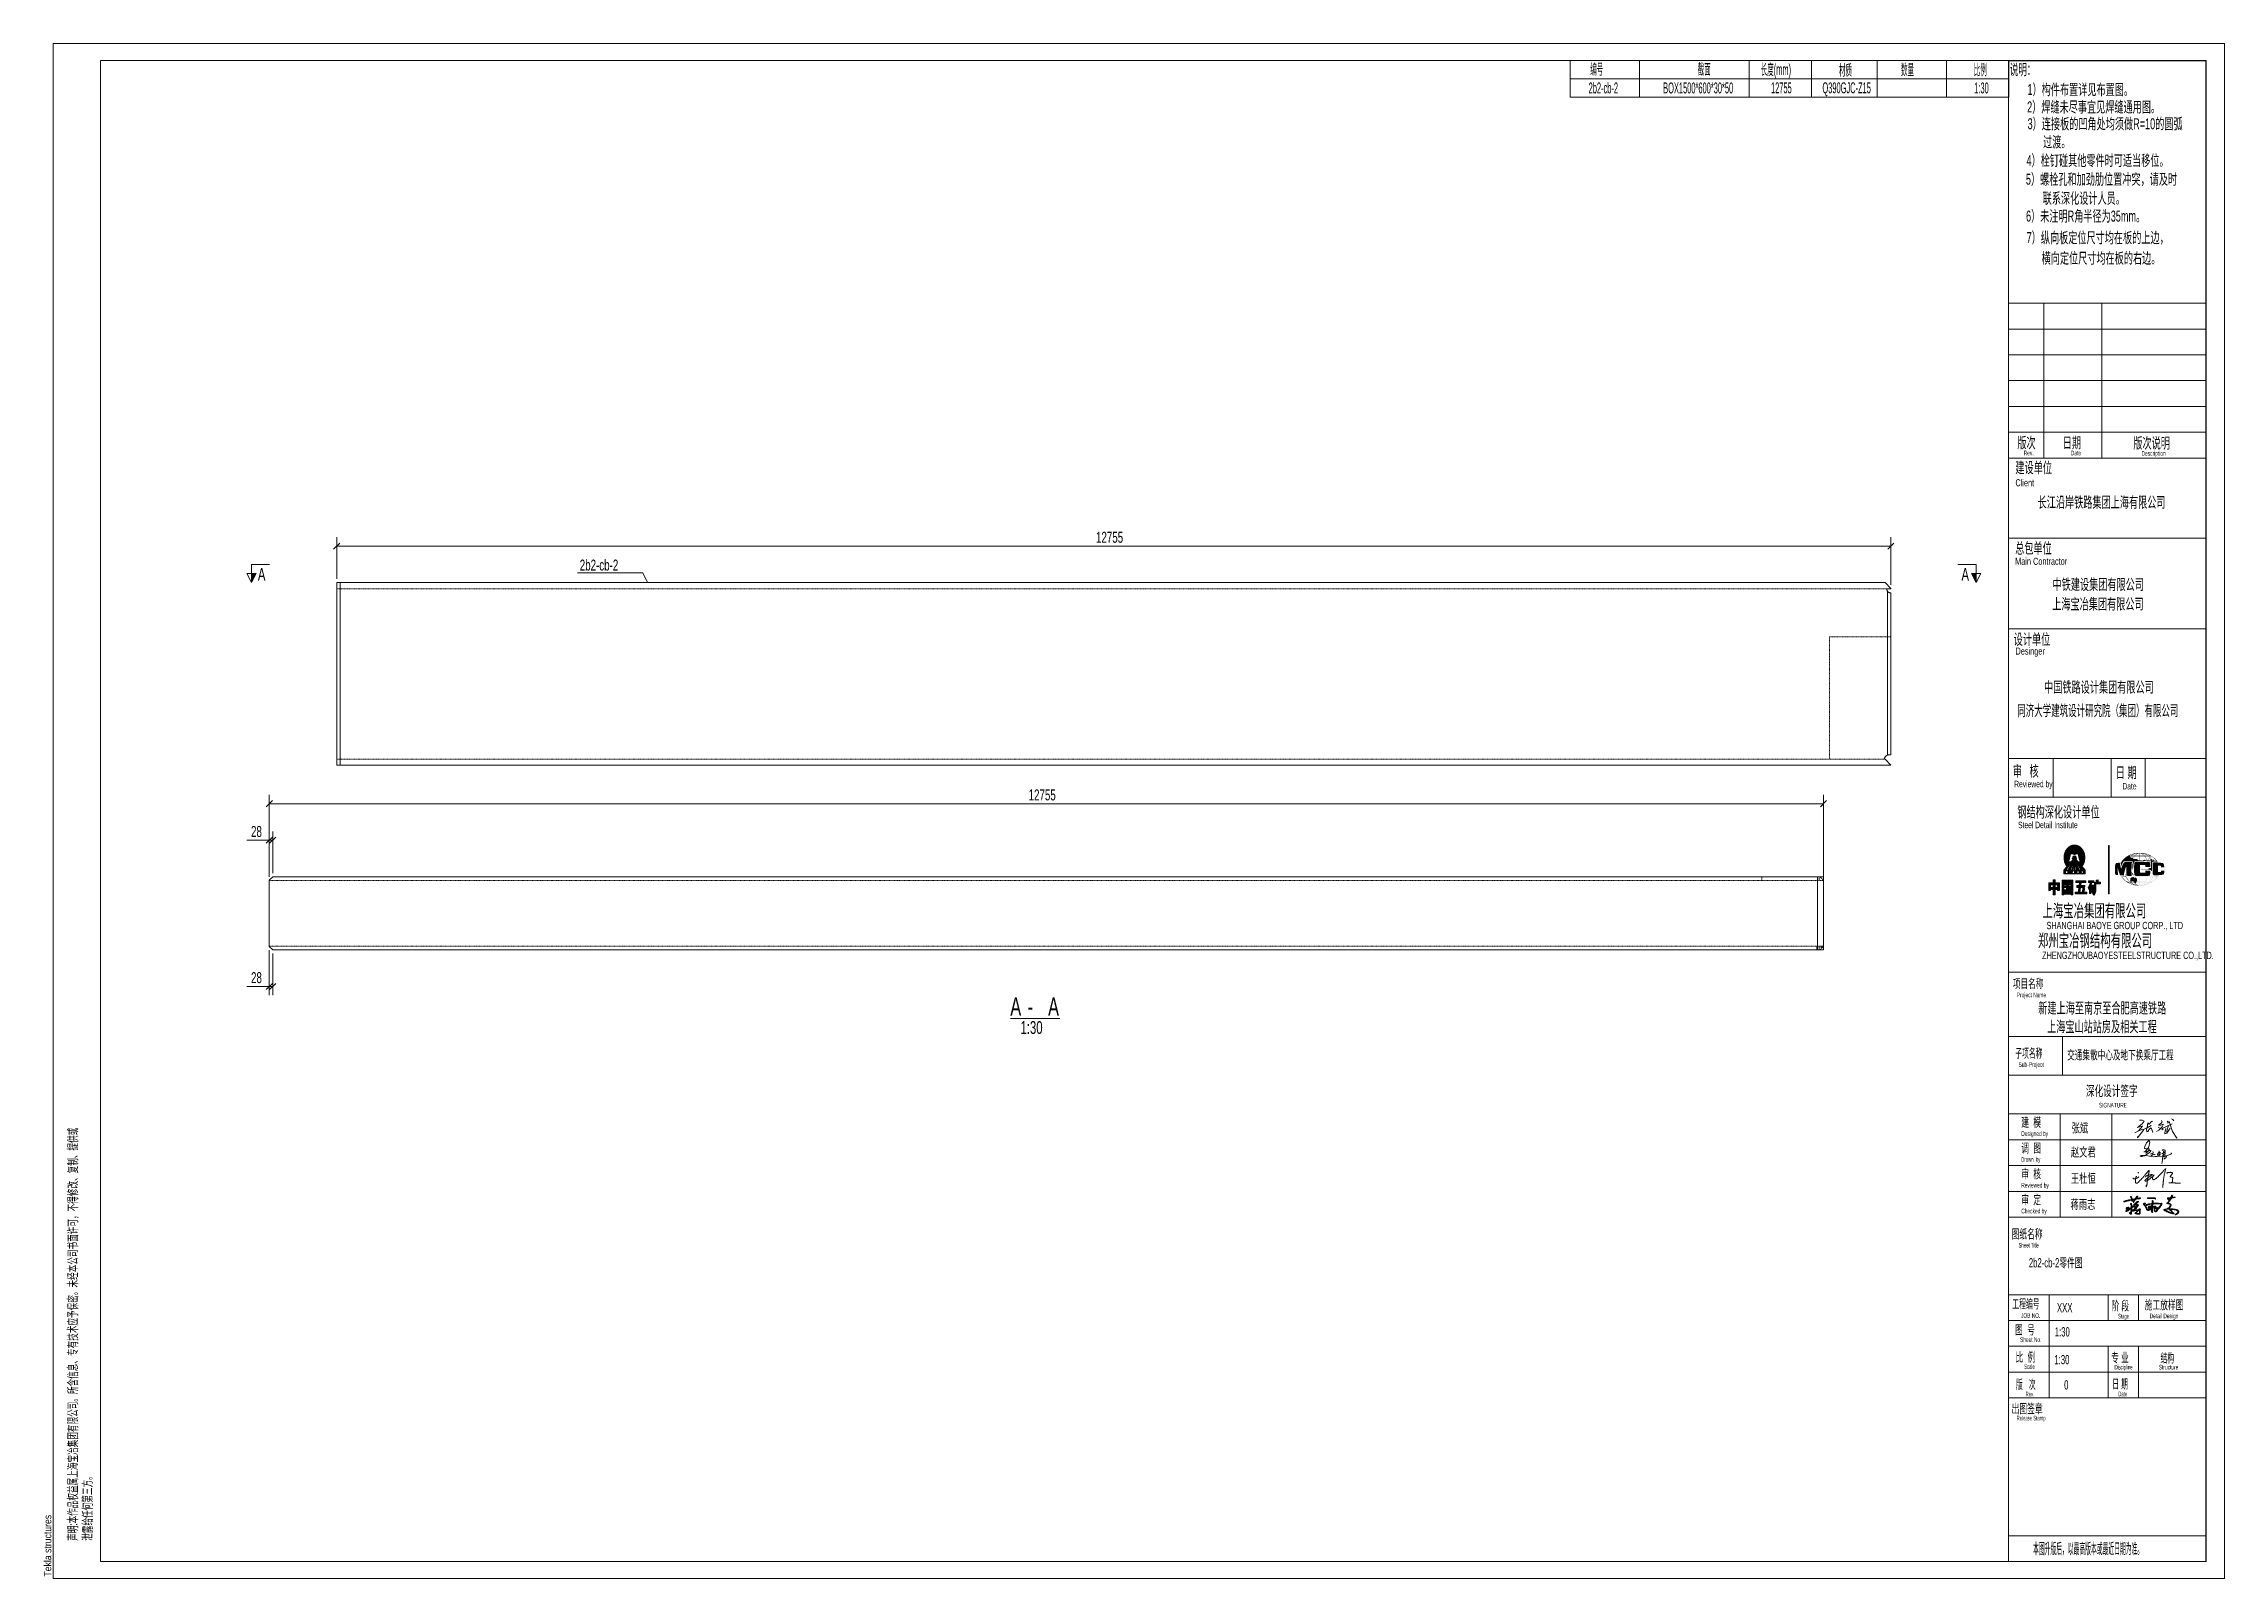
# Model space of a CAD drawing. Header units: millimetres. Extents: x 72 to 17970, y 150 to 12750.
import ezdxf

# ---------------------------------------------------------------- set-up
doc = ezdxf.new("R2010")
doc.units = ezdxf.units.MM
doc.linetypes.add('XKITLINE00', pattern=[0])
doc.linetypes.add('XKITLINE04', pattern=[3, 0.5, -0.5, 0.5, -0.5, 0.5, -0.5])
for name, color, linetype, lineweight in [('DrawingSheet', 5, 'Continuous', 0), ('OtherObjectType', 1, 'Continuous', 0), ('Part', 2, 'Continuous', 0), ('PartMark', 3, 'Continuous', 0), ('Section', 6, 'Continuous', 0), ('Z-DIMENSIONS', 1, 'Continuous', 0)]:
    doc.layers.add(name, color=color, linetype=linetype, lineweight=lineweight)
doc.styles.add('$TD_AUDIT_GENERATED_(DA)', font='ARIAL.TTF')
doc.styles.add('$TD_AUDIT_GENERATED_(EE)', font='ARIAL.TTF')
doc.styles.add('Arial', font='arial.ttf')
doc.styles.add('romsim', font='ARIAL.TTF')

# ---------------------------------------------------------------- blocks, each defined once
blk = doc.blocks.new('*A1')
at = {"layer": 'Part', "color": 7, "linetype": 'XKITLINE04', "lineweight": 0}
for p, q in [((15198, 8275), (2477, 8275)), ((15198, 8275), (15198, 8270)), ((15198, 8270), (15198, 8275)), ((15198, 8275), (15198, 8270)), ((15204, 8254), (15205, 8254)), ((15233, 8240), (15227, 8240)), ((15227, 8240), (15233, 8240)), ((14728, 6875), (14728, 7880)), ((14728, 7880), (15233, 7880)), ((15180, 6875), (2477, 6875)), ((15180, 6880), (15180, 6875)), ((15215, 6910), (15209, 6910))]:
    blk.add_line(p, q, dxfattribs=at)
at = {"layer": 'Part', "color": 4, "linetype": 'XKITLINE00', "lineweight": 0}
for p, q in [((2477, 8325), (15185, 8325)), ((2477, 6825), (2477, 8325)), ((2506, 8325), (2506, 6825)), ((15185, 8325), (15233, 8277)), ((15233, 8275), (15198, 8275)), ((15198, 8270), (15198, 8275)), ((15205, 8254), (15204, 8254)), ((15205, 8254), (15205, 6908)), ((15208, 8250), (15205, 8254)), ((15212, 8247), (15208, 8250)), ((15217, 8244), (15212, 8247)), ((15222, 8242), (15217, 8244)), ((15227, 8240), (15222, 8242)), ((15233, 8240), (15227, 8240)), ((15233, 8277), (15233, 8275)), ((15233, 8240), (15233, 6910)), ((15233, 6825), (2477, 6825)), ((15180, 6875), (15180, 6880)), ((15185, 6875), (15180, 6875)), ((15233, 6827), (15185, 6875)), ((15204, 6908), (15205, 6908)), ((15205, 6908), (15209, 6910)), ((15209, 6910), (15215, 6910)), ((15233, 6910), (15215, 6910)), ((15233, 6825), (15233, 6827))]:
    blk.add_line(p, q, dxfattribs=at)
for centre, start, end in [((15233, 8275), 189, 216), ((15215, 6875), 108, 171)]:
    blk.add_arc(centre, 35, start, end, dxfattribs=at)
at = {"layer": 'Part', "color": 7, "linetype": 'XKITLINE04', "lineweight": 0}
for centre, start, end in [((15233, 8275), 189, 216), ((15233, 8275), 189, 261), ((15233, 8275), 189, 261), ((15215, 6875), 99, 171)]:
    blk.add_arc(centre, 35, start, end, dxfattribs=at)
blk = doc.blocks.new('*A2')
at = {"layer": 'Part', "color": 4, "linetype": 'XKITLINE00', "lineweight": 0}
for p, q in [((1952, 5910), (1924, 5882)), ((14679, 5910), (1952, 5910)), ((14631, 5910), (14631, 5310)), ((14679, 5310), (14679, 5910)), ((1924, 5882), (1924, 5338)), ((1952, 5310), (1924, 5338)), ((14679, 5310), (1952, 5310))]:
    blk.add_line(p, q, dxfattribs=at)
at = {"layer": 'Part', "color": 7, "linetype": 'XKITLINE04', "lineweight": 0}
for p, q in [((14174, 5910), (14174, 5880)), ((14644, 5880), (14644, 5910)), ((14679, 5882), (14651, 5910)), ((14679, 5880), (1924, 5880)), ((14644, 5340), (1924, 5340)), ((14679, 5340), (14626, 5340)), ((14626, 5310), (14626, 5340)), ((14644, 5310), (14644, 5340)), ((14679, 5338), (14651, 5310)), ((14661, 5320), (14661, 5340))]:
    blk.add_line(p, q, dxfattribs=at)
blk = doc.blocks.new('*A3')
at = {"layer": 'DrawingSheet', "color": 5, "linetype": 'XKITLINE00', "lineweight": 0}
for p, q in [((17970, 12750), (150, 12750)), ((150, 12750), (150, 150)), ((17970, 150), (17970, 12750)), ((150, 150), (17970, 150))]:
    blk.add_line(p, q, dxfattribs=at)
at = {"layer": 'DrawingSheet', "color": 5, "style": 'Arial', "width": 0.85}
blk.add_text('Tekla structures', height=60, rotation=90, dxfattribs=at).set_placement((135, 165))
blk = doc.blocks.new('*A4')
at = {"layer": 'OtherObjectType', "color": 7, "linetype": 'XKITLINE00', "lineweight": 0}
for p, q in [((12600, 12310), (12600, 12610)), ((12600, 12610), (16200, 12610)), ((13170, 12310), (13170, 12610)), ((14070, 12310), (14070, 12610)), ((14580, 12310), (14580, 12610)), ((15120, 12310), (15120, 12610)), ((15690, 12310), (15690, 12610)), ((16200, 12610), (16200, 12310)), ((12600, 12460), (16200, 12460)), ((12600, 12310), (16200, 12310))]:
    blk.add_line(p, q, dxfattribs=at)
at = {"layer": 'OtherObjectType', "color": 7, "width": 0.425}
for s, style, p in [('\\M+5B1E0\\M+5BAC5', 'Arial', (12765, 12495)), ('\\M+5BDD8\\M+5C3E6', 'Arial', (13647, 12495)), ('\\M+5B3A4\\M+5B6C8(mm)', 'Arial', (14164, 12493)), ('\\M+5B2C4\\M+5D6CA', 'Arial', (14807, 12488)), ('\\M+5CAFD\\M+5C1BF', 'Arial', (15316, 12492)), ('\\M+5B1C8\\M+5C0FD', 'Arial', (15913, 12491)), ('2b2-cb-2', '$TD_AUDIT_GENERATED_(DA)', (12752, 12341)), ('BOX1500*600*30*50', '$TD_AUDIT_GENERATED_(DA)', (13364, 12341)), ('12755', '$TD_AUDIT_GENERATED_(DA)', (14249, 12342)), ('Q390GJC-Z15', '$TD_AUDIT_GENERATED_(DA)', (14671, 12342)), ('1:30', '$TD_AUDIT_GENERATED_(DA)', (15917, 12341))]:
    blk.add_text(s, height=90, dxfattribs=dict(at, style=style)).set_placement(p)
blk = doc.blocks.new('*A5')
at = {"layer": 'OtherObjectType'}
for color, points in [(1, [(16799, 6067), (16800, 6067), (16801, 6067), (16822, 6042), (16822, 6040), (16821, 6038), (16821, 6036), (16820, 6035), (16820, 6033), (16819, 6031), (16819, 6029), (16818, 6027), (16817, 6025), (16817, 6023), (16816, 6021), (16815, 6020), (16814, 6018), (16814, 6016), (16813, 6014), (16812, 6013), (16811, 6011), (16810, 6009), (16809, 6008), (16808, 6006), (16807, 6004), (16806, 6003), (16805, 6001), (16804, 6000), (16803, 5998), (16802, 5996), (16801, 5995), (16767, 6034), (16787, 6034), (16787, 6047), (16782, 6047), (16771, 6099), (16747, 6099), (16740, 6090), (16733, 6099), (16708, 6099), (16697, 6047), (16692, 6047), (16692, 6034), (16713, 6034), (16679, 5995), (16677, 5997), (16676, 5999), (16674, 6001), (16673, 6002), (16672, 6004), (16670, 6006), (16669, 6009), (16668, 6011), (16667, 6013), (16666, 6015), (16665, 6017), (16664, 6019), (16663, 6021), (16662, 6024), (16661, 6026), (16661, 6028), (16660, 6031), (16659, 6033), (16659, 6035), (16658, 6038), (16657, 6040), (16657, 6042), (16656, 6045), (16656, 6047), (16656, 6050), (16655, 6052), (16655, 6055), (16655, 6057), (16655, 6060), (16655, 6062), (16655, 6064), (16655, 6067), (16655, 6069), (16655, 6071), (16655, 6073), (16655, 6076), (16655, 6078), (16655, 6080), (16656, 6082), (16656, 6085), (16656, 6087), (16657, 6089), (16657, 6091), (16657, 6093), (16658, 6096), (16659, 6098), (16659, 6100), (16660, 6102), (16660, 6104), (16661, 6106), (16662, 6108), (16663, 6110), (16663, 6112), (16664, 6114), (16665, 6116), (16666, 6118), (16667, 6120), (16668, 6122), (16669, 6125), (16670, 6127), (16672, 6129), (16673, 6131), (16674, 6133), (16676, 6135), (16677, 6137), (16679, 6139), (16680, 6141), (16682, 6143), (16684, 6145), (16685, 6146), (16687, 6148), (16689, 6150), (16691, 6151), (16692, 6153), (16694, 6154), (16696, 6156), (16698, 6157), (16700, 6158), (16702, 6159), (16704, 6161), (16706, 6162), (16708, 6163), (16710, 6164), (16712, 6165), (16714, 6165), (16716, 6166), (16718, 6167), (16720, 6167), (16722, 6168), (16724, 6168), (16726, 6169), (16728, 6169), (16729, 6169), (16731, 6170), (16733, 6170), (16735, 6170), (16737, 6170), (16739, 6170), (16741, 6170), (16743, 6170), (16745, 6170), (16747, 6170), (16748, 6170), (16750, 6169), (16752, 6169), (16754, 6169), (16756, 6168), (16758, 6168), (16760, 6167), (16762, 6167), (16763, 6166), (16765, 6165), (16767, 6165), (16769, 6164), (16771, 6163), (16772, 6162), (16774, 6161), (16776, 6160), (16778, 6159), (16780, 6158), (16782, 6157), (16783, 6155), (16785, 6154), (16787, 6153), (16789, 6151), (16790, 6150), (16792, 6148), (16794, 6147), (16795, 6145), (16797, 6143), (16798, 6142), (16800, 6140), (16801, 6138), (16803, 6136), (16804, 6134), (16805, 6132), (16807, 6130), (16808, 6128), (16809, 6126), (16810, 6124), (16811, 6122), (16812, 6120), (16813, 6118), (16814, 6116), (16815, 6113), (16816, 6111), (16817, 6109), (16818, 6107), (16819, 6105), (16819, 6102), (16820, 6100), (16821, 6098), (16821, 6096), (16822, 6093), (16822, 6091), (16823, 6089), (16823, 6086), (16823, 6084), (16824, 6082), (16824, 6079), (16824, 6077), (16824, 6075), (16824, 6072), (16824, 6070), (16824, 6068), (16824, 6065), (16824, 6063), (16824, 6060), (16824, 6058), (16824, 6056), (16824, 6053), (16823, 6051), (16823, 6049), (16823, 6046), (16822, 6044), (16822, 6042), (16682, 6066), (16683, 6071), (16674, 6072), (16683, 6074), (16684, 6078), (16674, 6083), (16684, 6081), (16684, 6086), (16671, 6088), (16670, 6081), (16677, 6077), (16669, 6076), (16669, 6069), (16682, 6066), (16822, 6042), (16690, 6101), (16678, 6108), (16676, 6104), (16688, 6096), (16690, 6101), (16822, 6042), (16705, 6122), (16705, 6122), (16696, 6134), (16693, 6131), (16697, 6125), (16689, 6126), (16686, 6123), (16695, 6111), (16698, 6114), (16694, 6120), (16694, 6120), (16695, 6120), (16699, 6119), (16701, 6119), (16702, 6119), (16702, 6120), (16703, 6120), (16704, 6120), (16704, 6121), (16705, 6122), (16822, 6042), (16727, 6135), (16726, 6138), (16723, 6150), (16719, 6149), (16718, 6149), (16718, 6148), (16718, 6148), (16718, 6138), (16714, 6146), (16708, 6144), (16713, 6128), (16716, 6130), (16713, 6141), (16719, 6130), (16721, 6132), (16721, 6145), (16725, 6133), (16727, 6135), (16822, 6042), (16749, 6136), (16749, 6136), (16749, 6137), (16748, 6137), (16748, 6138), (16748, 6139), (16747, 6139), (16746, 6139), (16744, 6139), (16743, 6139), (16742, 6139), (16742, 6139), (16742, 6139), (16741, 6139), (16741, 6140), (16741, 6140), (16741, 6140), (16741, 6141), (16741, 6141), (16741, 6142), (16741, 6143), (16747, 6142), (16748, 6146), (16741, 6147), (16741, 6147), (16741, 6147), (16741, 6148), (16741, 6148), (16741, 6148), (16742, 6149), (16742, 6149), (16742, 6149), (16743, 6149), (16746, 6149), (16747, 6149), (16747, 6149), (16748, 6149), (16748, 6149), (16748, 6150), (16749, 6152), (16737, 6153), (16736, 6136), (16749, 6136), (16822, 6042), (16764, 6130), (16768, 6141), (16771, 6139), (16773, 6142), (16761, 6149), (16760, 6145), (16764, 6143), (16760, 6131), (16764, 6130), (16822, 6042), (16784, 6111), (16790, 6127), (16787, 6130), (16787, 6131), (16786, 6131), (16785, 6131), (16774, 6124), (16774, 6123), (16774, 6122), (16776, 6120), (16778, 6120), (16778, 6120), (16779, 6120), (16779, 6120), (16779, 6120), (16780, 6119), (16780, 6119), (16780, 6119), (16780, 6118), (16781, 6118), (16781, 6117), (16782, 6114), (16782, 6113), (16782, 6112), (16783, 6112), (16783, 6111), (16784, 6111), (16783, 6121), (16781, 6122), (16785, 6126), (16783, 6121), (16784, 6111), (16822, 6042), (16793, 6091), (16796, 6092), (16793, 6100), (16802, 6105), (16801, 6110), (16788, 6102), (16793, 6091), (16822, 6042), (16801, 6067), (16804, 6068), (16806, 6078), (16806, 6077), (16806, 6077), (16807, 6077), (16807, 6077), (16807, 6076), (16807, 6076), (16807, 6076), (16807, 6075), (16807, 6074), (16806, 6072), (16806, 6070), (16806, 6069), (16806, 6068), (16806, 6068), (16807, 6068), (16807, 6068), (16808, 6069), (16808, 6069), (16809, 6070), (16809, 6071), (16810, 6072), (16810, 6073), (16810, 6073), (16810, 6074), (16810, 6076), (16810, 6077), (16810, 6078), (16809, 6079), (16809, 6080), (16808, 6081), (16808, 6081), (16807, 6082), (16807, 6082), (16806, 6082), (16806, 6082), (16805, 6082), (16804, 6082), (16804, 6081), (16803, 6081), (16803, 6081), (16803, 6080), (16802, 6079), (16802, 6079), (16802, 6078), (16802, 6078), (16801, 6074), (16801, 6073), (16801, 6073), (16801, 6072), (16800, 6072), (16800, 6072), (16800, 6072), (16799, 6072), (16799, 6072), (16799, 6072), (16799, 6073), (16798, 6073), (16798, 6074), (16798, 6075), (16800, 6078), (16799, 6082), (16799, 6082), (16798, 6082), (16798, 6081), (16798, 6081), (16797, 6081), (16797, 6080), (16797, 6080), (16796, 6079), (16796, 6078), (16796, 6078), (16796, 6077), (16796, 6077), (16796, 6076), (16795, 6075), (16795, 6075), (16795, 6074), (16795, 6074), (16796, 6073), (16796, 6072), (16796, 6072), (16796, 6071), (16796, 6071), (16796, 6070), (16797, 6069), (16797, 6069), (16797, 6068), (16798, 6068), (16798, 6068), (16798, 6067)]), (7, [(17024, 5769), (17018, 5769), (17018, 6168), (17024, 6168)]), (7, [(17308, 6086), (17307, 6087), (17306, 6088), (17306, 6088), (17305, 6089), (17304, 6090), (17304, 6090), (17303, 6091), (17302, 6092), (17301, 6092), (17300, 6093), (17299, 6094), (17299, 6094), (17298, 6095), (17297, 6095), (17296, 6096), (17296, 6096), (17295, 6097), (17294, 6097), (17293, 6098), (17293, 6098), (17292, 6099), (17291, 6099), (17290, 6099), (17289, 6100), (17289, 6100), (17288, 6100), (17287, 6101), (17286, 6101), (17285, 6101), (17284, 6101), (17284, 6102), (17283, 6102), (17282, 6102), (17281, 6102), (17280, 6102), (17279, 6102), (17278, 6103), (17278, 6103), (17277, 6103), (17276, 6103), (17275, 6103), (17333, 6090), (17335, 6089), (17337, 6088), (17338, 6087), (17340, 6086), (17341, 6085), (17343, 6084), (17344, 6083), (17346, 6082), (17363, 6082), (17369, 6079), (17349, 6079), (17350, 6079), (17351, 6078), (17352, 6077), (17353, 6076), (17354, 6075), (17355, 6074), (17356, 6073), (17357, 6072), (17358, 6071), (17359, 6071), (17360, 6070), (17361, 6069), (17362, 6068), (17363, 6067), (17364, 6066), (17365, 6065), (17366, 6063), (17367, 6062), (17368, 6061), (17369, 6059), (17370, 6058), (17372, 6056), (17373, 6055), (17374, 6054), (17370, 6043), (17356, 6043), (17357, 6040), (17358, 6038), (17359, 6036), (17360, 6035), (17362, 6035), (17365, 6034), (17360, 6034), (17357, 6035), (17354, 6036), (17350, 6038), (17345, 6038), (17342, 6038), (17338, 6038), (17335, 6038), (17333, 6043), (17325, 6043), (17325, 6042), (17326, 6041), (17327, 6041), (17328, 6041), (17333, 6039), (17334, 6038), (17326, 6039), (17303, 6039), (17303, 6041), (17303, 6042), (17304, 6043), (17288, 6043), (17289, 6042), (17290, 6041), (17291, 6039), (17278, 6039), (17279, 6040), (17280, 6041), (17280, 6043), (17275, 6043), (17275, 6039), (17244, 6039), (17241, 6039), (17239, 6039), (17236, 6038), (17234, 6037), (17232, 6035), (17230, 6033), (17228, 6029), (17226, 6024), (17225, 6018), (17223, 6008), (17223, 5997), (17222, 5986), (17220, 5984), (17219, 5983), (17218, 5982), (17218, 5979), (17219, 5977), (17219, 5974), (17219, 5971), (17219, 5970), (17217, 5970), (17216, 5970), (17215, 5969), (17214, 5971), (17215, 6007), (17218, 6038), (17220, 6064), (17224, 6070), (17226, 6074), (17230, 6079), (17230, 6079), (17228, 6079), (17222, 6079), (17216, 6079), (17205, 6079), (17202, 6079), (17201, 6082), (17203, 6083), (17206, 6085), (17209, 6088), (17213, 6090), (17217, 6093), (17221, 6095), (17225, 6096), (17230, 6099), (17234, 6100), (17231, 6099), (17228, 6099), (17224, 6098), (17217, 6096), (17210, 6093), (17205, 6092), (17202, 6090), (17197, 6088), (17195, 6090), (17203, 6094), (17209, 6096), (17217, 6098), (17223, 6100), (17229, 6102), (17236, 6103), (17244, 6104), (17251, 6105), (17260, 6106), (17266, 6106), (17272, 6106), (17277, 6106), (17284, 6106), (17292, 6106), (17299, 6105), (17306, 6104), (17311, 6103), (17313, 6100), (17315, 6099), (17316, 6099), (17317, 6098), (17319, 6098), (17320, 6097), (17321, 6097), (17322, 6096), (17324, 6096), (17325, 6095), (17326, 6094), (17327, 6094), (17329, 6093), (17330, 6092), (17331, 6092), (17332, 6091), (17333, 6090), (17318, 6079), (17319, 6078), (17320, 6077), (17320, 6075), (17321, 6074), (17322, 6072), (17323, 6071), (17324, 6069), (17325, 6068), (17325, 6066), (17326, 6065), (17327, 6063), (17328, 6062), (17329, 6060), (17329, 6059), (17330, 6057), (17331, 6056), (17331, 6055), (17332, 6053), (17332, 6052), (17333, 6051), (17334, 6049), (17334, 6048), (17335, 6047), (17335, 6045), (17339, 6045), (17350, 6045), (17358, 6045), (17360, 6045), (17362, 6045), (17364, 6045), (17366, 6045), (17364, 6046), (17362, 6047), (17362, 6049), (17362, 6050), (17363, 6052), (17363, 6053), (17364, 6054), (17364, 6055), (17365, 6055), (17367, 6055), (17369, 6055), (17368, 6056), (17367, 6058), (17366, 6059), (17365, 6060), (17364, 6062), (17362, 6063), (17361, 6064), (17360, 6065), (17359, 6066), (17358, 6067), (17357, 6068), (17357, 6069), (17356, 6070), (17355, 6071), (17354, 6072), (17353, 6073), (17352, 6074), (17351, 6074), (17350, 6075), (17349, 6076), (17348, 6077), (17347, 6078), (17346, 6079), (17345, 6079), (17318, 6079), (17345, 6057), (17345, 6057), (17346, 6058), (17346, 6059), (17347, 6059), (17348, 6060), (17350, 6060), (17352, 6059), (17354, 6059), (17355, 6058), (17356, 6058), (17356, 6057), (17355, 6056), (17353, 6055), (17351, 6054), (17349, 6054), (17346, 6053), (17345, 6054), (17345, 6056), (17345, 6057), (17318, 6079), (17333, 6090), (17258, 6103), (17253, 6102), (17248, 6101), (17239, 6099), (17233, 6097), (17225, 6093), (17221, 6091), (17216, 6089), (17212, 6086), (17209, 6084), (17206, 6082), (17232, 6082), (17234, 6085), (17237, 6088), (17241, 6092), (17246, 6096), (17251, 6099), (17255, 6102), (17258, 6103), (17333, 6090), (17289, 6103), (17289, 6103), (17290, 6102), (17292, 6102), (17293, 6101), (17294, 6100), (17295, 6100), (17296, 6099), (17297, 6099), (17298, 6098), (17299, 6097), (17300, 6097), (17301, 6096), (17302, 6095), (17303, 6094), (17304, 6093), (17305, 6093), (17306, 6092), (17307, 6091), (17308, 6090), (17308, 6090), (17309, 6089), (17309, 6089), (17310, 6088), (17311, 6087), (17311, 6087), (17312, 6086), (17312, 6085), (17313, 6085), (17314, 6084), (17314, 6083), (17315, 6083), (17315, 6082), (17341, 6082), (17340, 6083), (17339, 6083), (17338, 6084), (17337, 6085), (17337, 6085), (17336, 6086), (17335, 6086), (17333, 6088), (17331, 6089), (17329, 6089), (17328, 6090), (17326, 6091), (17324, 6092), (17323, 6093), (17321, 6094), (17319, 6094), (17317, 6095), (17316, 6096), (17314, 6097), (17312, 6097), (17310, 6098), (17308, 6098), (17307, 6099), (17305, 6100), (17304, 6100), (17303, 6100), (17302, 6100), (17300, 6101), (17299, 6101), (17298, 6101), (17297, 6101), (17296, 6102), (17295, 6102), (17294, 6102), (17293, 6102), (17292, 6102), (17291, 6103), (17290, 6103), (17289, 6103), (17333, 6090), (17272, 6079), (17233, 6079), (17228, 6073), (17224, 6067), (17223, 6064), (17221, 6060), (17221, 6059), (17222, 6058), (17224, 6057), (17227, 6056), (17229, 6056), (17230, 6057), (17230, 6058), (17230, 6059), (17231, 6059), (17232, 6058), (17233, 6056), (17234, 6056), (17235, 6055), (17236, 6055), (17238, 6055), (17238, 6055), (17239, 6056), (17240, 6056), (17242, 6056), (17244, 6056), (17246, 6055), (17250, 6055), (17253, 6055), (17254, 6054), (17256, 6053), (17258, 6050), (17260, 6049), (17261, 6048), (17262, 6047), (17264, 6046), (17265, 6045), (17272, 6045), (17272, 6079), (17333, 6090), (17275, 6079), (17275, 6045), (17305, 6045), (17306, 6046), (17306, 6047), (17308, 6047), (17309, 6049), (17309, 6049), (17310, 6050), (17311, 6050), (17312, 6051), (17314, 6051), (17316, 6050), (17318, 6048), (17319, 6048), (17321, 6047), (17322, 6046), (17322, 6045), (17332, 6045), (17332, 6046), (17331, 6048), (17331, 6049), (17330, 6050), (17330, 6051), (17329, 6052), (17329, 6053), (17329, 6054), (17328, 6056), (17327, 6057), (17327, 6058), (17326, 6059), (17326, 6060), (17325, 6061), (17325, 6062), (17324, 6064), (17323, 6066), (17322, 6068), (17321, 6070), (17319, 6072), (17318, 6074), (17317, 6076), (17315, 6077), (17314, 6079), (17275, 6079), (17333, 6090), (17272, 6082), (17272, 6103), (17269, 6103), (17266, 6102), (17263, 6101), (17258, 6100), (17252, 6097), (17248, 6094), (17244, 6091), (17238, 6085), (17235, 6082), (17272, 6082), (17333, 6090), (17275, 6103), (17275, 6082), (17312, 6082), (17311, 6083), (17310, 6083), (17310, 6084), (17309, 6085), (17308, 6086)]), (7, [(16808, 5957), (16808, 5957), (16807, 5958), (16828, 5964), (16828, 5933), (16651, 5933), (16651, 5963), (16713, 6034), (16655, 5963), (16660, 5963), (16735, 6061), (16668, 5963), (16684, 5963), (16736, 6061), (16692, 5963), (16699, 5963), (16737, 6061), (16706, 5963), (16720, 5963), (16721, 5968), (16738, 6058), (16726, 5963), (16737, 5963), (16740, 6058), (16743, 5963), (16757, 5963), (16741, 6058), (16764, 5963), (16772, 5963), (16742, 6058), (16779, 5963), (16792, 5963), (16743, 6060), (16800, 5963), (16807, 5963), (16743, 6061), (16814, 5963), (16824, 5963), (16747, 6057), (16828, 5964), (16665, 5943), (16660, 5944), (16660, 5959), (16655, 5959), (16655, 5937), (16665, 5937), (16665, 5943), (16828, 5964), (16684, 5959), (16668, 5959), (16667, 5957), (16667, 5955), (16667, 5950), (16667, 5937), (16684, 5937), (16684, 5959), (16828, 5964), (16704, 5949), (16704, 5950), (16704, 5951), (16704, 5951), (16703, 5952), (16703, 5953), (16703, 5954), (16703, 5954), (16702, 5955), (16702, 5955), (16701, 5956), (16701, 5957), (16700, 5957), (16700, 5957), (16699, 5958), (16698, 5958), (16698, 5958), (16697, 5959), (16697, 5959), (16696, 5959), (16695, 5959), (16695, 5959), (16694, 5959), (16693, 5959), (16693, 5958), (16692, 5958), (16692, 5958), (16691, 5957), (16690, 5957), (16690, 5957), (16689, 5956), (16689, 5956), (16689, 5955), (16688, 5954), (16688, 5954), (16688, 5953), (16687, 5952), (16687, 5952), (16687, 5951), (16687, 5950), (16687, 5950), (16687, 5949), (16687, 5948), (16687, 5947), (16687, 5947), (16687, 5946), (16687, 5945), (16687, 5944), (16687, 5944), (16688, 5943), (16688, 5942), (16688, 5942), (16689, 5941), (16689, 5941), (16689, 5940), (16690, 5940), (16690, 5939), (16691, 5939), (16692, 5938), (16692, 5938), (16693, 5938), (16693, 5937), (16694, 5937), (16695, 5937), (16695, 5937), (16696, 5937), (16696, 5937), (16697, 5938), (16698, 5938), (16698, 5938), (16699, 5938), (16699, 5939), (16700, 5939), (16701, 5940), (16701, 5940), (16702, 5941), (16702, 5941), (16702, 5942), (16703, 5942), (16703, 5943), (16703, 5944), (16704, 5944), (16704, 5945), (16704, 5946), (16704, 5947), (16704, 5947), (16704, 5948), (16704, 5949), (16699, 5946), (16696, 5944), (16695, 5944), (16695, 5944), (16694, 5944), (16694, 5944), (16693, 5944), (16693, 5945), (16693, 5945), (16692, 5945), (16692, 5946), (16692, 5946), (16692, 5947), (16692, 5947), (16692, 5947), (16692, 5948), (16692, 5948), (16692, 5949), (16692, 5949), (16692, 5949), (16692, 5950), (16692, 5950), (16692, 5951), (16693, 5951), (16693, 5951), (16693, 5952), (16693, 5952), (16694, 5952), (16694, 5952), (16694, 5952), (16695, 5952), (16695, 5952), (16695, 5952), (16696, 5952), (16696, 5952), (16696, 5952), (16697, 5952), (16697, 5952), (16697, 5952), (16698, 5951), (16698, 5951), (16699, 5950), (16699, 5946), (16704, 5949), (16828, 5964), (16720, 5959), (16706, 5959), (16706, 5953), (16711, 5952), (16711, 5945), (16710, 5944), (16710, 5944), (16710, 5943), (16709, 5943), (16706, 5943), (16706, 5937), (16720, 5937), (16720, 5943), (16715, 5944), (16715, 5952), (16720, 5952), (16720, 5959), (16828, 5964), (16741, 5948), (16741, 5948), (16736, 5959), (16727, 5959), (16722, 5950), (16722, 5948), (16727, 5937), (16737, 5937), (16741, 5948), (16828, 5964), (16757, 5959), (16743, 5959), (16743, 5952), (16748, 5952), (16748, 5937), (16753, 5937), (16753, 5953), (16757, 5952), (16757, 5959), (16828, 5964), (16777, 5953), (16771, 5959), (16764, 5959), (16760, 5954), (16760, 5954), (16760, 5954), (16760, 5953), (16759, 5953), (16759, 5952), (16759, 5951), (16759, 5949), (16759, 5944), (16764, 5938), (16771, 5937), (16777, 5943), (16777, 5953), (16828, 5964), (16792, 5954), (16792, 5959), (16779, 5959), (16779, 5952), (16783, 5952), (16783, 5944), (16779, 5943), (16779, 5937), (16792, 5937), (16793, 5943), (16792, 5943), (16791, 5943), (16789, 5943), (16789, 5944), (16788, 5944), (16788, 5944), (16788, 5944), (16788, 5945), (16788, 5953), (16792, 5952), (16792, 5954), (16828, 5964), (16814, 5959), (16814, 5952), (16819, 5952), (16819, 5943), (16814, 5943), (16814, 5937), (16824, 5937), (16824, 5959), (16814, 5959), (16828, 5964), (16807, 5958), (16807, 5958), (16806, 5958), (16805, 5959), (16805, 5959), (16804, 5959), (16803, 5959), (16803, 5959), (16802, 5959), (16801, 5959), (16801, 5958), (16800, 5958), (16799, 5958), (16799, 5957), (16798, 5957), (16798, 5957), (16797, 5956), (16797, 5956), (16796, 5955), (16796, 5954), (16796, 5954), (16795, 5953), (16795, 5952), (16795, 5952), (16795, 5951), (16795, 5950), (16795, 5949), (16795, 5949), (16794, 5948), (16795, 5947), (16795, 5946), (16795, 5946), (16795, 5945), (16795, 5944), (16795, 5944), (16796, 5943), (16796, 5942), (16796, 5942), (16797, 5941), (16797, 5940), (16798, 5940), (16798, 5939), (16799, 5939), (16799, 5939), (16800, 5938), (16800, 5938), (16801, 5938), (16801, 5938), (16802, 5937), (16802, 5937), (16803, 5937), (16804, 5937), (16804, 5937), (16805, 5937), (16805, 5938), (16806, 5938), (16806, 5938), (16807, 5938), (16807, 5939), (16808, 5939), (16808, 5939), (16809, 5940), (16809, 5940), (16810, 5941), (16810, 5941), (16811, 5942), (16811, 5943), (16811, 5943), (16811, 5944), (16812, 5945), (16812, 5945), (16812, 5946), (16812, 5947), (16812, 5948), (16812, 5949), (16812, 5950), (16812, 5950), (16812, 5951), (16811, 5952), (16811, 5953), (16811, 5953), (16810, 5954), (16810, 5955), (16810, 5955), (16809, 5956)]), (1, [(16738, 6073), (16742, 6073), (16743, 6080), (16750, 6080), (16757, 6056), (16749, 6056), (16742, 6062), (16740, 6059), (16740, 6059), (16740, 6059), (16739, 6058), (16739, 6059), (16739, 6059), (16738, 6059), (16736, 6063), (16729, 6056), (16722, 6056), (16729, 6080), (16736, 6080)]), (5, [(17082, 6023), (17087, 6023), (17111, 6026), (17115, 6004), (17119, 5989), (17123, 5976), (17127, 5989), (17132, 6002), (17138, 6014), (17146, 6029), (17166, 6031), (17184, 6032), (17211, 6032), (17209, 6003), (17208, 5981), (17207, 5964), (17208, 5941), (17209, 5927), (17210, 5917), (17166, 5918), (17165, 5929), (17164, 5943), (17164, 5955), (17164, 5966), (17164, 5973), (17164, 5990), (17165, 5992), (17164, 5991), (17163, 5990), (17162, 5989), (17161, 5986), (17159, 5983), (17158, 5978), (17155, 5969), (17153, 5961), (17150, 5952), (17148, 5944), (17146, 5933), (17145, 5925), (17144, 5920), (17115, 5922), (17110, 5932), (17106, 5944), (17102, 5953), (17100, 5960), (17099, 5967), (17097, 5975), (17094, 5986), (17094, 5971), (17094, 5963), (17095, 5953), (17096, 5940), (17098, 5924), (17089, 5925), (17084, 5925), (17079, 5926), (17077, 5926), (17077, 5927), (17076, 5928), (17075, 5929), (17073, 5936), (17072, 5944), (17071, 5951), (17071, 5960), (17071, 5967), (17071, 5974), (17071, 5977), (17071, 5982), (17071, 5987), (17072, 5991), (17072, 5993), (17073, 5998), (17073, 6001), (17074, 6004), (17075, 6008), (17075, 6011), (17076, 6013), (17077, 6018), (17079, 6020), (17081, 6022)]), (7, [(17161, 5910), (17161, 5911), (17159, 5914), (17157, 5919), (17156, 5922), (17155, 5926), (17153, 5932), (17153, 5933), (17153, 5934), (17153, 5938), (17154, 5938), (17154, 5938), (17155, 5936), (17155, 5934), (17156, 5933), (17156, 5931), (17157, 5929), (17157, 5927), (17158, 5925), (17158, 5924), (17159, 5922), (17160, 5920), (17160, 5918), (17161, 5917), (17162, 5915), (17163, 5913), (17164, 5912), (17164, 5910), (17166, 5907), (17167, 5906), (17167, 5905), (17168, 5903), (17169, 5902), (17170, 5901), (17170, 5899), (17171, 5898), (17172, 5897), (17173, 5895), (17174, 5894), (17175, 5893), (17175, 5892), (17176, 5890), (17177, 5889), (17178, 5888), (17179, 5887), (17193, 5868), (17192, 5869), (17191, 5870), (17190, 5870), (17190, 5871), (17189, 5872), (17188, 5873), (17187, 5873), (17186, 5874), (17186, 5875), (17185, 5876), (17184, 5876), (17184, 5877), (17183, 5878), (17182, 5879), (17182, 5879), (17181, 5880), (17180, 5881), (17180, 5882), (17179, 5883), (17178, 5883), (17178, 5884), (17177, 5885), (17176, 5886), (17176, 5887), (17175, 5887), (17174, 5888), (17174, 5889), (17173, 5890), (17173, 5891), (17172, 5891), (17172, 5892), (17171, 5893), (17170, 5894), (17170, 5895), (17169, 5896), (17169, 5897), (17168, 5897), (17168, 5898), (17167, 5899), (17167, 5900), (17166, 5901), (17166, 5902), (17165, 5903), (17165, 5904), (17164, 5905), (17164, 5906), (17164, 5906), (17163, 5907), (17131, 5907), (17132, 5906), (17133, 5904), (17134, 5903), (17135, 5901), (17137, 5900), (17138, 5898), (17139, 5897), (17140, 5895), (17142, 5894), (17143, 5893), (17144, 5891), (17146, 5890), (17147, 5889), (17148, 5887), (17150, 5886), (17151, 5885), (17152, 5884), (17154, 5882), (17155, 5881), (17156, 5880), (17157, 5879), (17159, 5878), (17160, 5877), (17161, 5876), (17163, 5875), (17164, 5874), (17165, 5873), (17167, 5872), (17168, 5871), (17170, 5870), (17171, 5870), (17172, 5869), (17159, 5874), (17158, 5875), (17157, 5876), (17156, 5877), (17154, 5878), (17153, 5879), (17151, 5880), (17150, 5882), (17149, 5883), (17147, 5884), (17146, 5885), (17144, 5887), (17143, 5888), (17142, 5890), (17141, 5891), (17139, 5892), (17138, 5894), (17136, 5896), (17135, 5897), (17134, 5899), (17133, 5900), (17132, 5901), (17131, 5903), (17130, 5904), (17129, 5906), (17128, 5907), (17127, 5908), (17126, 5909), (17126, 5910), (17125, 5911), (17124, 5913), (17123, 5914), (17123, 5915), (17123, 5915), (17126, 5915), (17126, 5914), (17129, 5910)]), (7, [(17332, 5897), (17333, 5899), (17333, 5900), (17334, 5901), (17334, 5902), (17335, 5904), (17335, 5905), (17335, 5906), (17336, 5907), (17275, 5907), (17275, 5869), (17318, 5869), (17413, 5898), (17412, 5898), (17411, 5896), (17409, 5894), (17408, 5893), (17407, 5891), (17405, 5890), (17404, 5888), (17402, 5887), (17401, 5885), (17399, 5884), (17398, 5883), (17396, 5881), (17395, 5880), (17393, 5878), (17392, 5877), (17390, 5876), (17388, 5874), (17387, 5874), (17386, 5873), (17386, 5872), (17385, 5872), (17384, 5871), (17383, 5870), (17382, 5870), (17381, 5869), (17380, 5868), (17379, 5868), (17378, 5867), (17377, 5866), (17376, 5866), (17375, 5865), (17374, 5864), (17373, 5864), (17372, 5863), (17371, 5863), (17370, 5862), (17369, 5861), (17368, 5861), (17367, 5860), (17366, 5860), (17365, 5859), (17364, 5859), (17362, 5858), (17361, 5858), (17360, 5857), (17359, 5857), (17358, 5856), (17357, 5856), (17355, 5855), (17354, 5854), (17352, 5853), (17350, 5853), (17348, 5852), (17347, 5851), (17345, 5851), (17343, 5850), (17341, 5849), (17339, 5848), (17337, 5848), (17335, 5847), (17333, 5846), (17330, 5846), (17328, 5845), (17326, 5844), (17324, 5844), (17322, 5843), (17320, 5843), (17317, 5842), (17315, 5842), (17313, 5841), (17311, 5841), (17308, 5841), (17307, 5840), (17306, 5840), (17305, 5840), (17304, 5840), (17303, 5840), (17302, 5839), (17301, 5839), (17300, 5839), (17299, 5839), (17298, 5839), (17296, 5839), (17295, 5839), (17294, 5839), (17293, 5838), (17292, 5838), (17291, 5838), (17289, 5838), (17288, 5838), (17286, 5838), (17285, 5837), (17283, 5837), (17281, 5837), (17280, 5837), (17278, 5837), (17277, 5837), (17275, 5837), (17274, 5837), (17273, 5837), (17271, 5837), (17270, 5837), (17268, 5837), (17267, 5837), (17266, 5837), (17264, 5837), (17263, 5837), (17261, 5838), (17260, 5838), (17259, 5838), (17257, 5838), (17256, 5838), (17272, 5840), (17272, 5865), (17248, 5865), (17250, 5869), (17253, 5869), (17253, 5871), (17253, 5872), (17253, 5873), (17254, 5875), (17255, 5876), (17255, 5878), (17256, 5879), (17256, 5879), (17256, 5880), (17257, 5880), (17257, 5879), (17258, 5878), (17258, 5876), (17258, 5876), (17258, 5875), (17257, 5873), (17256, 5872), (17255, 5870), (17255, 5869), (17272, 5869), (17272, 5907), (17226, 5907), (17226, 5908), (17219, 5907), (17166, 5907), (17164, 5910), (17383, 5910), (17386, 5918), (17389, 5917), (17385, 5910), (17404, 5910), (17407, 5915), (17425, 5916), (17424, 5915), (17424, 5914), (17423, 5913), (17422, 5911), (17422, 5910), (17421, 5909), (17420, 5908), (17419, 5907), (17419, 5906), (17418, 5905), (17417, 5904), (17416, 5903), (17415, 5901), (17415, 5900), (17414, 5899), (17413, 5898), (17351, 5866), (17350, 5865), (17349, 5864), (17348, 5863), (17347, 5862), (17346, 5862), (17345, 5861), (17344, 5860), (17343, 5859), (17342, 5859), (17341, 5858), (17340, 5857), (17339, 5856), (17338, 5856), (17337, 5855), (17336, 5854), (17335, 5854), (17333, 5853), (17332, 5852), (17331, 5852), (17330, 5851), (17329, 5851), (17328, 5850), (17327, 5849), (17326, 5849), (17324, 5848), (17323, 5848), (17322, 5847), (17321, 5847), (17320, 5846), (17319, 5845), (17317, 5845), (17316, 5844), (17318, 5845), (17320, 5845), (17321, 5846), (17323, 5846), (17325, 5847), (17327, 5847), (17328, 5848), (17330, 5848), (17332, 5849), (17334, 5849), (17335, 5850), (17337, 5851), (17339, 5851), (17340, 5852), (17342, 5852), (17344, 5853), (17345, 5854), (17347, 5854), (17349, 5855), (17351, 5856), (17352, 5857), (17354, 5857), (17355, 5858), (17357, 5859), (17359, 5860), (17360, 5860), (17362, 5861), (17364, 5862), (17365, 5863), (17367, 5864), (17368, 5865), (17370, 5865), (17351, 5866), (17413, 5898), (17316, 5865), (17275, 5865), (17275, 5840), (17280, 5840), (17281, 5841), (17282, 5841), (17282, 5841), (17283, 5841), (17284, 5841), (17285, 5842), (17286, 5842), (17287, 5842), (17288, 5842), (17288, 5843), (17289, 5843), (17290, 5843), (17291, 5844), (17292, 5844), (17292, 5844), (17293, 5845), (17294, 5845), (17295, 5846), (17295, 5846), (17296, 5846), (17297, 5847), (17298, 5847), (17298, 5848), (17299, 5848), (17300, 5849), (17300, 5849), (17301, 5850), (17302, 5850), (17302, 5851), (17303, 5852), (17304, 5852), (17304, 5853), (17305, 5854), (17306, 5854), (17307, 5855), (17307, 5856), (17308, 5856), (17309, 5857), (17310, 5858), (17310, 5859), (17311, 5860), (17312, 5860), (17312, 5861), (17313, 5862), (17314, 5863), (17314, 5864), (17315, 5865), (17316, 5865), (17413, 5898), (17347, 5865), (17319, 5866), (17318, 5864), (17318, 5863), (17317, 5862), (17316, 5861), (17315, 5860), (17315, 5860), (17314, 5859), (17313, 5858), (17312, 5857), (17311, 5856), (17310, 5855), (17310, 5854), (17309, 5853), (17308, 5852), (17307, 5851), (17306, 5851), (17305, 5850), (17304, 5849), (17304, 5849), (17303, 5848), (17302, 5847), (17301, 5847), (17300, 5846), (17299, 5845), (17299, 5845), (17298, 5844), (17297, 5844), (17296, 5843), (17295, 5843), (17294, 5842), (17293, 5841), (17292, 5841), (17293, 5841), (17294, 5841), (17295, 5842), (17296, 5842), (17297, 5842), (17298, 5842), (17299, 5842), (17300, 5843), (17301, 5843), (17302, 5843), (17303, 5843), (17304, 5844), (17305, 5844), (17306, 5844), (17307, 5845), (17308, 5845), (17309, 5845), (17310, 5846), (17311, 5846), (17312, 5846), (17313, 5847), (17314, 5847), (17315, 5847), (17316, 5848), (17317, 5848), (17318, 5849), (17319, 5849), (17320, 5849), (17321, 5850), (17322, 5850), (17323, 5851), (17325, 5852), (17327, 5853), (17328, 5853), (17330, 5854), (17331, 5855), (17333, 5856), (17334, 5857), (17336, 5858), (17337, 5859), (17339, 5859), (17340, 5860), (17341, 5861), (17343, 5862), (17344, 5863), (17345, 5864), (17347, 5865), (17413, 5898), (17338, 5907), (17338, 5906), (17338, 5905), (17337, 5903), (17337, 5902), (17336, 5901), (17336, 5900), (17336, 5898), (17335, 5897), (17335, 5896), (17334, 5895), (17334, 5893), (17333, 5892), (17333, 5891), (17332, 5890), (17332, 5888), (17331, 5887), (17331, 5886), (17330, 5885), (17330, 5884), (17329, 5882), (17328, 5881), (17328, 5880), (17327, 5879), (17327, 5878), (17326, 5876), (17325, 5875), (17325, 5874), (17324, 5873), (17323, 5872), (17322, 5871), (17322, 5870), (17321, 5868), (17375, 5869), (17376, 5869), (17377, 5870), (17378, 5871), (17380, 5872), (17381, 5873), (17382, 5873), (17383, 5874), (17384, 5875), (17386, 5876), (17387, 5877), (17388, 5878), (17389, 5879), (17390, 5880), (17392, 5881), (17393, 5882), (17394, 5883), (17395, 5884), (17396, 5885), (17397, 5886), (17398, 5887), (17399, 5888), (17400, 5889), (17401, 5890), (17402, 5891), (17404, 5892), (17405, 5893), (17406, 5894), (17407, 5895), (17408, 5896), (17409, 5898), (17410, 5899), (17411, 5900), (17408, 5901), (17407, 5902), (17406, 5903), (17406, 5904), (17404, 5907), (17384, 5907), (17384, 5907), (17383, 5906), (17383, 5904), (17382, 5903), (17381, 5902), (17380, 5900), (17380, 5899), (17379, 5898), (17378, 5896), (17377, 5895), (17376, 5894), (17376, 5892), (17375, 5891), (17374, 5890), (17373, 5889), (17372, 5887), (17371, 5886), (17370, 5885), (17369, 5884), (17368, 5883), (17367, 5881), (17366, 5880), (17365, 5879), (17364, 5878), (17363, 5877), (17362, 5876), (17361, 5875), (17360, 5874), (17359, 5873), (17358, 5872), (17357, 5870), (17356, 5869), (17354, 5868), (17350, 5868), (17352, 5869), (17353, 5870), (17354, 5872), (17355, 5873), (17356, 5874), (17357, 5875), (17358, 5876), (17359, 5877), (17360, 5878), (17362, 5879), (17363, 5880), (17364, 5882), (17365, 5883), (17366, 5884), (17367, 5885), (17368, 5886), (17368, 5888), (17369, 5889), (17370, 5890), (17371, 5891), (17372, 5893), (17373, 5894), (17374, 5895), (17375, 5896), (17376, 5898), (17376, 5899), (17377, 5900), (17378, 5902), (17379, 5903), (17379, 5905), (17380, 5906), (17381, 5907), (17338, 5907), (17413, 5898), (17318, 5869), (17318, 5870), (17319, 5871), (17320, 5872), (17321, 5873), (17321, 5874), (17322, 5875), (17323, 5877), (17323, 5878), (17324, 5879), (17325, 5880), (17325, 5881), (17326, 5883), (17327, 5884), (17327, 5885), (17328, 5886), (17328, 5888), (17329, 5889), (17329, 5890), (17330, 5891), (17331, 5892), (17331, 5894), (17332, 5895), (17332, 5896)]), (7, [(17243, 5900), (17244, 5899), (17245, 5898), (17246, 5897), (17247, 5896), (17248, 5896), (17250, 5896), (17251, 5897), (17252, 5897), (17253, 5896), (17253, 5895), (17254, 5893), (17253, 5890), (17253, 5889), (17253, 5887), (17253, 5885), (17254, 5884), (17255, 5882), (17254, 5882), (17254, 5880), (17252, 5878), (17250, 5873), (17250, 5872), (17250, 5870), (17250, 5869), (17248, 5865), (17247, 5864), (17245, 5861), (17245, 5860), (17245, 5859), (17245, 5858), (17244, 5857), (17243, 5857), (17242, 5856), (17241, 5857), (17240, 5857), (17239, 5858), (17238, 5860), (17237, 5861), (17236, 5862), (17236, 5862), (17234, 5862), (17226, 5869), (17222, 5875), (17222, 5875), (17220, 5875), (17219, 5875), (17217, 5876), (17216, 5876), (17216, 5876), (17215, 5876), (17214, 5876), (17213, 5875), (17209, 5874), (17208, 5874), (17208, 5873), (17207, 5870), (17206, 5869), (17206, 5869), (17205, 5869), (17204, 5870), (17203, 5870), (17202, 5871), (17202, 5872), (17201, 5874), (17201, 5874), (17200, 5874), (17200, 5875), (17199, 5876), (17199, 5876), (17197, 5877), (17197, 5878), (17198, 5879), (17197, 5880), (17197, 5881), (17196, 5882), (17197, 5883), (17197, 5884), (17198, 5885), (17198, 5886), (17198, 5886), (17198, 5889), (17197, 5892), (17196, 5894), (17196, 5894), (17197, 5895), (17198, 5897), (17198, 5898), (17199, 5898), (17201, 5900), (17203, 5901), (17203, 5902), (17205, 5902), (17206, 5902), (17206, 5902), (17207, 5903), (17207, 5903), (17208, 5904), (17208, 5905), (17208, 5907), (17209, 5907), (17212, 5907), (17212, 5907), (17212, 5907), (17212, 5906), (17213, 5906), (17213, 5906), (17213, 5906), (17214, 5905), (17214, 5905), (17215, 5905), (17216, 5905), (17216, 5906), (17216, 5906), (17217, 5906), (17217, 5906), (17218, 5907), (17218, 5907), (17219, 5907), (17226, 5907), (17227, 5906), (17228, 5905), (17229, 5903), (17229, 5902), (17230, 5902), (17232, 5902), (17234, 5901), (17235, 5901), (17236, 5901), (17237, 5903), (17238, 5905), (17239, 5906), (17240, 5906), (17241, 5906), (17242, 5905)]), (7, [(17214, 5941), (17215, 5941), (17217, 5941), (17218, 5941), (17218, 5940), (17218, 5939), (17218, 5937), (17218, 5935), (17219, 5934), (17220, 5932), (17222, 5928), (17223, 5927), (17225, 5927), (17226, 5925), (17227, 5924), (17226, 5923), (17226, 5922), (17225, 5922), (17224, 5921), (17223, 5921), (17221, 5922), (17220, 5922), (17220, 5923), (17220, 5923), (17220, 5925), (17219, 5926), (17219, 5927), (17217, 5927), (17215, 5927), (17214, 5928), (17213, 5929), (17212, 5930), (17212, 5931), (17211, 5932), (17211, 5934), (17211, 5936), (17211, 5938), (17211, 5939), (17212, 5940), (17213, 5940)]), (5, [(17321, 5996), (17321, 6001), (17321, 6003), (17320, 6004), (17320, 6005), (17319, 6006), (17318, 6006), (17318, 6007), (17316, 6007), (17315, 6007), (17304, 6007), (17279, 6007), (17278, 5999), (17278, 5967), (17278, 5956), (17279, 5944), (17285, 5944), (17295, 5944), (17310, 5944), (17316, 5944), (17319, 5944), (17320, 5945), (17321, 5946), (17321, 5951), (17321, 5959), (17362, 5959), (17362, 5944), (17361, 5936), (17360, 5930), (17360, 5925), (17358, 5923), (17356, 5921), (17354, 5919), (17351, 5918), (17332, 5917), (17310, 5917), (17292, 5916), (17261, 5916), (17244, 5917), (17240, 5918), (17238, 5919), (17235, 5922), (17234, 5924), (17232, 5926), (17231, 5930), (17230, 5939), (17229, 5951), (17228, 5965), (17228, 5980), (17229, 5994), (17229, 6000), (17230, 6006), (17230, 6013), (17231, 6018), (17231, 6020), (17232, 6023), (17232, 6025), (17233, 6026), (17234, 6028), (17235, 6030), (17237, 6031), (17238, 6032), (17240, 6033), (17242, 6033), (17259, 6033), (17281, 6033), (17304, 6033), (17327, 6032), (17342, 6032), (17348, 6031), (17353, 6030), (17355, 6029), (17357, 6027), (17359, 6025), (17360, 6023), (17362, 6009), (17363, 5996), (17363, 5989), (17337, 5989), (17321, 5989)]), (7, [(17344, 5975), (17344, 5983), (17347, 5983), (17347, 5975), (17347, 5965), (17344, 5965), (17344, 5972), (17284, 5972), (17284, 5975)]), (7, [(17347, 5972), (17347, 5975), (17353, 5975), (17353, 5976), (17353, 5976), (17352, 5978), (17351, 5980), (17350, 5981), (17349, 5982), (17348, 5982), (17347, 5983), (17349, 5983), (17369, 5983), (17376, 5959), (17372, 5959), (17369, 5958), (17369, 5965), (17357, 5965), (17355, 5967), (17355, 5968), (17354, 5969), (17354, 5970), (17354, 5972)]), (7, [(17375, 6006), (17376, 5961), (17376, 5959), (17369, 5983), (17369, 5990), (17369, 5996), (17368, 6003), (17368, 6008), (17367, 6014), (17366, 6024), (17375, 6022), (17375, 6016)]), (5, [(17450, 5994), (17449, 5996), (17448, 5998), (17447, 5999), (17446, 6000), (17445, 6000), (17441, 6000), (17435, 6001), (17428, 6001), (17427, 6001), (17426, 6000), (17425, 5999), (17426, 5986), (17426, 5975), (17426, 5967), (17425, 5952), (17425, 5949), (17425, 5949), (17427, 5948), (17428, 5948), (17440, 5949), (17447, 5949), (17449, 5950), (17450, 5951), (17450, 5952), (17451, 5954), (17451, 5961), (17477, 5961), (17476, 5954), (17476, 5948), (17476, 5941), (17475, 5937), (17474, 5933), (17472, 5930), (17470, 5928), (17467, 5927), (17449, 5925), (17407, 5921), (17399, 5921), (17397, 5921), (17393, 5922), (17388, 5924), (17385, 5927), (17383, 5930), (17382, 5932), (17382, 5935), (17382, 5959), (17382, 5980), (17382, 5993), (17381, 6005), (17381, 6014), (17381, 6019), (17382, 6022), (17383, 6024), (17384, 6026), (17386, 6027), (17389, 6028), (17391, 6029), (17393, 6029), (17397, 6029), (17410, 6028), (17428, 6027), (17444, 6025), (17455, 6024), (17463, 6023), (17467, 6021), (17470, 6018), (17473, 6012), (17474, 6008), (17475, 6001), (17476, 5995), (17476, 5991), (17476, 5987), (17451, 5988), (17451, 5990)]), (7, [(16580, 5821), (16601, 5821), (16601, 5845), (16616, 5860), (16617, 5798), (16601, 5798), (16601, 5806), (16580, 5806), (16580, 5761), (16565, 5761), (16565, 5806), (16544, 5806), (16544, 5797), (16530, 5797), (16530, 5860), (16564, 5860), (16564, 5886), (16582, 5886), (16582, 5885), (16581, 5885), (16581, 5883), (16581, 5881), (16580, 5879), (16580, 5876), (16580, 5862), (16580, 5860), (16616, 5860), (16565, 5845), (16544, 5845), (16544, 5821), (16565, 5821), (16565, 5845), (16616, 5860), (16601, 5845), (16580, 5845)]), (7, [(16653, 5782), (16713, 5782), (16713, 5869), (16639, 5883), (16727, 5883), (16727, 5762), (16713, 5762), (16713, 5768), (16653, 5768), (16653, 5761), (16639, 5761), (16639, 5883), (16713, 5869), (16653, 5869)]), (7, [(16675, 5847), (16656, 5847), (16656, 5861), (16709, 5861), (16709, 5847), (16689, 5847), (16689, 5835), (16708, 5835), (16708, 5822), (16703, 5822), (16689, 5822), (16689, 5804), (16702, 5804), (16710, 5804), (16710, 5790), (16656, 5790), (16656, 5804), (16675, 5804), (16675, 5822), (16658, 5822), (16658, 5835), (16675, 5835)]), (7, [(16698, 5804), (16692, 5816), (16698, 5822), (16703, 5822), (16708, 5809), (16702, 5804)]), (7, [(16809, 5816), (16809, 5823), (16790, 5823), (16824, 5838), (16822, 5814), (16820, 5785), (16841, 5785), (16841, 5770), (16745, 5770), (16745, 5785), (16770, 5785), (16772, 5795), (16776, 5823), (16758, 5823), (16758, 5838), (16778, 5838), (16781, 5862), (16752, 5862), (16752, 5877), (16834, 5877), (16834, 5862), (16795, 5862), (16792, 5838), (16824, 5838), (16790, 5823), (16784, 5785), (16806, 5785), (16806, 5787)]), (7, [(16875, 5797), (16883, 5797), (16883, 5826), (16899, 5876), (16899, 5862), (16882, 5862), (16877, 5840), (16896, 5840), (16896, 5775), (16884, 5775), (16883, 5784), (16875, 5784), (16875, 5773), (16863, 5773), (16863, 5807), (16859, 5803), (16853, 5819), (16857, 5827), (16858, 5829), (16859, 5831), (16860, 5833), (16861, 5836), (16862, 5838), (16864, 5842), (16865, 5845), (16866, 5850), (16868, 5858), (16868, 5862), (16855, 5862), (16855, 5876), (16899, 5876), (16952, 5867), (16935, 5867), (16934, 5881), (16933, 5886), (16917, 5883), (16920, 5867), (16903, 5867), (16903, 5821), (16903, 5818), (16903, 5812), (16903, 5807), (16902, 5803), (16902, 5800), (16901, 5797), (16901, 5794), (16900, 5791), (16899, 5788), (16899, 5787), (16898, 5785), (16898, 5784), (16898, 5783), (16897, 5781), (16897, 5780), (16896, 5778), (16896, 5775), (16895, 5775), (16890, 5770), (16897, 5764), (16902, 5760), (16904, 5763), (16906, 5766), (16907, 5769), (16908, 5772), (16910, 5776), (16911, 5781), (16913, 5785), (16914, 5791), (16914, 5793), (16914, 5795), (16915, 5797), (16915, 5799), (16915, 5801), (16915, 5803), (16916, 5805), (16916, 5807), (16916, 5810), (16916, 5814), (16916, 5818), (16916, 5843), (16916, 5852), (16952, 5852), (16952, 5867), (16899, 5876), (16883, 5826), (16875, 5827)]), (7, [(17236, 5859), (17235, 5860), (17235, 5861), (17234, 5862), (17233, 5863), (17226, 5869), (17228, 5865), (17200, 5865), (17195, 5865), (17177, 5865), (17179, 5865), (17180, 5864), (17182, 5863), (17183, 5862), (17185, 5861), (17187, 5860), (17188, 5860), (17190, 5859), (17192, 5858), (17193, 5857), (17195, 5856), (17196, 5856), (17198, 5855), (17200, 5854), (17202, 5854), (17203, 5853), (17205, 5852), (17207, 5852), (17208, 5851), (17210, 5851), (17212, 5850), (17213, 5849), (17215, 5849), (17217, 5848), (17218, 5848), (17220, 5847), (17222, 5847), (17224, 5846), (17225, 5846), (17227, 5845), (17229, 5845), (17230, 5845), (17234, 5841), (17233, 5842), (17232, 5842), (17231, 5842), (17229, 5842), (17228, 5843), (17227, 5843), (17226, 5843), (17225, 5843), (17223, 5844), (17222, 5844), (17221, 5844), (17220, 5845), (17219, 5845), (17218, 5845), (17216, 5846), (17215, 5846), (17214, 5846), (17213, 5847), (17211, 5847), (17210, 5848), (17209, 5848), (17207, 5848), (17206, 5849), (17205, 5849), (17203, 5850), (17202, 5850), (17201, 5851), (17200, 5851), (17198, 5852), (17197, 5852), (17196, 5853), (17195, 5853), (17193, 5854), (17192, 5855), (17191, 5855), (17190, 5856), (17188, 5856), (17187, 5857), (17186, 5857), (17185, 5858), (17184, 5859), (17182, 5859), (17181, 5860), (17180, 5860), (17179, 5861), (17178, 5862), (17176, 5862), (17175, 5863), (17174, 5864), (17173, 5864), (17172, 5865), (17171, 5866), (17170, 5866), (17169, 5867), (17168, 5868), (17167, 5868), (17166, 5869), (17165, 5870), (17164, 5870), (17163, 5871), (17162, 5872), (17161, 5873), (17160, 5873), (17159, 5874), (17172, 5869), (17193, 5868), (17179, 5887), (17180, 5886), (17181, 5884), (17182, 5883), (17183, 5882), (17184, 5881), (17185, 5879), (17186, 5878), (17187, 5877), (17188, 5876), (17189, 5875), (17191, 5874), (17192, 5873), (17193, 5872), (17194, 5871), (17195, 5870), (17196, 5869), (17226, 5869), (17233, 5863), (17234, 5862), (17226, 5869), (17228, 5865), (17228, 5865), (17229, 5864), (17229, 5863), (17230, 5863), (17230, 5862), (17231, 5861), (17231, 5860), (17232, 5860), (17233, 5859), (17233, 5858), (17234, 5858), (17234, 5857), (17235, 5856), (17236, 5856), (17236, 5855), (17237, 5855), (17238, 5854), (17239, 5853), (17240, 5852), (17241, 5851), (17242, 5850), (17243, 5849), (17244, 5848), (17245, 5847), (17246, 5846), (17248, 5845), (17249, 5845), (17250, 5844), (17251, 5843), (17252, 5842), (17254, 5842), (17255, 5841), (17253, 5841), (17252, 5842), (17250, 5842), (17248, 5842), (17247, 5843), (17245, 5843), (17243, 5844), (17242, 5844), (17240, 5845), (17238, 5845), (17237, 5846), (17235, 5846), (17233, 5847), (17232, 5848), (17230, 5848), (17229, 5849), (17227, 5850), (17225, 5851), (17223, 5851), (17221, 5852), (17219, 5853), (17217, 5854), (17216, 5855), (17214, 5856), (17212, 5857), (17210, 5858), (17209, 5860), (17207, 5861), (17205, 5862), (17203, 5863), (17202, 5864), (17200, 5865), (17195, 5865), (17196, 5865), (17197, 5864), (17198, 5863), (17199, 5863), (17200, 5862), (17201, 5861), (17202, 5860), (17203, 5860), (17204, 5859), (17205, 5859), (17206, 5858), (17207, 5857), (17208, 5857), (17208, 5856), (17209, 5855), (17210, 5855), (17212, 5854), (17213, 5853), (17214, 5853), (17215, 5852), (17217, 5851), (17218, 5851), (17219, 5850), (17220, 5849), (17221, 5849), (17223, 5848), (17224, 5847), (17225, 5847), (17227, 5846), (17228, 5846), (17229, 5845), (17230, 5845), (17234, 5841), (17235, 5841), (17237, 5841), (17238, 5841), (17240, 5840), (17241, 5840), (17242, 5840), (17244, 5840), (17245, 5840), (17246, 5839), (17248, 5839), (17249, 5839), (17250, 5839), (17252, 5839), (17253, 5839), (17254, 5838), (17256, 5838), (17272, 5840), (17267, 5840), (17266, 5841), (17264, 5841), (17263, 5841), (17262, 5842), (17261, 5842), (17259, 5842), (17258, 5843), (17257, 5843), (17256, 5844), (17255, 5844), (17254, 5845), (17252, 5846), (17251, 5846), (17250, 5847), (17249, 5848), (17248, 5849), (17247, 5850), (17246, 5850), (17245, 5851), (17244, 5852), (17243, 5853), (17242, 5854), (17241, 5854), (17240, 5855), (17239, 5856), (17238, 5857), (17237, 5858)]), (7, [(17220, 3263), (17224, 3263), (17229, 3265), (17232, 3266), (17238, 3267), (17240, 3269), (17241, 3270), (17241, 3272), (17244, 3274), (17245, 3275), (17245, 3278), (17247, 3279), (17248, 3280), (17247, 3283), (17250, 3284), (17252, 3286), (17254, 3288), (17255, 3289), (17258, 3289), (17259, 3288), (17259, 3285), (17258, 3284), (17256, 3283), (17252, 3278), (17251, 3275), (17248, 3271), (17253, 3270), (17255, 3271), (17259, 3272), (17268, 3274), (17272, 3274), (17280, 3275), (17282, 3273), (17282, 3272), (17282, 3270), (17277, 3266), (17273, 3265), (17266, 3264), (17265, 3265), (17264, 3266), (17265, 3267), (17258, 3266), (17255, 3265), (17249, 3264), (17245, 3263), (17243, 3262), (17240, 3260), (17233, 3251), (17230, 3246), (17227, 3237), (17224, 3237), (17224, 3242), (17225, 3245), (17228, 3250), (17230, 3252), (17230, 3253), (17230, 3256), (17232, 3258), (17233, 3258), (17232, 3259), (17232, 3259), (17230, 3260), (17229, 3260), (17228, 3259), (17223, 3257), (17221, 3256), (17216, 3256), (17215, 3253), (17215, 3252), (17216, 3250), (17218, 3249), (17217, 3247), (17216, 3246), (17214, 3246), (17213, 3247), (17212, 3248), (17211, 3249), (17210, 3251), (17210, 3253), (17207, 3254), (17205, 3254), (17201, 3254), (17189, 3251), (17183, 3250), (17171, 3248), (17165, 3246), (17162, 3245), (17156, 3242), (17154, 3241), (17152, 3241), (17149, 3241), (17146, 3243), (17145, 3245), (17146, 3246), (17148, 3248), (17155, 3251), (17160, 3252), (17168, 3253), (17183, 3257), (17191, 3258), (17206, 3260), (17206, 3260), (17207, 3261), (17208, 3262), (17204, 3270), (17203, 3275), (17199, 3284), (17200, 3285), (17202, 3285), (17204, 3285), (17208, 3282), (17209, 3278), (17210, 3276), (17211, 3273), (17213, 3269), (17213, 3268), (17213, 3264), (17216, 3262), (17219, 3263)]), (7, [(17247, 3215), (17243, 3215), (17240, 3214), (17243, 3221), (17245, 3220), (17249, 3221), (17251, 3221), (17255, 3221), (17259, 3219), (17261, 3218), (17265, 3217), (17266, 3216), (17266, 3215), (17266, 3214), (17264, 3212), (17263, 3211), (17261, 3209), (17260, 3208), (17259, 3207), (17259, 3206), (17256, 3204), (17255, 3202), (17253, 3199), (17251, 3197), (17251, 3196), (17251, 3194), (17250, 3192), (17249, 3191), (17249, 3189), (17243, 3185), (17240, 3183), (17234, 3179), (17230, 3176), (17227, 3174), (17221, 3172), (17220, 3172), (17219, 3171), (17220, 3169), (17230, 3172), (17242, 3174), (17249, 3175), (17262, 3176), (17264, 3177), (17266, 3178), (17268, 3178), (17270, 3180), (17271, 3181), (17271, 3184), (17272, 3184), (17273, 3184), (17274, 3185), (17277, 3184), (17279, 3183), (17280, 3181), (17281, 3179), (17280, 3177), (17278, 3176), (17278, 3165), (17279, 3165), (17279, 3147), (17278, 3144), (17276, 3143), (17274, 3141), (17251, 3141), (17246, 3143), (17244, 3144), (17238, 3146), (17237, 3147), (17236, 3148), (17237, 3149), (17245, 3157), (17249, 3160), (17257, 3168), (17258, 3168), (17257, 3169), (17257, 3169), (17248, 3170), (17243, 3169), (17234, 3167), (17225, 3166), (17220, 3165), (17210, 3164), (17211, 3163), (17210, 3162), (17209, 3162), (17209, 3145), (17207, 3144), (17207, 3142), (17208, 3140), (17206, 3139), (17204, 3139), (17202, 3139), (17198, 3142), (17193, 3145), (17192, 3148), (17191, 3153), (17192, 3154), (17192, 3154), (17194, 3154), (17196, 3152), (17197, 3150), (17197, 3147), (17198, 3146), (17200, 3145), (17202, 3145), (17202, 3175), (17204, 3175), (17204, 3186), (17204, 3186), (17205, 3186), (17205, 3186), (17204, 3187), (17203, 3187), (17202, 3187), (17194, 3182), (17191, 3179), (17185, 3172), (17180, 3168), (17176, 3166), (17169, 3162), (17167, 3162), (17165, 3162), (17163, 3163), (17161, 3164), (17161, 3166), (17162, 3168), (17170, 3180), (17168, 3182), (17167, 3184), (17165, 3186), (17164, 3188), (17164, 3189), (17165, 3190), (17168, 3193), (17170, 3194), (17173, 3195), (17177, 3197), (17180, 3198), (17185, 3198), (17188, 3195), (17185, 3188), (17183, 3185), (17177, 3179), (17177, 3178), (17177, 3177), (17177, 3176), (17179, 3176), (17180, 3176), (17181, 3175), (17182, 3175), (17182, 3176), (17181, 3177), (17183, 3178), (17184, 3178), (17185, 3178), (17185, 3179), (17185, 3179), (17186, 3180), (17202, 3192), (17204, 3196), (17205, 3196), (17204, 3197), (17204, 3197), (17204, 3215), (17201, 3219), (17200, 3221), (17199, 3226), (17199, 3227), (17200, 3228), (17201, 3228), (17203, 3228), (17204, 3228), (17205, 3228), (17207, 3225), (17207, 3224), (17208, 3222), (17210, 3216), (17210, 3213), (17211, 3208), (17213, 3206), (17212, 3204), (17210, 3202), (17211, 3202), (17212, 3201), (17214, 3202), (17225, 3210), (17226, 3212), (17226, 3213), (17226, 3215), (17227, 3219), (17228, 3221), (17232, 3225), (17244, 3234), (17252, 3242), (17255, 3244), (17257, 3245), (17261, 3245), (17263, 3245), (17264, 3245), (17266, 3245), (17266, 3242), (17258, 3236), (17254, 3232), (17247, 3225), (17247, 3223), (17245, 3223), (17243, 3223), (17243, 3222), (17243, 3221), (17176, 3176), (17174, 3177), (17172, 3174), (17171, 3172), (17169, 3169), (17169, 3169), (17170, 3168), (17169, 3168), (17172, 3168), (17173, 3169), (17175, 3170), (17175, 3172), (17176, 3172), (17178, 3172), (17179, 3173), (17178, 3174), (17177, 3174), (17176, 3174), (17176, 3175), (17176, 3176), (17243, 3221), (17266, 3173), (17265, 3172), (17261, 3165), (17258, 3162), (17252, 3157), (17249, 3154), (17248, 3152), (17247, 3149), (17249, 3147), (17253, 3147), (17256, 3146), (17259, 3145), (17264, 3145), (17267, 3145), (17271, 3146), (17271, 3147), (17272, 3147), (17272, 3147), (17272, 3167), (17271, 3169), (17270, 3170), (17270, 3173), (17268, 3173), (17266, 3173), (17243, 3221), (17180, 3192), (17178, 3192), (17176, 3192), (17175, 3190), (17171, 3187), (17171, 3185), (17173, 3184), (17175, 3185), (17176, 3186), (17178, 3188), (17179, 3189), (17180, 3192), (17243, 3221), (17240, 3214), (17235, 3213), (17235, 3213), (17234, 3212), (17233, 3212), (17220, 3203), (17216, 3199), (17214, 3196), (17210, 3192), (17210, 3174), (17209, 3174), (17209, 3172), (17210, 3172), (17211, 3171), (17219, 3175), (17223, 3177), (17230, 3182), (17235, 3187), (17237, 3190), (17240, 3195), (17239, 3195), (17239, 3196), (17239, 3197), (17234, 3197), (17231, 3197), (17225, 3198), (17223, 3199), (17223, 3200), (17224, 3202), (17229, 3203), (17232, 3203), (17237, 3202), (17240, 3201), (17242, 3201), (17246, 3201), (17249, 3204), (17251, 3206), (17254, 3209), (17254, 3210), (17254, 3211), (17256, 3212), (17257, 3213), (17257, 3214), (17255, 3215), (17253, 3216), (17250, 3216)]), (7, [(17323, 3197), (17322, 3199), (17307, 3221), (17305, 3225), (17307, 3228), (17309, 3229), (17312, 3230), (17316, 3231), (17318, 3231), (17321, 3231), (17322, 3230), (17323, 3229), (17323, 3228), (17320, 3227), (17319, 3226), (17316, 3225), (17314, 3223), (17314, 3222), (17315, 3220), (17319, 3214), (17321, 3211), (17325, 3205), (17329, 3199), (17331, 3195), (17334, 3189), (17336, 3184), (17336, 3182), (17336, 3177), (17332, 3177), (17330, 3185), (17329, 3188), (17325, 3196), (17324, 3197)]), (7, [(17360, 3198), (17360, 3198), (17360, 3199), (17347, 3224), (17357, 3226), (17375, 3229), (17377, 3231), (17377, 3233), (17377, 3236), (17379, 3237), (17378, 3238), (17377, 3239), (17377, 3250), (17381, 3250), (17381, 3249), (17379, 3248), (17378, 3249), (17378, 3247), (17378, 3246), (17380, 3245), (17379, 3243), (17380, 3242), (17381, 3241), (17383, 3241), (17383, 3246), (17385, 3246), (17385, 3231), (17385, 3231), (17386, 3230), (17386, 3230), (17399, 3230), (17399, 3231), (17424, 3231), (17427, 3230), (17429, 3229), (17432, 3229), (17441, 3229), (17446, 3229), (17455, 3230), (17459, 3227), (17457, 3222), (17456, 3219), (17453, 3214), (17451, 3212), (17450, 3211), (17451, 3209), (17450, 3209), (17449, 3208), (17449, 3208), (17438, 3192), (17437, 3191), (17436, 3190), (17436, 3189), (17434, 3188), (17433, 3187), (17434, 3186), (17427, 3180), (17425, 3177), (17420, 3170), (17417, 3168), (17416, 3167), (17415, 3164), (17413, 3162), (17411, 3162), (17408, 3160), (17404, 3160), (17402, 3161), (17399, 3162), (17395, 3165), (17394, 3168), (17394, 3172), (17398, 3172), (17398, 3169), (17400, 3168), (17400, 3167), (17402, 3165), (17404, 3165), (17406, 3165), (17408, 3166), (17409, 3167), (17410, 3168), (17410, 3169), (17413, 3171), (17414, 3172), (17416, 3175), (17417, 3175), (17418, 3177), (17418, 3178), (17424, 3185), (17427, 3188), (17433, 3195), (17436, 3201), (17438, 3204), (17443, 3209), (17446, 3214), (17447, 3216), (17449, 3221), (17449, 3222), (17449, 3223), (17448, 3224), (17434, 3224), (17434, 3225), (17390, 3225), (17389, 3223), (17387, 3223), (17385, 3224), (17385, 3223), (17385, 3222), (17383, 3222), (17383, 3212), (17382, 3208), (17381, 3206), (17381, 3203), (17380, 3202), (17381, 3201), (17382, 3200), (17388, 3202), (17391, 3203), (17397, 3205), (17400, 3205), (17401, 3205), (17404, 3204), (17406, 3202), (17408, 3201), (17410, 3198), (17410, 3197), (17408, 3196), (17406, 3193), (17405, 3192), (17401, 3190), (17399, 3189), (17398, 3187), (17398, 3185), (17402, 3187), (17405, 3188), (17410, 3190), (17411, 3192), (17413, 3192), (17415, 3193), (17416, 3195), (17418, 3195), (17420, 3195), (17420, 3192), (17418, 3190), (17413, 3186), (17410, 3185), (17403, 3182), (17400, 3181), (17397, 3180), (17393, 3181), (17391, 3181), (17390, 3183), (17391, 3185), (17394, 3190), (17397, 3192), (17403, 3196), (17403, 3197), (17403, 3198), (17401, 3199), (17399, 3200), (17398, 3200), (17395, 3200), (17390, 3198), (17388, 3197), (17383, 3194), (17382, 3191), (17381, 3190), (17379, 3187), (17379, 3176), (17379, 3171), (17380, 3160), (17382, 3158), (17381, 3156), (17379, 3154), (17378, 3153), (17376, 3154), (17375, 3155), (17373, 3159), (17372, 3161), (17373, 3166), (17369, 3171), (17368, 3173), (17365, 3178), (17364, 3179), (17363, 3179), (17361, 3179), (17357, 3176), (17355, 3174), (17350, 3172), (17347, 3170), (17344, 3170), (17340, 3170), (17338, 3172), (17338, 3173), (17338, 3175), (17343, 3179), (17346, 3181), (17349, 3185), (17351, 3186), (17351, 3188), (17350, 3189), (17349, 3191), (17348, 3192), (17345, 3192), (17344, 3193), (17343, 3195), (17344, 3196), (17348, 3200), (17351, 3202), (17357, 3204), (17360, 3206), (17361, 3207), (17365, 3207), (17367, 3208), (17369, 3208), (17371, 3207), (17368, 3200), (17366, 3196), (17360, 3190), (17360, 3189), (17360, 3188), (17361, 3187), (17366, 3189), (17368, 3190), (17372, 3193), (17373, 3196), (17374, 3198), (17375, 3201), (17375, 3222), (17374, 3223), (17373, 3223), (17371, 3222), (17367, 3221), (17364, 3221), (17360, 3221), (17353, 3218), (17349, 3217), (17341, 3216), (17338, 3215), (17336, 3214), (17332, 3214), (17332, 3209), (17328, 3209), (17325, 3212), (17325, 3213), (17324, 3217), (17326, 3217), (17327, 3218), (17329, 3219), (17347, 3224), (17383, 3249), (17383, 3250), (17383, 3252), (17382, 3251), (17381, 3251), (17381, 3252), (17379, 3252), (17378, 3252), (17377, 3251), (17377, 3250), (17381, 3250), (17381, 3249), (17379, 3248), (17378, 3249), (17378, 3247), (17378, 3246), (17380, 3245), (17379, 3243), (17380, 3242), (17381, 3241), (17383, 3241), (17383, 3246), (17385, 3246), (17385, 3248), (17383, 3249), (17347, 3224), (17370, 3185), (17367, 3183), (17367, 3181), (17368, 3178), (17370, 3176), (17372, 3174), (17373, 3178), (17373, 3180), (17373, 3185), (17370, 3185), (17356, 3185), (17358, 3184), (17358, 3184), (17358, 3182), (17355, 3180), (17353, 3179), (17350, 3177), (17349, 3178), (17348, 3178), (17349, 3179), (17356, 3185), (17370, 3185), (17347, 3224), (17360, 3199), (17357, 3198), (17356, 3198), (17353, 3197), (17353, 3196), (17353, 3195), (17352, 3194), (17353, 3194), (17353, 3193), (17353, 3193), (17355, 3193), (17356, 3193), (17357, 3194), (17357, 3195), (17357, 3196), (17359, 3197)]), (7, [(17381, 3268), (17379, 3268), (17378, 3269), (17377, 3270), (17374, 3270), (17373, 3269), (17356, 3269), (17356, 3270), (17342, 3270), (17339, 3272), (17338, 3273), (17338, 3274), (17340, 3275), (17394, 3275), (17399, 3273), (17401, 3272), (17405, 3270), (17406, 3266), (17406, 3265), (17404, 3262), (17401, 3262), (17401, 3268), (17398, 3268), (17397, 3268), (17395, 3270), (17382, 3270)]), (7, [(17516, 3259), (17518, 3258), (17520, 3257), (17525, 3254), (17523, 3249), (17521, 3247), (17517, 3243), (17513, 3238), (17511, 3236), (17508, 3232), (17509, 3231), (17509, 3230), (17509, 3230), (17512, 3230), (17513, 3230), (17515, 3228), (17518, 3228), (17519, 3227), (17521, 3226), (17525, 3224), (17528, 3223), (17531, 3220), (17533, 3218), (17533, 3216), (17534, 3213), (17531, 3206), (17529, 3202), (17523, 3196), (17519, 3192), (17516, 3190), (17511, 3187), (17502, 3182), (17497, 3180), (17488, 3176), (17485, 3176), (17485, 3173), (17489, 3172), (17491, 3171), (17494, 3168), (17495, 3168), (17496, 3168), (17497, 3168), (17497, 3166), (17496, 3166), (17495, 3167), (17494, 3166), (17493, 3167), (17492, 3167), (17490, 3167), (17490, 3166), (17490, 3166), (17491, 3166), (17491, 3166), (17491, 3165), (17490, 3165), (17490, 3164), (17489, 3164), (17482, 3168), (17478, 3170), (17472, 3175), (17472, 3176), (17472, 3177), (17473, 3178), (17481, 3179), (17485, 3180), (17492, 3182), (17502, 3186), (17507, 3189), (17516, 3196), (17521, 3202), (17523, 3205), (17527, 3211), (17528, 3213), (17528, 3215), (17526, 3217), (17522, 3221), (17519, 3222), (17513, 3224), (17508, 3226), (17505, 3227), (17500, 3228), (17499, 3229), (17499, 3229), (17499, 3231), (17507, 3237), (17510, 3241), (17516, 3249), (17518, 3251), (17518, 3252), (17517, 3255), (17513, 3256), (17510, 3257), (17507, 3261), (17504, 3265), (17503, 3268), (17502, 3273), (17504, 3275), (17526, 3275), (17528, 3276), (17530, 3276), (17533, 3277), (17534, 3284), (17535, 3288), (17537, 3295), (17539, 3296), (17541, 3295), (17542, 3294), (17544, 3292), (17545, 3291), (17547, 3289), (17547, 3287), (17544, 3286), (17542, 3285), (17541, 3283), (17539, 3280), (17539, 3279), (17539, 3277), (17543, 3276), (17546, 3277), (17550, 3278), (17563, 3281), (17565, 3280), (17565, 3280), (17567, 3280), (17567, 3278), (17566, 3277), (17564, 3276), (17553, 3274), (17547, 3273), (17537, 3270), (17535, 3268), (17525, 3254), (17511, 3154), (17525, 3149), (17529, 3149), (17531, 3148), (17535, 3146), (17543, 3144), (17547, 3144), (17555, 3143), (17557, 3145), (17557, 3147), (17556, 3148), (17554, 3150), (17552, 3151), (17550, 3152), (17550, 3154), (17548, 3154), (17548, 3152), (17544, 3152), (17544, 3151), (17541, 3151), (17539, 3151), (17535, 3152), (17530, 3153), (17528, 3154), (17523, 3156), (17505, 3163), (17504, 3165), (17503, 3165), (17501, 3165), (17500, 3166), (17500, 3166), (17500, 3167), (17497, 3167), (17497, 3166), (17496, 3166), (17495, 3167), (17494, 3166), (17493, 3167), (17492, 3167), (17490, 3167), (17490, 3166), (17490, 3166), (17491, 3166), (17491, 3166), (17491, 3165), (17490, 3165), (17490, 3164), (17492, 3164), (17499, 3160), (17503, 3158), (17511, 3154), (17525, 3254), (17520, 3257), (17521, 3257), (17522, 3259), (17525, 3262), (17526, 3264), (17528, 3269), (17526, 3270), (17523, 3270), (17521, 3269), (17516, 3269), (17513, 3269), (17509, 3268), (17509, 3265), (17510, 3263), (17513, 3261), (17515, 3260)]), (7, [(17521, 3178), (17518, 3178), (17515, 3180), (17513, 3181), (17511, 3184), (17519, 3185), (17523, 3185), (17530, 3184), (17547, 3183), (17567, 3180), (17574, 3179), (17578, 3178), (17584, 3175), (17588, 3173), (17589, 3172), (17591, 3169), (17595, 3161), (17595, 3158), (17595, 3156), (17593, 3152), (17591, 3148), (17589, 3145), (17584, 3142), (17579, 3140), (17576, 3138), (17572, 3135), (17566, 3135), (17566, 3138), (17567, 3138), (17569, 3138), (17570, 3139), (17570, 3140), (17571, 3140), (17572, 3140), (17585, 3150), (17586, 3152), (17586, 3153), (17588, 3155), (17588, 3159), (17588, 3161), (17587, 3165), (17583, 3168), (17581, 3170), (17576, 3172), (17565, 3175), (17559, 3176), (17548, 3179), (17545, 3178), (17542, 3177), (17539, 3178), (17534, 3179), (17531, 3179), (17526, 3179), (17526, 3178), (17523, 3178), (17523, 3179), (17522, 3179), (17537, 3161), (17538, 3159), (17539, 3158), (17541, 3156), (17543, 3152), (17548, 3152), (17548, 3155), (17544, 3158), (17542, 3160), (17539, 3164), (17534, 3170), (17531, 3172), (17525, 3177), (17525, 3178), (17523, 3178), (17523, 3179), (17522, 3179), (17521, 3179), (17521, 3178), (17519, 3178), (17519, 3177), (17527, 3171), (17530, 3168), (17537, 3161), (17522, 3179), (17521, 3179)])]:
    blk.add_hatch(color=color, dxfattribs=at).paths.add_polyline_path(points, flags=17)
h = blk.add_hatch(color=7, dxfattribs=at)
h.paths.add_polyline_path([(17219, 6067), (17220, 6066), (17220, 6064), (17218, 6038), (17182, 6038), (17148, 6036), (17142, 6035), (17132, 6017), (17124, 5998), (17123, 5996), (17123, 5998), (17121, 6004), (17120, 6012), (17118, 6021), (17121, 6026), (17127, 6035), (17129, 6039), (17133, 6044), (17136, 6048), (17140, 6053), (17144, 6056), (17148, 6061), (17152, 6064), (17156, 6067), (17161, 6071), (17166, 6075), (17171, 6078), (17175, 6080), (17181, 6084), (17186, 6086), (17190, 6088), (17195, 6090), (17197, 6088), (17194, 6087), (17193, 6086), (17192, 6084), (17191, 6083), (17191, 6082), (17201, 6082), (17202, 6079), (17196, 6074), (17197, 6072), (17198, 6071), (17200, 6070), (17204, 6068), (17207, 6067), (17208, 6067), (17209, 6067), (17210, 6067), (17212, 6067), (17214, 6068), (17216, 6068), (17217, 6068), (17218, 6068)], flags=17)
h.paths.add_polyline_path([(17197, 6079), (17192, 6079), (17194, 6076)])
h = blk.add_hatch(color=7, dxfattribs=at)
h.paths.add_polyline_path([(17395, 6040), (17395, 6043), (17410, 6043), (17409, 6042), (17408, 6039), (17407, 6039), (17406, 6038), (17405, 6037), (17404, 6037), (17403, 6038), (17400, 6039), (17400, 6039), (17399, 6037), (17399, 6037), (17397, 6036), (17396, 6036), (17395, 6037), (17395, 6038), (17395, 6039)], flags=17)
h.paths.add_polyline_path([(17409, 6050), (17402, 6058), (17393, 6066), (17383, 6073), (17376, 6078), (17368, 6082), (17364, 6085), (17358, 6088), (17355, 6089), (17347, 6093), (17336, 6096), (17333, 6098), (17326, 6100), (17318, 6102), (17311, 6103), (17313, 6100), (17315, 6100), (17316, 6099), (17317, 6099), (17318, 6099), (17320, 6098), (17321, 6098), (17322, 6098), (17323, 6098), (17324, 6097), (17326, 6097), (17327, 6097), (17328, 6096), (17329, 6096), (17330, 6096), (17332, 6095), (17333, 6095), (17334, 6094), (17335, 6094), (17336, 6094), (17337, 6093), (17338, 6093), (17340, 6093), (17341, 6092), (17342, 6092), (17343, 6091), (17344, 6091), (17345, 6091), (17346, 6090), (17347, 6090), (17348, 6089), (17349, 6089), (17350, 6088), (17352, 6088), (17354, 6087), (17355, 6086), (17357, 6085), (17359, 6084), (17360, 6084), (17362, 6083), (17363, 6082), (17369, 6079), (17370, 6079), (17371, 6078), (17372, 6077), (17373, 6077), (17374, 6076), (17376, 6075), (17377, 6074), (17378, 6074), (17379, 6073), (17380, 6072), (17381, 6071), (17383, 6070), (17384, 6070), (17385, 6069), (17386, 6068), (17388, 6066), (17389, 6065), (17390, 6064), (17391, 6064), (17392, 6063), (17393, 6062), (17394, 6061), (17395, 6060), (17396, 6059), (17397, 6058), (17398, 6057), (17399, 6056), (17400, 6056), (17401, 6055), (17402, 6054), (17403, 6053), (17403, 6052), (17404, 6051), (17405, 6050), (17406, 6049), (17407, 6048), (17408, 6047), (17408, 6046), (17409, 6045), (17394, 6045), (17391, 6047), (17391, 6048), (17392, 6049), (17392, 6050), (17393, 6052), (17393, 6052), (17393, 6053), (17393, 6054), (17392, 6054), (17392, 6054), (17391, 6054), (17389, 6051), (17388, 6049), (17388, 6049), (17388, 6048), (17388, 6046), (17388, 6045), (17380, 6045), (17379, 6045), (17379, 6046), (17379, 6047), (17380, 6048), (17379, 6050), (17379, 6051), (17378, 6052), (17376, 6053), (17374, 6054), (17370, 6043), (17370, 6042), (17371, 6041), (17371, 6041), (17370, 6040), (17369, 6040), (17368, 6039), (17368, 6039), (17368, 6039), (17368, 6038), (17369, 6037), (17369, 6036), (17369, 6035), (17368, 6035), (17368, 6034), (17367, 6034), (17365, 6034), (17360, 6034), (17362, 6032), (17364, 6030), (17365, 6028), (17366, 6026), (17366, 6024), (17375, 6022), (17377, 6026), (17378, 6027), (17379, 6029), (17381, 6031), (17383, 6033), (17385, 6034), (17387, 6034), (17391, 6035), (17396, 6035), (17407, 6035), (17422, 6034), (17415, 6043)])
h.paths.add_polyline_path([(17386, 6043), (17381, 6043), (17383, 6039), (17383, 6039), (17384, 6040), (17385, 6040), (17386, 6041), (17386, 6042)])
at = {"layer": 'OtherObjectType', "color": 7, "linetype": 'XKITLINE00', "lineweight": 0}
for p, q in [((150, 12750), (17970, 12750)), ((150, 150), (150, 12750)), ((17970, 150), (17970, 12750)), ((540, 12610), (17821, 12610)), ((540, 290), (540, 12610)), ((16197, 12609), (16197, 288)), ((16197, 12609), (17819, 12609)), ((17819, 12609), (17819, 288)), ((17821, 12610), (17821, 290)), ((16197, 10618), (17819, 10618)), ((16487, 10618), (16487, 9347)), ((16963, 10618), (16963, 9347)), ((16197, 10406), (17819, 10406)), ((16197, 10195), (17819, 10195)), ((16197, 9983), (17819, 9983)), ((16197, 9771), (17819, 9771)), ((16197, 9559), (17819, 9559)), ((16197, 9347), (17819, 9347)), ((16197, 8690), (17819, 8690)), ((16197, 7946), (17819, 7946)), ((16197, 6881), (17819, 6881)), ((16566, 6564), (16566, 6882)), ((17040, 6564), (17040, 6882)), ((17319, 6564), (17319, 6882)), ((16197, 6564), (17819, 6564)), ((16657, 6089), (16656, 6087)), ((16656, 6087), (16656, 6085)), ((16658, 6096), (16657, 6093)), ((16657, 6093), (16657, 6091)), ((16657, 6091), (16657, 6089)), ((16659, 6098), (16658, 6096)), ((16660, 6102), (16659, 6100)), ((16659, 6100), (16659, 6098)), ((16661, 6106), (16660, 6104)), ((16660, 6104), (16660, 6102)), ((16662, 6108), (16661, 6106)), ((16663, 6110), (16662, 6108)), ((16664, 6114), (16663, 6112)), ((16663, 6112), (16663, 6110)), ((16665, 6116), (16664, 6114)), ((16666, 6118), (16665, 6116)), ((16667, 6120), (16666, 6118)), ((16668, 6122), (16667, 6120)), ((16669, 6125), (16668, 6122)), ((16670, 6127), (16669, 6125)), ((16672, 6129), (16670, 6127)), ((16670, 6081), (16671, 6088)), ((16671, 6088), (16684, 6086)), ((16673, 6131), (16672, 6129)), ((16674, 6133), (16673, 6131)), ((16676, 6135), (16674, 6133)), ((16677, 6137), (16676, 6135)), ((16676, 6104), (16678, 6108)), ((16688, 6096), (16676, 6104)), ((16679, 6139), (16677, 6137)), ((16678, 6108), (16690, 6101)), ((16680, 6141), (16679, 6139)), ((16682, 6143), (16680, 6141)), ((16684, 6145), (16682, 6143)), ((16685, 6146), (16684, 6145)), ((16684, 6086), (16684, 6081)), ((16687, 6148), (16685, 6146)), ((16686, 6123), (16689, 6126)), ((16695, 6111), (16686, 6123)), ((16689, 6150), (16687, 6148)), ((16690, 6101), (16688, 6096)), ((16691, 6151), (16689, 6150)), ((16689, 6126), (16697, 6125)), ((16692, 6153), (16691, 6151)), ((16694, 6154), (16692, 6153)), ((16693, 6131), (16696, 6134)), ((16697, 6125), (16693, 6131)), ((16696, 6156), (16694, 6154)), ((16695, 6120), (16694, 6120)), ((16694, 6120), (16694, 6120)), ((16694, 6120), (16698, 6114)), ((16699, 6119), (16695, 6120)), ((16698, 6114), (16695, 6111)), ((16698, 6157), (16696, 6156)), ((16696, 6134), (16705, 6122)), ((16708, 6099), (16697, 6047)), ((16697, 6047), (16708, 6099)), ((16700, 6158), (16698, 6157)), ((16701, 6119), (16699, 6119)), ((16702, 6159), (16700, 6158)), ((16702, 6119), (16701, 6119)), ((16701, 6119), (16701, 6119)), ((16704, 6161), (16702, 6159)), ((16703, 6120), (16702, 6119)), ((16702, 6119), (16702, 6119)), ((16704, 6120), (16703, 6120)), ((16703, 6120), (16703, 6120)), ((16703, 6120), (16703, 6120)), ((16706, 6162), (16704, 6161)), ((16705, 6121), (16704, 6121)), ((16704, 6121), (16704, 6121)), ((16704, 6121), (16704, 6120)), ((16705, 6122), (16705, 6122)), ((16705, 6122), (16705, 6121)), ((16708, 6163), (16706, 6162)), ((16710, 6164), (16708, 6163)), ((16708, 6144), (16714, 6146)), ((16713, 6128), (16708, 6144)), ((16733, 6099), (16708, 6099)), ((16708, 6099), (16733, 6099)), ((16712, 6165), (16710, 6164)), ((16714, 6165), (16712, 6165)), ((16719, 6130), (16713, 6141)), ((16713, 6141), (16716, 6130)), ((16716, 6130), (16713, 6128)), ((16716, 6166), (16714, 6165)), ((16714, 6146), (16718, 6138)), ((16718, 6167), (16716, 6166)), ((16720, 6167), (16718, 6167)), ((16718, 6148), (16718, 6149)), ((16718, 6149), (16719, 6149)), ((16718, 6138), (16718, 6148)), ((16718, 6148), (16718, 6148)), ((16719, 6149), (16723, 6150)), ((16721, 6132), (16719, 6130)), ((16722, 6168), (16720, 6167)), ((16725, 6133), (16721, 6145)), ((16721, 6145), (16721, 6132)), ((16724, 6168), (16722, 6168)), ((16723, 6150), (16726, 6138)), ((16726, 6169), (16724, 6168)), ((16727, 6135), (16725, 6133)), ((16728, 6169), (16726, 6169)), ((16726, 6138), (16727, 6135)), ((16729, 6169), (16728, 6169)), ((16731, 6170), (16729, 6169)), ((16733, 6170), (16731, 6170)), ((16735, 6170), (16733, 6170)), ((16740, 6090), (16733, 6099)), ((16733, 6099), (16740, 6090)), ((16737, 6170), (16735, 6170)), ((16736, 6136), (16737, 6153)), ((16749, 6136), (16736, 6136)), ((16739, 6170), (16737, 6170)), ((16737, 6153), (16749, 6152)), ((16741, 6170), (16739, 6170)), ((16747, 6099), (16740, 6090)), ((16740, 6090), (16747, 6099)), ((16743, 6170), (16741, 6170)), ((16742, 6149), (16741, 6148)), ((16741, 6148), (16741, 6148)), ((16741, 6148), (16741, 6148)), ((16741, 6148), (16741, 6148)), ((16741, 6148), (16741, 6147)), ((16741, 6147), (16741, 6147)), ((16741, 6147), (16741, 6147)), ((16741, 6147), (16748, 6146)), ((16747, 6142), (16741, 6143)), ((16741, 6143), (16741, 6142)), ((16741, 6142), (16741, 6141)), ((16741, 6141), (16741, 6141)), ((16741, 6141), (16741, 6140)), ((16741, 6140), (16741, 6140)), ((16741, 6140), (16741, 6140)), ((16741, 6140), (16741, 6139)), ((16741, 6139), (16742, 6139)), ((16743, 6149), (16742, 6149)), ((16742, 6149), (16742, 6149)), ((16742, 6149), (16742, 6149)), ((16742, 6149), (16742, 6149)), ((16742, 6139), (16742, 6139)), ((16742, 6139), (16742, 6139)), ((16742, 6139), (16743, 6139)), ((16745, 6170), (16743, 6170)), ((16746, 6149), (16743, 6149)), ((16743, 6139), (16744, 6139)), ((16744, 6139), (16746, 6139)), ((16747, 6170), (16745, 6170)), ((16747, 6149), (16746, 6149)), ((16746, 6139), (16746, 6139)), ((16746, 6139), (16747, 6139)), ((16748, 6170), (16747, 6170)), ((16748, 6149), (16747, 6149)), ((16747, 6149), (16747, 6149)), ((16748, 6146), (16747, 6142)), ((16747, 6139), (16747, 6139)), ((16747, 6139), (16748, 6139)), ((16771, 6099), (16747, 6099)), ((16747, 6099), (16771, 6099)), ((16750, 6169), (16748, 6170)), ((16749, 6152), (16748, 6150)), ((16748, 6150), (16748, 6149)), ((16748, 6149), (16748, 6149)), ((16748, 6149), (16748, 6149)), ((16748, 6139), (16748, 6139)), ((16748, 6139), (16748, 6138)), ((16748, 6138), (16748, 6138)), ((16748, 6138), (16748, 6137)), ((16748, 6137), (16749, 6137)), ((16749, 6137), (16749, 6136)), ((16749, 6136), (16749, 6136)), ((16752, 6169), (16750, 6169)), ((16754, 6169), (16752, 6169)), ((16756, 6168), (16754, 6169)), ((16758, 6168), (16756, 6168)), ((16760, 6167), (16758, 6168)), ((16762, 6167), (16760, 6167)), ((16761, 6149), (16760, 6145)), ((16760, 6145), (16761, 6149)), ((16764, 6143), (16760, 6145)), ((16760, 6145), (16764, 6143)), ((16760, 6131), (16764, 6143)), ((16764, 6143), (16760, 6131)), ((16764, 6130), (16760, 6131)), ((16760, 6131), (16764, 6130)), ((16773, 6142), (16761, 6149)), ((16761, 6149), (16773, 6142)), ((16763, 6166), (16762, 6167)), ((16765, 6165), (16763, 6166)), ((16764, 6130), (16768, 6141)), ((16768, 6141), (16764, 6130)), ((16767, 6165), (16765, 6165)), ((16769, 6164), (16767, 6165)), ((16771, 6139), (16768, 6141)), ((16768, 6141), (16771, 6139)), ((16771, 6163), (16769, 6164)), ((16772, 6162), (16771, 6163)), ((16773, 6142), (16771, 6139)), ((16771, 6139), (16773, 6142)), ((16782, 6047), (16771, 6099)), ((16771, 6099), (16782, 6047)), ((16774, 6161), (16772, 6162)), ((16776, 6160), (16774, 6161)), ((16774, 6124), (16785, 6130)), ((16774, 6123), (16774, 6124)), ((16774, 6124), (16774, 6124)), ((16774, 6122), (16774, 6123)), ((16774, 6123), (16774, 6123)), ((16776, 6120), (16774, 6122)), ((16778, 6159), (16776, 6160)), ((16778, 6120), (16776, 6120)), ((16780, 6158), (16778, 6159)), ((16779, 6120), (16778, 6120)), ((16778, 6120), (16778, 6120)), ((16780, 6119), (16779, 6120)), ((16779, 6120), (16779, 6120)), ((16779, 6120), (16779, 6120)), ((16782, 6157), (16780, 6158)), ((16780, 6118), (16780, 6119)), ((16780, 6119), (16780, 6119)), ((16780, 6119), (16780, 6119)), ((16781, 6118), (16780, 6118)), ((16785, 6126), (16781, 6122)), ((16781, 6122), (16785, 6126)), ((16781, 6122), (16783, 6121)), ((16783, 6121), (16781, 6122)), ((16781, 6117), (16781, 6118)), ((16782, 6114), (16781, 6117)), ((16783, 6155), (16782, 6157)), ((16782, 6113), (16782, 6114)), ((16782, 6112), (16782, 6113)), ((16782, 6113), (16782, 6113)), ((16783, 6112), (16782, 6112)), ((16782, 6112), (16782, 6112)), ((16785, 6154), (16783, 6155)), ((16783, 6121), (16785, 6126)), ((16785, 6126), (16783, 6121)), ((16783, 6111), (16783, 6112)), ((16783, 6112), (16783, 6112)), ((16784, 6111), (16783, 6111)), ((16790, 6127), (16784, 6111)), ((16784, 6111), (16784, 6111)), ((16787, 6153), (16785, 6154)), ((16785, 6131), (16786, 6131)), ((16785, 6130), (16785, 6131)), ((16786, 6131), (16786, 6131)), ((16786, 6131), (16787, 6131)), ((16789, 6151), (16787, 6153)), ((16787, 6131), (16787, 6130)), ((16787, 6130), (16790, 6127)), ((16788, 6102), (16801, 6110)), ((16793, 6091), (16788, 6102)), ((16790, 6150), (16789, 6151)), ((16792, 6148), (16790, 6150)), ((16794, 6147), (16792, 6148)), ((16802, 6105), (16793, 6100)), ((16793, 6100), (16796, 6092)), ((16796, 6092), (16793, 6091)), ((16795, 6145), (16794, 6147)), ((16797, 6143), (16795, 6145)), ((16798, 6142), (16797, 6143)), ((16800, 6140), (16798, 6142)), ((16801, 6138), (16800, 6140)), ((16803, 6136), (16801, 6138)), ((16801, 6110), (16802, 6105)), ((16804, 6134), (16803, 6136)), ((16805, 6132), (16804, 6134)), ((16807, 6130), (16805, 6132)), ((16808, 6128), (16807, 6130)), ((16809, 6126), (16808, 6128)), ((16810, 6124), (16809, 6126)), ((16811, 6122), (16810, 6124)), ((16812, 6120), (16811, 6122)), ((16813, 6118), (16812, 6120)), ((16814, 6116), (16813, 6118)), ((16815, 6113), (16814, 6116)), ((16816, 6111), (16815, 6113)), ((16817, 6109), (16816, 6111)), ((16818, 6107), (16817, 6109)), ((16819, 6105), (16818, 6107)), ((16819, 6102), (16819, 6105)), ((16820, 6100), (16819, 6102)), ((16821, 6098), (16820, 6100)), ((16821, 6096), (16821, 6098)), ((16822, 6093), (16821, 6096)), ((16822, 6091), (16822, 6093)), ((16823, 6089), (16822, 6091)), ((16823, 6086), (16823, 6089)), ((16823, 6084), (16823, 6086)), ((17024, 6168), (17018, 6168)), ((17018, 6168), (17018, 5769)), ((17018, 5769), (17018, 6168)), ((17018, 6168), (17024, 6168)), ((17024, 5769), (17024, 6168)), ((17024, 6168), (17024, 5769)), ((17970, 6202), (17970, 6202)), ((16651, 5963), (16713, 6034)), ((16651, 5933), (16651, 5963)), ((16828, 5933), (16651, 5933)), ((16656, 6082), (16655, 6080)), ((16655, 6080), (16655, 6078)), ((16655, 6078), (16655, 6076)), ((16655, 6076), (16655, 6073)), ((16655, 6073), (16655, 6071)), ((16655, 6071), (16655, 6069)), ((16655, 6069), (16655, 6067)), ((16655, 6067), (16655, 6064)), ((16655, 6064), (16655, 6062)), ((16655, 6062), (16655, 6060)), ((16655, 6060), (16655, 6057)), ((16655, 6057), (16655, 6055)), ((16655, 6055), (16655, 6052)), ((16655, 6052), (16656, 6050)), ((16713, 6034), (16655, 5963)), ((16655, 5963), (16660, 5963)), ((16655, 5937), (16655, 5959)), ((16655, 5959), (16660, 5959)), ((16665, 5937), (16655, 5937)), ((16656, 6085), (16656, 6082)), ((16656, 6050), (16656, 6047)), ((16656, 6047), (16656, 6045)), ((16656, 6045), (16657, 6042)), ((16657, 6042), (16657, 6040)), ((16657, 6040), (16658, 6038)), ((16658, 6038), (16659, 6035)), ((16659, 6035), (16659, 6033)), ((16659, 6033), (16660, 6031)), ((16660, 5963), (16735, 6061)), ((16660, 6031), (16661, 6028)), ((16660, 5959), (16660, 5944)), ((16660, 5944), (16665, 5943)), ((16661, 6028), (16661, 6026)), ((16661, 6026), (16662, 6024)), ((16662, 6024), (16663, 6021)), ((16663, 6021), (16664, 6019)), ((16664, 6019), (16665, 6017)), ((16665, 6017), (16666, 6015)), ((16665, 5943), (16665, 5937)), ((16666, 6015), (16667, 6013)), ((16667, 6013), (16668, 6011)), ((16667, 5957), (16668, 5959)), ((16667, 5955), (16667, 5957)), ((16667, 5950), (16667, 5955)), ((16667, 5937), (16667, 5950)), ((16684, 5937), (16667, 5937)), ((16735, 6061), (16668, 5963)), ((16668, 6011), (16669, 6009)), ((16668, 5963), (16684, 5963)), ((16668, 5959), (16684, 5959)), ((16669, 6076), (16677, 6077)), ((16669, 6069), (16669, 6076)), ((16682, 6066), (16669, 6069)), ((16669, 6009), (16670, 6006)), ((16677, 6077), (16670, 6081)), ((16670, 6006), (16672, 6004)), ((16672, 6004), (16673, 6002)), ((16673, 6002), (16674, 6001)), ((16684, 6081), (16674, 6083)), ((16674, 6083), (16684, 6078)), ((16683, 6074), (16674, 6072)), ((16674, 6072), (16683, 6071)), ((16674, 6001), (16676, 5999)), ((16676, 5999), (16677, 5997)), ((16677, 5997), (16679, 5995)), ((16683, 6071), (16682, 6066)), ((16684, 6078), (16683, 6074)), ((16684, 5963), (16736, 6061)), ((16684, 5959), (16684, 5937)), ((16687, 5952), (16688, 5953)), ((16687, 5951), (16687, 5952)), ((16687, 5952), (16687, 5952)), ((16687, 5950), (16687, 5951)), ((16687, 5949), (16687, 5950)), ((16687, 5950), (16687, 5950)), ((16687, 5948), (16687, 5949)), ((16687, 5947), (16687, 5948)), ((16687, 5946), (16687, 5947)), ((16687, 5947), (16687, 5947)), ((16687, 5945), (16687, 5946)), ((16687, 5944), (16687, 5945)), ((16688, 5943), (16687, 5944)), ((16687, 5944), (16687, 5944)), ((16688, 5954), (16689, 5955)), ((16688, 5953), (16688, 5954)), ((16688, 5954), (16688, 5954)), ((16688, 5942), (16688, 5943)), ((16689, 5941), (16688, 5942)), ((16688, 5942), (16688, 5942)), ((16689, 5956), (16690, 5957)), ((16689, 5955), (16689, 5956)), ((16689, 5956), (16689, 5956)), ((16689, 5940), (16689, 5941)), ((16689, 5941), (16689, 5941)), ((16690, 5940), (16689, 5940)), ((16690, 5957), (16690, 5957)), ((16690, 5957), (16691, 5957)), ((16690, 5939), (16690, 5940)), ((16691, 5939), (16690, 5939)), ((16691, 5957), (16692, 5958)), ((16692, 5938), (16691, 5939)), ((16736, 6061), (16692, 5963)), ((16697, 6047), (16692, 6047)), ((16692, 6047), (16692, 6034)), ((16692, 6034), (16692, 6047)), ((16692, 6047), (16697, 6047)), ((16692, 6034), (16713, 6034)), ((16713, 6034), (16692, 6034)), ((16692, 5963), (16699, 5963)), ((16692, 5958), (16692, 5958)), ((16692, 5958), (16693, 5958)), ((16693, 5951), (16692, 5951)), ((16692, 5951), (16692, 5950)), ((16692, 5950), (16692, 5950)), ((16692, 5950), (16692, 5949)), ((16692, 5949), (16692, 5949)), ((16692, 5949), (16692, 5949)), ((16692, 5949), (16692, 5948)), ((16692, 5948), (16692, 5948)), ((16692, 5948), (16692, 5947)), ((16692, 5947), (16692, 5947)), ((16692, 5947), (16692, 5947)), ((16692, 5947), (16692, 5946)), ((16692, 5946), (16692, 5946)), ((16692, 5946), (16692, 5945)), ((16692, 5945), (16693, 5945)), ((16693, 5938), (16692, 5938)), ((16692, 5938), (16692, 5938)), ((16693, 5958), (16693, 5959)), ((16693, 5959), (16694, 5959)), ((16694, 5952), (16693, 5952)), ((16693, 5952), (16693, 5952)), ((16693, 5952), (16693, 5951)), ((16693, 5951), (16693, 5951)), ((16693, 5945), (16693, 5945)), ((16693, 5945), (16693, 5944)), ((16693, 5945), (16693, 5945)), ((16693, 5944), (16694, 5944)), ((16694, 5937), (16693, 5937)), ((16693, 5937), (16693, 5938)), ((16694, 5959), (16695, 5959)), ((16695, 5952), (16694, 5952)), ((16694, 5952), (16694, 5952)), ((16694, 5952), (16694, 5952)), ((16694, 5944), (16694, 5944)), ((16694, 5944), (16695, 5944)), ((16695, 5937), (16694, 5937)), ((16695, 5959), (16695, 5959)), ((16695, 5959), (16696, 5959)), ((16696, 5952), (16695, 5952)), ((16695, 5952), (16695, 5952)), ((16695, 5952), (16695, 5952)), ((16695, 5944), (16695, 5944)), ((16695, 5944), (16696, 5944)), ((16696, 5937), (16695, 5937)), ((16695, 5937), (16695, 5937)), ((16696, 5959), (16697, 5959)), ((16696, 5952), (16696, 5952)), ((16697, 5952), (16696, 5952)), ((16696, 5952), (16696, 5952)), ((16696, 5944), (16699, 5946)), ((16697, 5938), (16696, 5937)), ((16696, 5937), (16696, 5937)), ((16697, 5959), (16697, 5959)), ((16697, 5959), (16698, 5958)), ((16698, 5951), (16697, 5952)), ((16697, 5952), (16697, 5952)), ((16697, 5952), (16697, 5952)), ((16698, 5938), (16697, 5938)), ((16698, 5958), (16698, 5958)), ((16698, 5958), (16699, 5958)), ((16699, 5950), (16698, 5951)), ((16698, 5951), (16698, 5951)), ((16699, 5938), (16698, 5938)), ((16698, 5938), (16698, 5938)), ((16699, 5963), (16737, 6061)), ((16699, 5958), (16700, 5957)), ((16699, 5946), (16699, 5950)), ((16700, 5939), (16699, 5939)), ((16699, 5939), (16699, 5938)), ((16700, 5957), (16700, 5957)), ((16700, 5957), (16701, 5957)), ((16701, 5940), (16700, 5939)), ((16701, 5957), (16701, 5956)), ((16701, 5956), (16702, 5955)), ((16702, 5941), (16701, 5940)), ((16701, 5940), (16701, 5940)), ((16702, 5955), (16702, 5955)), ((16702, 5955), (16703, 5954)), ((16703, 5942), (16702, 5942)), ((16702, 5942), (16702, 5941)), ((16702, 5941), (16702, 5941)), ((16703, 5954), (16703, 5954)), ((16703, 5954), (16703, 5953)), ((16703, 5953), (16703, 5952)), ((16703, 5952), (16704, 5951)), ((16704, 5944), (16703, 5944)), ((16703, 5944), (16703, 5943)), ((16703, 5943), (16703, 5942)), ((16704, 5951), (16704, 5951)), ((16704, 5951), (16704, 5950)), ((16704, 5950), (16704, 5949)), ((16704, 5949), (16704, 5948)), ((16704, 5948), (16704, 5947)), ((16704, 5947), (16704, 5947)), ((16704, 5947), (16704, 5946)), ((16704, 5946), (16704, 5945)), ((16704, 5945), (16704, 5944)), ((16737, 6061), (16706, 5963)), ((16706, 5963), (16720, 5963)), ((16706, 5953), (16706, 5959)), ((16706, 5959), (16706, 5953)), ((16720, 5959), (16706, 5959)), ((16706, 5959), (16720, 5959)), ((16711, 5952), (16706, 5953)), ((16706, 5953), (16711, 5952)), ((16709, 5943), (16706, 5943)), ((16706, 5943), (16709, 5943)), ((16706, 5937), (16706, 5943)), ((16706, 5943), (16706, 5937)), ((16706, 5937), (16720, 5937)), ((16720, 5937), (16706, 5937)), ((16709, 5943), (16710, 5943)), ((16710, 5943), (16709, 5943)), ((16710, 5944), (16711, 5945)), ((16711, 5945), (16710, 5944)), ((16710, 5943), (16710, 5944)), ((16710, 5944), (16710, 5944)), ((16710, 5944), (16710, 5944)), ((16710, 5944), (16710, 5943)), ((16711, 5945), (16711, 5952)), ((16711, 5952), (16711, 5945)), ((16715, 5944), (16715, 5952)), ((16715, 5952), (16715, 5944)), ((16720, 5952), (16715, 5952)), ((16715, 5952), (16720, 5952)), ((16715, 5944), (16720, 5943)), ((16720, 5943), (16715, 5944)), ((16720, 5963), (16721, 5968)), ((16720, 5959), (16720, 5952)), ((16720, 5952), (16720, 5959)), ((16720, 5937), (16720, 5943)), ((16720, 5943), (16720, 5937)), ((16721, 5968), (16738, 6058)), ((16729, 6080), (16722, 6056)), ((16729, 6080), (16722, 6056)), ((16722, 6056), (16728, 6056)), ((16722, 6056), (16729, 6056)), ((16722, 5950), (16727, 5959)), ((16722, 5948), (16722, 5950)), ((16727, 5937), (16722, 5948)), ((16738, 6058), (16726, 5963)), ((16726, 5963), (16737, 5963)), ((16727, 5959), (16736, 5959)), ((16737, 5937), (16727, 5937)), ((16736, 6080), (16729, 6080)), ((16736, 6080), (16729, 6080)), ((16729, 6056), (16736, 6063)), ((16738, 6073), (16736, 6080)), ((16738, 6073), (16736, 6080)), ((16736, 6063), (16738, 6059)), ((16736, 5959), (16741, 5948)), ((16737, 5963), (16740, 6058)), ((16741, 5948), (16737, 5937)), ((16742, 6073), (16738, 6073)), ((16742, 6073), (16738, 6073)), ((16739, 6059), (16738, 6059)), ((16738, 6059), (16739, 6059)), ((16740, 6059), (16739, 6058)), ((16739, 6058), (16739, 6059)), ((16739, 6059), (16739, 6059)), ((16739, 6059), (16739, 6059)), ((16739, 6059), (16739, 6058)), ((16739, 6058), (16740, 6059)), ((16742, 6062), (16740, 6059)), ((16740, 6059), (16742, 6062)), ((16740, 6059), (16740, 6059)), ((16740, 6059), (16740, 6059)), ((16740, 6059), (16740, 6059)), ((16740, 6059), (16740, 6059)), ((16740, 6059), (16740, 6059)), ((16740, 6059), (16740, 6059)), ((16740, 6058), (16743, 5963)), ((16757, 5963), (16741, 6058)), ((16741, 6058), (16764, 5963)), ((16741, 5948), (16741, 5948)), ((16743, 6080), (16742, 6073)), ((16743, 6080), (16742, 6073)), ((16742, 6062), (16749, 6056)), ((16772, 5963), (16742, 6058)), ((16742, 6058), (16779, 5963)), ((16779, 5963), (16742, 6058)), ((16750, 6080), (16743, 6080)), ((16750, 6080), (16743, 6080)), ((16807, 5963), (16743, 6061)), ((16743, 6061), (16814, 5963)), ((16792, 5963), (16743, 6060)), ((16743, 6060), (16800, 5963)), ((16743, 5963), (16757, 5963)), ((16743, 5959), (16743, 5952)), ((16743, 5952), (16743, 5959)), ((16757, 5959), (16743, 5959)), ((16743, 5959), (16757, 5959)), ((16748, 5952), (16743, 5952)), ((16743, 5952), (16748, 5952)), ((16744, 6061), (16749, 6056)), ((16824, 5963), (16747, 6057)), ((16747, 6057), (16828, 5964)), ((16748, 5952), (16748, 5937)), ((16748, 5937), (16748, 5952)), ((16753, 5937), (16748, 5937)), ((16748, 5937), (16753, 5937)), ((16749, 6056), (16757, 6056)), ((16749, 6056), (16757, 6056)), ((16757, 6056), (16750, 6080)), ((16757, 6056), (16750, 6080)), ((16757, 5952), (16753, 5953)), ((16753, 5953), (16753, 5937)), ((16753, 5937), (16753, 5953)), ((16753, 5953), (16757, 5952)), ((16757, 5959), (16757, 5952)), ((16757, 5952), (16757, 5959)), ((16759, 5952), (16759, 5953)), ((16759, 5953), (16760, 5953)), ((16759, 5951), (16759, 5952)), ((16759, 5949), (16759, 5951)), ((16759, 5944), (16759, 5949)), ((16764, 5938), (16759, 5944)), ((16760, 5954), (16764, 5959)), ((16760, 5953), (16760, 5954)), ((16760, 5954), (16760, 5954)), ((16760, 5954), (16760, 5954)), ((16764, 5963), (16772, 5963)), ((16764, 5959), (16771, 5959)), ((16771, 5937), (16764, 5938)), ((16767, 6034), (16787, 6034)), ((16771, 5959), (16777, 5953)), ((16777, 5943), (16771, 5937)), ((16777, 5953), (16777, 5943)), ((16779, 5963), (16792, 5963)), ((16779, 5959), (16792, 5959)), ((16779, 5952), (16779, 5959)), ((16783, 5952), (16779, 5952)), ((16779, 5943), (16783, 5944)), ((16779, 5937), (16779, 5943)), ((16792, 5937), (16779, 5937)), ((16787, 6047), (16782, 6047)), ((16782, 6047), (16787, 6047)), ((16783, 5944), (16783, 5952)), ((16787, 6034), (16787, 6047)), ((16787, 6047), (16787, 6034)), ((16792, 5952), (16788, 5953)), ((16788, 5953), (16788, 5945)), ((16788, 5945), (16788, 5945)), ((16788, 5945), (16788, 5944)), ((16788, 5944), (16788, 5944)), ((16788, 5944), (16788, 5944)), ((16788, 5944), (16789, 5944)), ((16789, 5944), (16789, 5943)), ((16789, 5943), (16791, 5943)), ((16791, 5943), (16792, 5943)), ((16792, 5959), (16792, 5954)), ((16792, 5954), (16792, 5952)), ((16792, 5943), (16793, 5943)), ((16793, 5943), (16792, 5937)), ((16794, 5948), (16795, 5949)), ((16795, 5947), (16794, 5948)), ((16795, 6075), (16796, 6076)), ((16795, 6074), (16795, 6075)), ((16795, 6075), (16795, 6075)), ((16796, 6073), (16795, 6074)), ((16795, 6074), (16795, 6074)), ((16795, 5953), (16796, 5954)), ((16795, 5952), (16795, 5953)), ((16795, 5951), (16795, 5952)), ((16795, 5952), (16795, 5952)), ((16795, 5950), (16795, 5951)), ((16795, 5949), (16795, 5950)), ((16795, 5949), (16795, 5949)), ((16795, 5946), (16795, 5947)), ((16795, 5945), (16795, 5946)), ((16795, 5946), (16795, 5946)), ((16795, 5944), (16795, 5945)), ((16796, 5943), (16795, 5944)), ((16795, 5944), (16795, 5944)), ((16796, 6079), (16797, 6080)), ((16796, 6078), (16796, 6079)), ((16796, 6077), (16796, 6078)), ((16796, 6078), (16796, 6078)), ((16796, 6076), (16796, 6077)), ((16796, 6077), (16796, 6077)), ((16796, 6072), (16796, 6073)), ((16796, 6071), (16796, 6072)), ((16796, 6072), (16796, 6072)), ((16796, 6070), (16796, 6071)), ((16796, 6071), (16796, 6071)), ((16797, 6069), (16796, 6070)), ((16796, 5955), (16797, 5956)), ((16796, 5954), (16796, 5955)), ((16796, 5954), (16796, 5954)), ((16796, 5942), (16796, 5943)), ((16797, 5941), (16796, 5942)), ((16796, 5942), (16796, 5942)), ((16797, 6080), (16797, 6081)), ((16797, 6081), (16798, 6081)), ((16797, 6080), (16797, 6080)), ((16797, 6068), (16797, 6069)), ((16797, 6069), (16797, 6069)), ((16798, 6068), (16797, 6068)), ((16797, 5956), (16798, 5957)), ((16797, 5956), (16797, 5956)), ((16797, 5940), (16797, 5941)), ((16798, 5940), (16797, 5940)), ((16798, 6081), (16798, 6082)), ((16798, 6082), (16799, 6082)), ((16798, 6081), (16798, 6081)), ((16800, 6078), (16798, 6075)), ((16798, 6075), (16798, 6074)), ((16798, 6074), (16798, 6073)), ((16798, 6073), (16799, 6073)), ((16798, 6067), (16798, 6068)), ((16798, 6068), (16798, 6068)), ((16799, 6067), (16798, 6067)), ((16798, 5957), (16798, 5957)), ((16798, 5957), (16799, 5957)), ((16798, 5939), (16798, 5940)), ((16799, 5939), (16798, 5939)), ((16799, 6082), (16799, 6082)), ((16799, 6082), (16800, 6078)), ((16799, 6073), (16799, 6072)), ((16799, 6072), (16799, 6072)), ((16799, 6072), (16799, 6072)), ((16799, 6072), (16800, 6072)), ((16800, 6067), (16799, 6067)), ((16799, 5957), (16799, 5958)), ((16799, 5958), (16800, 5958)), ((16800, 5938), (16799, 5939)), ((16799, 5939), (16799, 5939)), ((16800, 6072), (16800, 6072)), ((16800, 6072), (16800, 6072)), ((16800, 6072), (16800, 6072)), ((16800, 6072), (16800, 6072)), ((16800, 6072), (16801, 6072)), ((16801, 6067), (16800, 6067)), ((16800, 5963), (16807, 5963)), ((16800, 5958), (16801, 5958)), ((16801, 5938), (16800, 5938)), ((16800, 5938), (16800, 5938)), ((16801, 6074), (16802, 6078)), ((16801, 6073), (16801, 6074)), ((16801, 6072), (16801, 6073)), ((16801, 6073), (16801, 6073)), ((16801, 6072), (16801, 6072)), ((16804, 6068), (16801, 6067)), ((16801, 5995), (16802, 5996)), ((16801, 5958), (16801, 5959)), ((16801, 5959), (16802, 5959)), ((16802, 5937), (16801, 5938)), ((16801, 5938), (16801, 5938)), ((16802, 6079), (16803, 6080)), ((16802, 6078), (16802, 6079)), ((16802, 6079), (16802, 6079)), ((16802, 6079), (16802, 6079)), ((16802, 6078), (16802, 6078)), ((16802, 6078), (16802, 6078)), ((16802, 5996), (16803, 5998)), ((16802, 5959), (16803, 5959)), ((16803, 5937), (16802, 5937)), ((16802, 5937), (16802, 5937)), ((16803, 6080), (16803, 6081)), ((16803, 6081), (16803, 6081)), ((16803, 6081), (16804, 6081)), ((16803, 5998), (16804, 6000)), ((16803, 5959), (16803, 5959)), ((16803, 5959), (16804, 5959)), ((16804, 5937), (16803, 5937)), ((16804, 6081), (16804, 6082)), ((16804, 6082), (16805, 6082)), ((16806, 6078), (16804, 6068)), ((16804, 6000), (16805, 6001)), ((16804, 5959), (16805, 5959)), ((16805, 5937), (16804, 5937)), ((16804, 5937), (16804, 5937)), ((16805, 6082), (16806, 6082)), ((16805, 6001), (16806, 6003)), ((16805, 5959), (16805, 5959)), ((16805, 5959), (16806, 5958)), ((16806, 5938), (16805, 5938)), ((16805, 5938), (16805, 5937)), ((16806, 6082), (16806, 6082)), ((16806, 6082), (16807, 6082)), ((16806, 6077), (16806, 6078)), ((16807, 6077), (16806, 6077)), ((16806, 6077), (16806, 6077)), ((16806, 6072), (16807, 6074)), ((16806, 6070), (16806, 6072)), ((16806, 6069), (16806, 6070)), ((16806, 6068), (16806, 6069)), ((16806, 6069), (16806, 6069)), ((16806, 6069), (16806, 6069)), ((16807, 6068), (16806, 6068)), ((16806, 6068), (16806, 6068)), ((16806, 6003), (16807, 6004)), ((16806, 5958), (16807, 5958)), ((16807, 5938), (16806, 5938)), ((16806, 5938), (16806, 5938)), ((16807, 6082), (16807, 6082)), ((16807, 6082), (16807, 6082)), ((16807, 6082), (16807, 6081)), ((16807, 6081), (16808, 6081)), ((16807, 6076), (16807, 6077)), ((16807, 6077), (16807, 6077)), ((16807, 6075), (16807, 6076)), ((16807, 6076), (16807, 6076)), ((16807, 6076), (16807, 6076)), ((16807, 6074), (16807, 6075)), ((16807, 6075), (16807, 6075)), ((16808, 6069), (16807, 6068)), ((16807, 6068), (16807, 6068)), ((16807, 6068), (16807, 6068)), ((16807, 6004), (16808, 6006)), ((16807, 5958), (16807, 5958)), ((16807, 5958), (16808, 5957)), ((16808, 5939), (16807, 5939)), ((16807, 5939), (16807, 5938)), ((16808, 6081), (16808, 6081)), ((16808, 6081), (16808, 6081)), ((16808, 6081), (16808, 6080)), ((16808, 6080), (16809, 6080)), ((16809, 6069), (16808, 6069)), ((16808, 6069), (16808, 6069)), ((16808, 6006), (16809, 6008)), ((16808, 5957), (16808, 5957)), ((16809, 5940), (16808, 5939)), ((16808, 5939), (16808, 5939)), ((16809, 6080), (16809, 6079)), ((16809, 6079), (16810, 6078)), ((16810, 6071), (16809, 6071)), ((16809, 6071), (16809, 6070)), ((16809, 6070), (16809, 6070)), ((16809, 6070), (16809, 6070)), ((16809, 6070), (16809, 6069)), ((16809, 6008), (16810, 6009)), ((16808, 5957), (16809, 5956)), ((16809, 5956), (16810, 5955)), ((16810, 5941), (16809, 5940)), ((16809, 5940), (16809, 5940)), ((16810, 6078), (16810, 6077)), ((16810, 6077), (16810, 6076)), ((16810, 6076), (16810, 6074)), ((16810, 6074), (16810, 6073)), ((16810, 6073), (16810, 6073)), ((16810, 6073), (16810, 6072)), ((16810, 6072), (16810, 6072)), ((16810, 6072), (16810, 6071)), ((16810, 6009), (16811, 6011)), ((16810, 5955), (16810, 5955)), ((16810, 5955), (16810, 5954)), ((16810, 5954), (16811, 5953)), ((16811, 5942), (16810, 5941)), ((16810, 5941), (16810, 5941)), ((16811, 6011), (16812, 6013)), ((16811, 5953), (16811, 5953)), ((16811, 5953), (16811, 5952)), ((16811, 5952), (16812, 5951)), ((16812, 5945), (16811, 5944)), ((16811, 5944), (16811, 5943)), ((16811, 5943), (16811, 5943)), ((16811, 5943), (16811, 5942)), ((16812, 6013), (16813, 6014)), ((16812, 5951), (16812, 5950)), ((16812, 5950), (16812, 5950)), ((16812, 5950), (16812, 5949)), ((16812, 5949), (16812, 5948)), ((16812, 5948), (16812, 5947)), ((16812, 5947), (16812, 5946)), ((16812, 5946), (16812, 5945)), ((16812, 5945), (16812, 5945)), ((16813, 6014), (16814, 6016)), ((16814, 6018), (16815, 6020)), ((16814, 6016), (16814, 6018)), ((16814, 5963), (16824, 5963)), ((16814, 5952), (16814, 5959)), ((16814, 5959), (16824, 5959)), ((16819, 5952), (16814, 5952)), ((16814, 5937), (16814, 5943)), ((16814, 5943), (16819, 5943)), ((16824, 5937), (16814, 5937)), ((16815, 6020), (16816, 6021)), ((16816, 6021), (16817, 6023)), ((16817, 6025), (16818, 6027)), ((16817, 6023), (16817, 6025)), ((16818, 6027), (16819, 6029)), ((16819, 6031), (16820, 6033)), ((16819, 6029), (16819, 6031)), ((16819, 5943), (16819, 5952)), ((16820, 6035), (16821, 6036)), ((16820, 6033), (16820, 6035)), ((16821, 6038), (16822, 6040)), ((16821, 6036), (16821, 6038)), ((16822, 6044), (16823, 6046)), ((16822, 6042), (16822, 6044)), ((16822, 6040), (16822, 6042)), ((16824, 6082), (16823, 6084)), ((16823, 6051), (16824, 6053)), ((16823, 6049), (16823, 6051)), ((16823, 6046), (16823, 6049)), ((16824, 6079), (16824, 6082)), ((16824, 6077), (16824, 6079)), ((16824, 6075), (16824, 6077)), ((16824, 6072), (16824, 6075)), ((16824, 6070), (16824, 6072)), ((16824, 6068), (16824, 6070)), ((16824, 6065), (16824, 6068)), ((16824, 6063), (16824, 6065)), ((16824, 6060), (16824, 6063)), ((16824, 6058), (16824, 6060)), ((16824, 6056), (16824, 6058)), ((16824, 6053), (16824, 6056)), ((16824, 5959), (16824, 5937)), ((16828, 5964), (16828, 5933)), ((16564, 5860), (16530, 5860)), ((16530, 5860), (16530, 5797)), ((16530, 5797), (16530, 5860)), ((16530, 5860), (16564, 5860)), ((16530, 5797), (16544, 5797)), ((16544, 5797), (16530, 5797)), ((16544, 5821), (16544, 5845)), ((16544, 5845), (16565, 5845)), ((16565, 5845), (16544, 5845)), ((16544, 5845), (16544, 5821)), ((16565, 5821), (16544, 5821)), ((16544, 5821), (16565, 5821)), ((16544, 5797), (16544, 5806)), ((16544, 5806), (16565, 5806)), ((16565, 5806), (16544, 5806)), ((16544, 5806), (16544, 5797)), ((16582, 5886), (16564, 5886)), ((16564, 5886), (16564, 5860)), ((16564, 5860), (16564, 5886)), ((16564, 5886), (16582, 5886)), ((16565, 5845), (16565, 5821)), ((16565, 5821), (16565, 5845)), ((16565, 5806), (16565, 5761)), ((16565, 5761), (16565, 5806)), ((16565, 5761), (16580, 5761)), ((16580, 5761), (16565, 5761)), ((16580, 5879), (16581, 5881)), ((16581, 5881), (16580, 5879)), ((16580, 5876), (16580, 5879)), ((16580, 5879), (16580, 5876)), ((16580, 5862), (16580, 5876)), ((16580, 5876), (16580, 5862)), ((16580, 5860), (16580, 5862)), ((16580, 5862), (16580, 5860)), ((16616, 5860), (16580, 5860)), ((16580, 5860), (16616, 5860)), ((16580, 5821), (16580, 5845)), ((16580, 5845), (16601, 5845)), ((16601, 5845), (16580, 5845)), ((16580, 5845), (16580, 5821)), ((16601, 5821), (16580, 5821)), ((16580, 5821), (16601, 5821)), ((16580, 5761), (16580, 5806)), ((16580, 5806), (16601, 5806)), ((16601, 5806), (16580, 5806)), ((16580, 5806), (16580, 5761)), ((16581, 5883), (16581, 5885)), ((16581, 5885), (16582, 5885)), ((16582, 5885), (16581, 5885)), ((16581, 5885), (16581, 5883)), ((16581, 5881), (16581, 5883)), ((16581, 5883), (16581, 5881)), ((16582, 5885), (16582, 5886)), ((16582, 5886), (16582, 5885)), ((16601, 5845), (16601, 5821)), ((16601, 5821), (16601, 5845)), ((16601, 5806), (16601, 5798)), ((16601, 5798), (16601, 5806)), ((16601, 5798), (16617, 5798)), ((16617, 5798), (16601, 5798)), ((16617, 5798), (16616, 5860)), ((16616, 5860), (16617, 5798)), ((16727, 5883), (16639, 5883)), ((16639, 5883), (16639, 5761)), ((16639, 5761), (16639, 5883)), ((16639, 5883), (16727, 5883)), ((16639, 5761), (16653, 5761)), ((16653, 5761), (16639, 5761)), ((16653, 5782), (16653, 5869)), ((16653, 5869), (16713, 5869)), ((16713, 5869), (16653, 5869)), ((16653, 5869), (16653, 5782)), ((16713, 5782), (16653, 5782)), ((16653, 5782), (16713, 5782)), ((16653, 5761), (16653, 5768)), ((16653, 5768), (16713, 5768)), ((16713, 5768), (16653, 5768)), ((16653, 5768), (16653, 5761)), ((16709, 5861), (16656, 5861)), ((16656, 5861), (16656, 5847)), ((16656, 5847), (16675, 5847)), ((16675, 5804), (16656, 5804)), ((16656, 5804), (16656, 5790)), ((16656, 5790), (16710, 5790)), ((16675, 5835), (16658, 5835)), ((16658, 5835), (16658, 5822)), ((16658, 5822), (16675, 5822)), ((16675, 5847), (16675, 5835)), ((16675, 5822), (16675, 5804)), ((16689, 5835), (16689, 5847)), ((16689, 5847), (16709, 5847)), ((16708, 5835), (16689, 5835)), ((16689, 5804), (16689, 5822)), ((16703, 5822), (16689, 5822)), ((16689, 5822), (16689, 5804)), ((16689, 5804), (16702, 5804)), ((16698, 5822), (16692, 5816)), ((16692, 5816), (16698, 5804)), ((16702, 5804), (16708, 5809)), ((16710, 5804), (16702, 5804)), ((16703, 5822), (16708, 5822)), ((16708, 5809), (16703, 5822)), ((16708, 5822), (16708, 5835)), ((16709, 5847), (16709, 5861)), ((16710, 5790), (16710, 5804)), ((16713, 5869), (16713, 5782)), ((16713, 5782), (16713, 5869)), ((16713, 5768), (16713, 5762)), ((16713, 5762), (16713, 5768)), ((16713, 5762), (16727, 5762)), ((16727, 5762), (16713, 5762)), ((16727, 5762), (16727, 5883)), ((16727, 5883), (16727, 5762)), ((16770, 5785), (16745, 5785)), ((16745, 5785), (16745, 5770)), ((16745, 5770), (16745, 5785)), ((16745, 5785), (16770, 5785)), ((16745, 5770), (16841, 5770)), ((16841, 5770), (16745, 5770)), ((16834, 5877), (16752, 5877)), ((16752, 5877), (16752, 5862)), ((16752, 5862), (16752, 5877)), ((16752, 5877), (16834, 5877)), ((16752, 5862), (16781, 5862)), ((16781, 5862), (16752, 5862)), ((16778, 5838), (16758, 5838)), ((16758, 5838), (16758, 5823)), ((16758, 5823), (16758, 5838)), ((16758, 5838), (16778, 5838)), ((16758, 5823), (16776, 5823)), ((16776, 5823), (16758, 5823)), ((16772, 5795), (16770, 5785)), ((16770, 5785), (16772, 5795)), ((16776, 5823), (16772, 5795)), ((16772, 5795), (16776, 5823)), ((16781, 5862), (16778, 5838)), ((16778, 5838), (16781, 5862)), ((16784, 5785), (16790, 5823)), ((16790, 5823), (16784, 5785)), ((16806, 5785), (16784, 5785)), ((16784, 5785), (16806, 5785)), ((16790, 5823), (16809, 5823)), ((16809, 5823), (16790, 5823)), ((16792, 5838), (16795, 5862)), ((16795, 5862), (16792, 5838)), ((16824, 5838), (16792, 5838)), ((16792, 5838), (16824, 5838)), ((16795, 5862), (16834, 5862)), ((16834, 5862), (16795, 5862)), ((16809, 5816), (16806, 5787)), ((16806, 5787), (16809, 5816)), ((16806, 5787), (16806, 5785)), ((16806, 5785), (16806, 5787)), ((16809, 5823), (16809, 5816)), ((16809, 5816), (16809, 5823)), ((16820, 5785), (16822, 5814)), ((16822, 5814), (16820, 5785)), ((16841, 5785), (16820, 5785)), ((16820, 5785), (16841, 5785)), ((16822, 5814), (16824, 5838)), ((16824, 5838), (16822, 5814)), ((16834, 5862), (16834, 5877)), ((16834, 5877), (16834, 5862)), ((16841, 5770), (16841, 5785)), ((16841, 5785), (16841, 5770)), ((16853, 5819), (16857, 5827)), ((16857, 5827), (16853, 5819)), ((16859, 5803), (16853, 5819)), ((16853, 5819), (16859, 5803)), ((16855, 5862), (16855, 5876)), ((16855, 5876), (16899, 5876)), ((16899, 5876), (16855, 5876)), ((16855, 5876), (16855, 5862)), ((16868, 5862), (16855, 5862)), ((16855, 5862), (16868, 5862)), ((16857, 5827), (16858, 5829)), ((16858, 5829), (16857, 5827)), ((16858, 5829), (16859, 5831)), ((16859, 5831), (16858, 5829)), ((16859, 5831), (16860, 5833)), ((16860, 5833), (16859, 5831)), ((16863, 5807), (16859, 5803)), ((16859, 5803), (16863, 5807)), ((16860, 5833), (16861, 5836)), ((16861, 5836), (16860, 5833)), ((16861, 5836), (16862, 5838)), ((16862, 5838), (16861, 5836)), ((16862, 5838), (16864, 5842)), ((16864, 5842), (16862, 5838)), ((16863, 5773), (16863, 5807)), ((16863, 5807), (16863, 5773)), ((16875, 5773), (16863, 5773)), ((16863, 5773), (16875, 5773)), ((16864, 5842), (16865, 5845)), ((16865, 5845), (16864, 5842)), ((16865, 5845), (16866, 5850)), ((16866, 5850), (16865, 5845)), ((16866, 5850), (16868, 5858)), ((16868, 5858), (16866, 5850)), ((16868, 5858), (16868, 5862)), ((16868, 5862), (16868, 5858)), ((16875, 5797), (16875, 5827)), ((16875, 5827), (16883, 5826)), ((16883, 5826), (16875, 5827)), ((16875, 5827), (16875, 5797)), ((16883, 5797), (16875, 5797)), ((16875, 5797), (16883, 5797)), ((16883, 5784), (16875, 5784)), ((16875, 5784), (16875, 5773)), ((16875, 5773), (16875, 5784)), ((16875, 5784), (16883, 5784)), ((16882, 5862), (16877, 5840)), ((16877, 5840), (16882, 5862)), ((16877, 5840), (16896, 5840)), ((16896, 5840), (16877, 5840)), ((16899, 5862), (16882, 5862)), ((16882, 5862), (16899, 5862)), ((16883, 5826), (16883, 5797)), ((16883, 5797), (16883, 5826)), ((16884, 5775), (16883, 5784)), ((16883, 5784), (16884, 5775)), ((16895, 5775), (16884, 5775)), ((16884, 5775), (16896, 5775)), ((16890, 5770), (16895, 5775)), ((16895, 5775), (16890, 5770)), ((16897, 5764), (16890, 5770)), ((16890, 5770), (16897, 5764)), ((16896, 5775), (16896, 5840)), ((16896, 5840), (16896, 5778)), ((16896, 5778), (16897, 5780)), ((16897, 5780), (16896, 5778)), ((16897, 5781), (16898, 5783)), ((16898, 5783), (16897, 5781)), ((16897, 5780), (16897, 5781)), ((16897, 5781), (16897, 5780)), ((16902, 5760), (16897, 5764)), ((16897, 5764), (16902, 5760)), ((16898, 5785), (16899, 5787)), ((16899, 5787), (16898, 5785)), ((16898, 5784), (16898, 5785)), ((16898, 5785), (16898, 5784)), ((16898, 5783), (16898, 5784)), ((16898, 5784), (16898, 5783)), ((16899, 5876), (16899, 5862)), ((16899, 5862), (16899, 5876)), ((16899, 5788), (16900, 5791)), ((16900, 5791), (16899, 5788)), ((16899, 5787), (16899, 5788)), ((16899, 5788), (16899, 5787)), ((16900, 5791), (16901, 5794)), ((16901, 5794), (16900, 5791)), ((16901, 5797), (16902, 5800)), ((16902, 5800), (16901, 5797)), ((16901, 5794), (16901, 5797)), ((16901, 5797), (16901, 5794)), ((16902, 5803), (16903, 5807)), ((16903, 5807), (16902, 5803)), ((16902, 5800), (16902, 5803)), ((16902, 5803), (16902, 5800)), ((16904, 5763), (16902, 5760)), ((16902, 5760), (16904, 5763)), ((16903, 5821), (16903, 5867)), ((16903, 5867), (16920, 5867)), ((16920, 5867), (16903, 5867)), ((16903, 5867), (16903, 5821)), ((16903, 5818), (16903, 5821)), ((16903, 5821), (16903, 5818)), ((16903, 5812), (16903, 5818)), ((16903, 5818), (16903, 5812)), ((16903, 5807), (16903, 5812)), ((16903, 5812), (16903, 5807)), ((16906, 5766), (16904, 5763)), ((16904, 5763), (16906, 5766)), ((16907, 5769), (16906, 5766)), ((16906, 5766), (16907, 5769)), ((16908, 5772), (16907, 5769)), ((16907, 5769), (16908, 5772)), ((16910, 5776), (16908, 5772)), ((16908, 5772), (16910, 5776)), ((16911, 5781), (16910, 5776)), ((16910, 5776), (16911, 5781)), ((16913, 5785), (16911, 5781)), ((16911, 5781), (16913, 5785)), ((16914, 5791), (16913, 5785)), ((16913, 5785), (16914, 5791)), ((16915, 5797), (16914, 5795)), ((16914, 5795), (16915, 5797)), ((16914, 5795), (16914, 5793)), ((16914, 5793), (16914, 5795)), ((16914, 5793), (16914, 5791)), ((16914, 5791), (16914, 5793)), ((16916, 5805), (16915, 5803)), ((16915, 5803), (16916, 5805)), ((16915, 5803), (16915, 5801)), ((16915, 5801), (16915, 5803)), ((16915, 5801), (16915, 5799)), ((16915, 5799), (16915, 5801)), ((16915, 5799), (16915, 5797)), ((16915, 5797), (16915, 5799)), ((16952, 5852), (16916, 5852)), ((16916, 5852), (16916, 5843)), ((16916, 5843), (16916, 5852)), ((16916, 5852), (16952, 5852)), ((16916, 5843), (16916, 5818)), ((16916, 5818), (16916, 5843)), ((16916, 5818), (16916, 5814)), ((16916, 5814), (16916, 5818)), ((16916, 5814), (16916, 5810)), ((16916, 5810), (16916, 5814)), ((16916, 5810), (16916, 5807)), ((16916, 5807), (16916, 5810)), ((16916, 5807), (16916, 5805)), ((16916, 5805), (16916, 5807)), ((16917, 5883), (16933, 5886)), ((16933, 5886), (16917, 5883)), ((16920, 5867), (16917, 5883)), ((16917, 5883), (16920, 5867)), ((16933, 5886), (16934, 5881)), ((16934, 5881), (16933, 5886)), ((16934, 5881), (16935, 5867)), ((16935, 5867), (16934, 5881)), ((16935, 5867), (16952, 5867)), ((16952, 5867), (16935, 5867)), ((16952, 5867), (16952, 5852)), ((16952, 5852), (16952, 5867)), ((17018, 5769), (17024, 5769)), ((17024, 5769), (17018, 5769)), ((16197, 5128), (17819, 5128)), ((17970, 5077), (17970, 5077)), ((16197, 4598), (17819, 4598)), ((16642, 4281), (16642, 4598)), ((16197, 4281), (17819, 4281)), ((16197, 3963), (17819, 3963)), ((16621, 3115), (16621, 3963)), ((17045, 3115), (17045, 3963)), ((17265, 3825), (17235, 3807)), ((17235, 3807), (17265, 3825)), ((17295, 3881), (17257, 3853)), ((17257, 3853), (17272, 3856)), ((17307, 3831), (17258, 3767)), ((17258, 3767), (17261, 3780)), ((17299, 3863), (17265, 3825)), ((17265, 3825), (17302, 3838)), ((17272, 3856), (17299, 3863)), ((17274, 3912), (17294, 3912)), ((17294, 3912), (17312, 3904)), ((17312, 3904), (17295, 3881)), ((17299, 3863), (17299, 3863)), ((17302, 3838), (17307, 3836)), ((17307, 3836), (17370, 3868)), ((17307, 3836), (17307, 3831)), ((17335, 3850), (17331, 3837)), ((17331, 3837), (17334, 3817)), ((17334, 3817), (17342, 3818)), ((17335, 3850), (17343, 3891)), ((17370, 3868), (17335, 3850)), ((17342, 3818), (17356, 3840)), ((17343, 3891), (17352, 3878)), ((17352, 3878), (17371, 3902)), ((17356, 3840), (17368, 3849)), ((17368, 3849), (17383, 3814)), ((17371, 3902), (17383, 3905)), ((17383, 3814), (17381, 3815)), ((17431, 3830), (17413, 3820)), ((17426, 3855), (17464, 3832)), ((17452, 3886), (17430, 3870)), ((17430, 3870), (17448, 3870)), ((17458, 3857), (17431, 3830)), ((17448, 3870), (17470, 3878)), ((17458, 3897), (17452, 3886)), ((17455, 3908), (17458, 3897)), ((17470, 3878), (17458, 3857)), ((17460, 3844), (17542, 3882)), ((17465, 3842), (17460, 3844)), ((17464, 3832), (17465, 3842)), ((17490, 3843), (17481, 3809)), ((17481, 3809), (17482, 3799)), ((17482, 3799), (17498, 3806)), ((17497, 3823), (17511, 3868)), ((17498, 3806), (17497, 3823)), ((17498, 3806), (17525, 3845)), ((17501, 3903), (17512, 3896)), ((17512, 3896), (17504, 3888)), ((17516, 3900), (17543, 3820)), ((17535, 3924), (17546, 3918)), ((17543, 3820), (17580, 3765)), ((17546, 3918), (17554, 3906)), ((17580, 3765), (17580, 3771)), ((16197, 3751), (17819, 3751)), ((17280, 3618), (17287, 3621)), ((17280, 3616), (17280, 3618)), ((17286, 3614), (17280, 3616)), ((17295, 3614), (17286, 3614)), ((17287, 3621), (17297, 3623)), ((17301, 3615), (17295, 3614)), ((17297, 3623), (17310, 3622)), ((17313, 3620), (17301, 3615)), ((17310, 3653), (17315, 3653)), ((17310, 3622), (17324, 3621)), ((17332, 3631), (17313, 3620)), ((17317, 3697), (17315, 3686)), ((17315, 3686), (17315, 3682)), ((17315, 3682), (17318, 3679)), ((17315, 3653), (17320, 3656)), ((17332, 3725), (17317, 3697)), ((17318, 3679), (17324, 3676)), ((17320, 3656), (17331, 3665)), ((17324, 3676), (17331, 3676)), ((17324, 3621), (17342, 3618)), ((17325, 3644), (17327, 3649)), ((17327, 3642), (17325, 3644)), ((17327, 3649), (17332, 3654)), ((17332, 3644), (17327, 3642)), ((17331, 3665), (17346, 3687)), ((17331, 3676), (17338, 3676)), ((17346, 3741), (17332, 3725)), ((17332, 3654), (17347, 3659)), ((17340, 3651), (17332, 3644)), ((17352, 3644), (17332, 3631)), ((17338, 3676), (17344, 3677)), ((17347, 3659), (17340, 3651)), ((17342, 3618), (17356, 3615)), ((17344, 3677), (17350, 3677)), ((17353, 3742), (17346, 3741)), ((17346, 3687), (17352, 3703)), ((17352, 3667), (17347, 3659)), ((17347, 3659), (17358, 3662)), ((17350, 3677), (17352, 3674)), ((17352, 3703), (17356, 3721)), ((17352, 3674), (17352, 3667)), ((17361, 3652), (17352, 3644)), ((17356, 3740), (17353, 3742)), ((17357, 3734), (17356, 3740)), ((17356, 3721), (17357, 3734)), ((17356, 3615), (17370, 3613)), ((17358, 3662), (17362, 3662)), ((17366, 3660), (17361, 3652)), ((17362, 3662), (17365, 3662)), ((17365, 3662), (17366, 3660)), ((17368, 3624), (17366, 3630)), ((17367, 3637), (17369, 3638)), ((17372, 3621), (17368, 3624)), ((17369, 3638), (17376, 3636)), ((17370, 3613), (17387, 3612)), ((17375, 3621), (17372, 3621)), ((17379, 3625), (17375, 3621)), ((17376, 3636), (17382, 3634)), ((17383, 3635), (17379, 3625)), ((17382, 3634), (17391, 3630)), ((17383, 3654), (17385, 3648)), ((17385, 3648), (17383, 3635)), ((17387, 3612), (17401, 3613)), ((17391, 3630), (17400, 3626)), ((17400, 3629), (17400, 3632)), ((17400, 3626), (17400, 3629)), ((17401, 3613), (17416, 3613)), ((17416, 3613), (17458, 3617)), ((17421, 3631), (17422, 3633)), ((17421, 3626), (17421, 3631)), ((17424, 3621), (17421, 3626)), ((17422, 3633), (17424, 3633)), ((17426, 3642), (17424, 3640)), ((17424, 3640), (17425, 3639)), ((17424, 3633), (17430, 3633)), ((17429, 3618), (17424, 3621)), ((17425, 3639), (17430, 3641)), ((17431, 3646), (17426, 3642)), ((17432, 3619), (17429, 3618)), ((17430, 3641), (17438, 3645)), ((17430, 3633), (17440, 3630)), ((17435, 3652), (17431, 3646)), ((17435, 3623), (17432, 3619)), ((17433, 3661), (17435, 3656)), ((17435, 3656), (17435, 3652)), ((17440, 3632), (17435, 3623)), ((17438, 3645), (17443, 3648)), ((17444, 3647), (17440, 3632)), ((17440, 3630), (17444, 3628)), ((17443, 3648), (17444, 3647)), ((17444, 3628), (17446, 3630)), ((17457, 3637), (17468, 3643)), ((17460, 3637), (17457, 3637)), ((17458, 3617), (17501, 3623)), ((17462, 3589), (17459, 3568)), ((17460, 3664), (17465, 3667)), ((17465, 3635), (17460, 3637)), ((17466, 3618), (17462, 3589)), ((17465, 3667), (17473, 3669)), ((17472, 3632), (17465, 3635)), ((17467, 3630), (17466, 3618)), ((17470, 3648), (17467, 3630)), ((17468, 3643), (17472, 3645)), ((17471, 3656), (17470, 3648)), ((17474, 3661), (17471, 3656)), ((17472, 3645), (17478, 3648)), ((17476, 3631), (17472, 3632)), ((17473, 3627), (17472, 3619)), ((17472, 3619), (17472, 3615)), ((17472, 3615), (17474, 3610)), ((17473, 3669), (17477, 3669)), ((17476, 3636), (17473, 3627)), ((17479, 3596), (17473, 3593)), ((17474, 3610), (17478, 3610)), ((17480, 3632), (17476, 3631)), ((17477, 3669), (17485, 3666)), ((17478, 3649), (17477, 3653)), ((17478, 3648), (17478, 3649)), ((17478, 3610), (17481, 3610)), ((17486, 3600), (17479, 3596)), ((17485, 3635), (17480, 3632)), ((17481, 3610), (17487, 3614)), ((17485, 3666), (17485, 3635)), ((17491, 3606), (17486, 3600)), ((17487, 3614), (17491, 3615)), ((17491, 3615), (17495, 3616)), ((17495, 3615), (17491, 3606)), ((17495, 3616), (17495, 3615)), ((17501, 3623), (17524, 3630)), ((17524, 3630), (17535, 3635)), ((17533, 3640), (17530, 3642)), ((17535, 3637), (17533, 3640)), ((17535, 3635), (17535, 3637)), ((16197, 3539), (17819, 3539)), ((17221, 3438), (17220, 3437)), ((17220, 3437), (17220, 3436)), ((17220, 3436), (17220, 3435)), ((17220, 3435), (17220, 3434)), ((17220, 3434), (17220, 3433)), ((17220, 3433), (17221, 3433)), ((17221, 3433), (17222, 3432)), ((17222, 3432), (17222, 3431)), ((17222, 3431), (17223, 3431)), ((17223, 3431), (17224, 3431)), ((17224, 3431), (17224, 3430)), ((17224, 3430), (17225, 3430)), ((17225, 3430), (17226, 3430)), ((17226, 3430), (17226, 3430)), ((17226, 3430), (17227, 3430)), ((17227, 3430), (17228, 3430)), ((17228, 3430), (17229, 3430)), ((17229, 3430), (17230, 3430)), ((17230, 3430), (17231, 3430)), ((17231, 3430), (17232, 3430)), ((17232, 3430), (17233, 3430)), ((17233, 3430), (17234, 3431)), ((17234, 3431), (17235, 3431)), ((17235, 3431), (17236, 3431)), ((17236, 3431), (17237, 3431)), ((17237, 3431), (17238, 3431)), ((17238, 3431), (17239, 3432)), ((17239, 3432), (17241, 3432)), ((17241, 3425), (17240, 3424)), ((17240, 3424), (17240, 3422)), ((17240, 3422), (17240, 3421)), ((17240, 3421), (17240, 3419)), ((17240, 3419), (17240, 3418)), ((17240, 3418), (17240, 3416)), ((17240, 3416), (17240, 3415)), ((17240, 3415), (17240, 3414)), ((17240, 3414), (17240, 3412)), ((17240, 3412), (17240, 3411)), ((17240, 3411), (17240, 3409)), ((17240, 3409), (17240, 3408)), ((17240, 3408), (17240, 3407)), ((17240, 3407), (17240, 3406)), ((17240, 3406), (17240, 3404)), ((17240, 3404), (17240, 3403)), ((17240, 3403), (17240, 3402)), ((17240, 3402), (17240, 3402)), ((17240, 3402), (17240, 3401)), ((17240, 3401), (17241, 3400)), ((17241, 3432), (17242, 3432)), ((17242, 3432), (17241, 3431)), ((17241, 3431), (17241, 3429)), ((17241, 3429), (17241, 3427)), ((17241, 3427), (17241, 3425)), ((17243, 3438), (17242, 3437)), ((17242, 3437), (17242, 3436)), ((17242, 3436), (17242, 3434)), ((17242, 3434), (17242, 3432)), ((17242, 3432), (17243, 3433)), ((17244, 3443), (17243, 3442)), ((17243, 3442), (17243, 3441)), ((17243, 3441), (17243, 3440)), ((17243, 3440), (17243, 3438)), ((17243, 3433), (17244, 3433)), ((17245, 3446), (17244, 3446)), ((17244, 3446), (17244, 3445)), ((17244, 3445), (17244, 3444)), ((17244, 3444), (17244, 3443)), ((17244, 3443), (17244, 3443)), ((17244, 3433), (17246, 3434)), ((17246, 3448), (17245, 3448)), ((17245, 3448), (17245, 3447)), ((17245, 3447), (17245, 3446)), ((17247, 3449), (17246, 3448)), ((17246, 3434), (17247, 3434)), ((17248, 3449), (17247, 3449)), ((17247, 3434), (17248, 3435)), ((17249, 3449), (17248, 3449)), ((17248, 3435), (17250, 3435)), ((17251, 3449), (17249, 3449)), ((17250, 3435), (17251, 3436)), ((17251, 3436), (17253, 3436)), ((17253, 3436), (17254, 3437)), ((17254, 3437), (17255, 3438)), ((17255, 3438), (17256, 3438)), ((17256, 3438), (17258, 3439)), ((17258, 3439), (17259, 3439)), ((17259, 3439), (17260, 3440)), ((17260, 3440), (17261, 3441)), ((17261, 3482), (17262, 3481)), ((17261, 3441), (17262, 3441)), ((17262, 3481), (17263, 3481)), ((17262, 3441), (17263, 3442)), ((17262, 3400), (17263, 3401)), ((17263, 3481), (17264, 3480)), ((17263, 3442), (17264, 3442)), ((17263, 3401), (17265, 3403)), ((17264, 3480), (17265, 3480)), ((17266, 3446), (17264, 3447)), ((17264, 3442), (17265, 3443)), ((17265, 3480), (17265, 3479)), ((17265, 3479), (17266, 3479)), ((17265, 3443), (17266, 3443)), ((17265, 3403), (17267, 3405)), ((17266, 3479), (17266, 3478)), ((17266, 3478), (17266, 3478)), ((17268, 3446), (17266, 3446)), ((17266, 3443), (17267, 3444)), ((17267, 3444), (17268, 3444)), ((17267, 3405), (17269, 3407)), ((17268, 3445), (17268, 3446)), ((17268, 3444), (17268, 3445)), ((17268, 3445), (17268, 3445)), ((17269, 3407), (17272, 3410)), ((17272, 3410), (17274, 3413)), ((17274, 3413), (17277, 3416)), ((17277, 3416), (17280, 3419)), ((17280, 3419), (17283, 3422)), ((17283, 3422), (17287, 3426)), ((17287, 3426), (17290, 3430)), ((17290, 3430), (17293, 3433)), ((17293, 3433), (17297, 3437)), ((17297, 3437), (17300, 3441)), ((17300, 3441), (17303, 3445)), ((17303, 3445), (17307, 3448)), ((17307, 3448), (17310, 3452)), ((17310, 3452), (17313, 3456)), ((17313, 3456), (17316, 3459)), ((17316, 3459), (17319, 3462)), ((17319, 3417), (17318, 3417)), ((17318, 3417), (17318, 3416)), ((17318, 3416), (17318, 3416)), ((17318, 3416), (17318, 3416)), ((17318, 3416), (17318, 3415)), ((17318, 3415), (17319, 3415)), ((17319, 3462), (17321, 3466)), ((17320, 3419), (17319, 3418)), ((17319, 3418), (17319, 3418)), ((17319, 3418), (17319, 3418)), ((17319, 3418), (17319, 3417)), ((17319, 3415), (17319, 3415)), ((17319, 3415), (17319, 3414)), ((17319, 3414), (17319, 3414)), ((17319, 3414), (17319, 3414)), ((17319, 3414), (17319, 3414)), ((17319, 3414), (17320, 3413)), ((17320, 3444), (17321, 3445)), ((17320, 3443), (17320, 3444)), ((17321, 3420), (17320, 3420)), ((17320, 3420), (17320, 3419)), ((17320, 3413), (17320, 3413)), ((17320, 3413), (17320, 3413)), ((17320, 3413), (17320, 3413)), ((17320, 3413), (17321, 3413)), ((17321, 3466), (17324, 3468)), ((17321, 3446), (17322, 3447)), ((17321, 3445), (17321, 3446)), ((17322, 3422), (17321, 3421)), ((17321, 3421), (17321, 3420)), ((17321, 3413), (17321, 3412)), ((17321, 3412), (17321, 3412)), ((17321, 3412), (17321, 3412)), ((17322, 3448), (17323, 3449)), ((17322, 3447), (17322, 3448)), ((17323, 3423), (17322, 3422)), ((17321, 3412), (17322, 3412)), ((17322, 3412), (17322, 3412)), ((17322, 3412), (17322, 3412)), ((17322, 3412), (17323, 3412)), ((17323, 3449), (17324, 3450)), ((17324, 3424), (17323, 3423)), ((17323, 3423), (17323, 3423)), ((17323, 3412), (17323, 3412)), ((17323, 3412), (17324, 3412)), ((17324, 3468), (17326, 3471)), ((17324, 3450), (17325, 3451)), ((17326, 3426), (17324, 3424)), ((17324, 3412), (17324, 3412)), ((17324, 3412), (17324, 3411)), ((17324, 3411), (17325, 3411)), ((17325, 3451), (17326, 3451)), ((17325, 3411), (17325, 3412)), ((17325, 3412), (17326, 3412)), ((17325, 3411), (17325, 3411)), ((17326, 3471), (17328, 3474)), ((17326, 3451), (17327, 3452)), ((17327, 3427), (17326, 3426)), ((17326, 3412), (17326, 3412)), ((17326, 3412), (17327, 3412)), ((17327, 3452), (17328, 3453)), ((17328, 3428), (17327, 3427)), ((17327, 3412), (17327, 3412)), ((17327, 3412), (17327, 3412)), ((17327, 3412), (17328, 3412)), ((17328, 3474), (17331, 3477)), ((17328, 3453), (17329, 3454)), ((17330, 3430), (17328, 3428)), ((17328, 3412), (17328, 3412)), ((17328, 3412), (17329, 3412)), ((17329, 3454), (17330, 3454)), ((17329, 3412), (17329, 3412)), ((17329, 3412), (17330, 3412)), ((17330, 3454), (17331, 3455)), ((17332, 3432), (17330, 3430)), ((17330, 3412), (17330, 3413)), ((17330, 3413), (17331, 3413)), ((17331, 3477), (17333, 3479)), ((17331, 3455), (17333, 3456)), ((17331, 3413), (17332, 3413)), ((17335, 3434), (17332, 3432)), ((17332, 3413), (17333, 3414)), ((17332, 3413), (17332, 3413)), ((17333, 3479), (17335, 3481)), ((17333, 3456), (17334, 3456)), ((17333, 3414), (17334, 3414)), ((17334, 3456), (17335, 3457)), ((17334, 3414), (17335, 3415)), ((17335, 3481), (17336, 3483)), ((17335, 3457), (17336, 3457)), ((17338, 3436), (17335, 3434)), ((17335, 3415), (17336, 3415)), ((17336, 3483), (17338, 3485)), ((17336, 3457), (17337, 3458)), ((17336, 3415), (17337, 3416)), ((17337, 3402), (17336, 3398)), ((17337, 3458), (17338, 3458)), ((17337, 3416), (17338, 3417)), ((17338, 3410), (17337, 3406)), ((17337, 3406), (17337, 3402)), ((17338, 3485), (17340, 3487)), ((17338, 3458), (17339, 3459)), ((17338, 3458), (17338, 3458)), ((17341, 3438), (17338, 3436)), ((17339, 3418), (17338, 3414)), ((17338, 3417), (17340, 3417)), ((17338, 3414), (17338, 3410)), ((17339, 3459), (17340, 3459)), ((17340, 3425), (17339, 3422)), ((17339, 3422), (17339, 3418)), ((17340, 3487), (17341, 3489)), ((17340, 3459), (17341, 3460)), ((17341, 3432), (17340, 3429)), ((17340, 3429), (17340, 3425)), ((17340, 3417), (17342, 3419)), ((17341, 3489), (17343, 3491)), ((17341, 3460), (17342, 3460)), ((17342, 3442), (17341, 3439)), ((17345, 3441), (17341, 3438)), ((17341, 3439), (17341, 3436)), ((17341, 3436), (17341, 3432)), ((17342, 3460), (17343, 3460)), ((17343, 3448), (17342, 3445)), ((17342, 3445), (17342, 3442)), ((17342, 3419), (17343, 3420)), ((17343, 3491), (17344, 3492)), ((17343, 3460), (17344, 3460)), ((17344, 3451), (17343, 3448)), ((17343, 3420), (17345, 3421)), ((17344, 3492), (17345, 3493)), ((17344, 3460), (17345, 3461)), ((17345, 3457), (17344, 3454)), ((17344, 3454), (17344, 3451)), ((17345, 3493), (17346, 3495)), ((17346, 3464), (17345, 3460)), ((17345, 3461), (17347, 3461)), ((17345, 3460), (17345, 3457)), ((17349, 3444), (17345, 3441)), ((17345, 3421), (17348, 3423)), ((17346, 3495), (17347, 3496)), ((17347, 3467), (17346, 3464)), ((17347, 3496), (17348, 3496)), ((17348, 3470), (17347, 3467)), ((17347, 3461), (17348, 3461)), ((17348, 3497), (17349, 3498)), ((17348, 3496), (17348, 3497)), ((17349, 3474), (17348, 3470)), ((17348, 3461), (17349, 3461)), ((17348, 3423), (17350, 3425)), ((17349, 3498), (17350, 3498)), ((17350, 3481), (17349, 3478)), ((17349, 3478), (17349, 3474)), ((17349, 3461), (17350, 3462)), ((17354, 3447), (17349, 3444)), ((17350, 3498), (17350, 3499)), ((17350, 3499), (17351, 3499)), ((17351, 3485), (17350, 3481)), ((17350, 3462), (17351, 3462)), ((17350, 3425), (17354, 3428)), ((17351, 3499), (17352, 3500)), ((17351, 3499), (17351, 3499)), ((17352, 3488), (17351, 3485)), ((17351, 3462), (17353, 3462)), ((17352, 3500), (17352, 3500)), ((17352, 3500), (17352, 3500)), ((17352, 3500), (17353, 3500)), ((17353, 3490), (17352, 3488)), ((17353, 3500), (17353, 3500)), ((17353, 3500), (17353, 3500)), ((17353, 3500), (17354, 3500)), ((17354, 3495), (17353, 3493)), ((17353, 3493), (17353, 3490)), ((17353, 3462), (17354, 3462)), ((17354, 3500), (17354, 3500)), ((17354, 3500), (17354, 3500)), ((17354, 3500), (17354, 3499)), ((17354, 3499), (17354, 3499)), ((17354, 3499), (17354, 3498)), ((17354, 3498), (17354, 3497)), ((17354, 3497), (17354, 3495)), ((17354, 3462), (17356, 3463)), ((17358, 3450), (17354, 3447)), ((17354, 3428), (17358, 3431)), ((17356, 3463), (17357, 3463)), ((17357, 3463), (17359, 3463)), ((17362, 3453), (17358, 3450)), ((17358, 3431), (17363, 3435)), ((17359, 3463), (17360, 3463)), ((17360, 3463), (17361, 3464)), ((17361, 3464), (17363, 3464)), ((17367, 3456), (17362, 3453)), ((17363, 3464), (17364, 3464)), ((17363, 3435), (17368, 3440)), ((17364, 3464), (17365, 3464)), ((17365, 3464), (17366, 3464)), ((17366, 3464), (17367, 3464)), ((17367, 3464), (17368, 3464)), ((17370, 3458), (17367, 3456)), ((17368, 3464), (17369, 3464)), ((17368, 3440), (17375, 3446)), ((17369, 3464), (17370, 3465)), ((17370, 3465), (17371, 3465)), ((17373, 3460), (17370, 3458)), ((17371, 3465), (17372, 3465)), ((17372, 3465), (17373, 3465)), ((17373, 3465), (17374, 3465)), ((17375, 3462), (17373, 3460)), ((17374, 3465), (17375, 3465)), ((17375, 3465), (17376, 3465)), ((17377, 3463), (17375, 3462)), ((17376, 3465), (17376, 3465)), ((17376, 3465), (17377, 3465)), ((17377, 3465), (17378, 3465)), ((17378, 3464), (17377, 3463)), ((17378, 3465), (17378, 3465)), ((17378, 3465), (17379, 3465)), ((17379, 3465), (17378, 3464)), ((17379, 3465), (17379, 3465)), ((17381, 3442), (17380, 3441)), ((17380, 3441), (17380, 3441)), ((17380, 3441), (17380, 3440)), ((17380, 3440), (17380, 3440)), ((17380, 3440), (17380, 3439)), ((17380, 3439), (17380, 3438)), ((17380, 3438), (17380, 3438)), ((17380, 3438), (17380, 3437)), ((17380, 3437), (17380, 3437)), ((17380, 3437), (17380, 3436)), ((17380, 3436), (17380, 3435)), ((17380, 3435), (17380, 3435)), ((17380, 3435), (17380, 3434)), ((17380, 3434), (17380, 3434)), ((17380, 3434), (17380, 3433)), ((17380, 3433), (17380, 3433)), ((17380, 3433), (17380, 3432)), ((17380, 3432), (17380, 3432)), ((17380, 3432), (17380, 3431)), ((17380, 3431), (17380, 3431)), ((17380, 3431), (17380, 3430)), ((17380, 3430), (17381, 3430)), ((17381, 3450), (17384, 3452)), ((17382, 3445), (17381, 3444)), ((17381, 3444), (17381, 3444)), ((17381, 3444), (17381, 3443)), ((17381, 3443), (17381, 3442)), ((17381, 3442), (17381, 3442)), ((17381, 3430), (17381, 3429)), ((17381, 3429), (17381, 3429)), ((17381, 3429), (17381, 3429)), ((17381, 3429), (17381, 3428)), ((17381, 3428), (17382, 3428)), ((17383, 3447), (17382, 3447)), ((17382, 3447), (17382, 3446)), ((17382, 3446), (17382, 3445)), ((17382, 3428), (17382, 3427)), ((17382, 3427), (17382, 3427)), ((17382, 3427), (17382, 3427)), ((17382, 3427), (17383, 3426)), ((17384, 3449), (17383, 3448)), ((17383, 3448), (17383, 3447)), ((17383, 3426), (17383, 3426)), ((17383, 3426), (17383, 3426)), ((17383, 3426), (17384, 3426)), ((17384, 3452), (17386, 3455)), ((17385, 3451), (17384, 3450)), ((17384, 3450), (17384, 3449)), ((17384, 3426), (17384, 3425)), ((17384, 3425), (17384, 3425)), ((17384, 3425), (17384, 3425)), ((17384, 3425), (17385, 3425)), ((17386, 3452), (17385, 3451)), ((17385, 3425), (17385, 3424)), ((17385, 3424), (17385, 3424)), ((17385, 3424), (17386, 3424)), ((17386, 3455), (17388, 3457)), ((17387, 3454), (17386, 3453)), ((17386, 3453), (17386, 3452)), ((17386, 3424), (17386, 3424)), ((17386, 3424), (17387, 3424)), ((17388, 3455), (17387, 3454)), ((17387, 3424), (17387, 3424)), ((17387, 3424), (17387, 3424)), ((17387, 3424), (17388, 3424)), ((17388, 3457), (17390, 3459)), ((17389, 3456), (17388, 3455)), ((17388, 3424), (17388, 3423)), ((17388, 3423), (17388, 3423)), ((17388, 3423), (17389, 3423)), ((17390, 3458), (17389, 3457)), ((17389, 3457), (17389, 3456)), ((17389, 3423), (17389, 3423)), ((17389, 3423), (17390, 3423)), ((17390, 3459), (17392, 3460)), ((17391, 3459), (17390, 3458)), ((17390, 3423), (17390, 3423)), ((17390, 3423), (17391, 3423)), ((17392, 3460), (17391, 3459)), ((17391, 3423), (17391, 3423)), ((17391, 3423), (17391, 3423)), ((17391, 3423), (17392, 3423)), ((17392, 3460), (17393, 3461)), ((17393, 3461), (17392, 3460)), ((17392, 3423), (17393, 3424)), ((17392, 3423), (17392, 3423)), ((17393, 3462), (17394, 3463)), ((17393, 3461), (17393, 3462)), ((17394, 3462), (17393, 3462)), ((17393, 3462), (17393, 3461)), ((17393, 3424), (17393, 3424)), ((17393, 3424), (17394, 3424)), ((17394, 3463), (17394, 3463)), ((17394, 3463), (17394, 3462)), ((17394, 3424), (17395, 3424)), ((17395, 3424), (17395, 3425)), ((17395, 3425), (17396, 3425)), ((17396, 3425), (17397, 3426)), ((17397, 3426), (17398, 3426)), ((17398, 3426), (17399, 3427)), ((17399, 3427), (17401, 3428)), ((17401, 3428), (17402, 3429)), ((17402, 3429), (17404, 3430)), ((17404, 3430), (17406, 3431)), ((17406, 3431), (17408, 3433)), ((17408, 3433), (17410, 3434)), ((17410, 3434), (17412, 3436)), ((17412, 3436), (17414, 3438)), ((17414, 3438), (17417, 3440)), ((17417, 3440), (17419, 3442)), ((17419, 3442), (17421, 3444)), ((17421, 3444), (17424, 3446)), ((17424, 3446), (17426, 3448)), ((17426, 3448), (17428, 3450)), ((17428, 3450), (17430, 3452)), ((17430, 3452), (17432, 3454)), ((17432, 3454), (17434, 3456)), ((17434, 3456), (17436, 3458)), ((17436, 3458), (17438, 3460)), ((17438, 3460), (17440, 3462)), ((17440, 3462), (17443, 3465)), ((17443, 3465), (17445, 3467)), ((17445, 3467), (17447, 3469)), ((17447, 3469), (17449, 3472)), ((17449, 3472), (17451, 3474)), ((17451, 3474), (17454, 3477)), ((17454, 3477), (17456, 3480)), ((17456, 3480), (17458, 3483)), ((17459, 3568), (17457, 3555)), ((17458, 3483), (17461, 3486)), ((17461, 3486), (17464, 3489)), ((17464, 3489), (17467, 3492)), ((17467, 3492), (17470, 3496)), ((17468, 3402), (17467, 3399)), ((17469, 3412), (17468, 3409)), ((17468, 3409), (17468, 3405)), ((17468, 3405), (17468, 3402)), ((17470, 3422), (17469, 3419)), ((17469, 3419), (17469, 3415)), ((17469, 3415), (17469, 3412)), ((17470, 3496), (17473, 3499)), ((17471, 3428), (17470, 3425)), ((17470, 3425), (17470, 3422)), ((17472, 3435), (17471, 3431)), ((17471, 3431), (17471, 3428)), ((17473, 3443), (17472, 3439)), ((17472, 3439), (17472, 3435)), ((17473, 3499), (17477, 3503)), ((17474, 3447), (17473, 3443)), ((17475, 3452), (17474, 3447)), ((17476, 3457), (17475, 3452)), ((17477, 3463), (17476, 3457)), ((17477, 3503), (17481, 3507)), ((17479, 3470), (17477, 3463)), ((17480, 3478), (17479, 3470)), ((17482, 3486), (17480, 3478)), ((17481, 3507), (17485, 3512)), ((17484, 3494), (17482, 3486)), ((17487, 3504), (17484, 3494)), ((17489, 3514), (17487, 3504)), ((17496, 3477), (17498, 3478)), ((17498, 3478), (17500, 3479)), ((17500, 3479), (17502, 3479)), ((17502, 3479), (17504, 3480)), ((17504, 3480), (17506, 3481)), ((17506, 3481), (17508, 3481)), ((17508, 3481), (17510, 3482)), ((17510, 3482), (17511, 3482)), ((17511, 3482), (17513, 3482)), ((17513, 3482), (17515, 3482)), ((17515, 3482), (17516, 3483)), ((17516, 3483), (17518, 3483)), ((17518, 3483), (17519, 3483)), ((17519, 3483), (17521, 3483)), ((17521, 3483), (17522, 3483)), ((17522, 3483), (17524, 3483)), ((17524, 3483), (17525, 3483)), ((17525, 3449), (17524, 3449)), ((17524, 3449), (17524, 3448)), ((17524, 3448), (17524, 3448)), ((17524, 3448), (17524, 3448)), ((17524, 3448), (17524, 3447)), ((17524, 3447), (17525, 3447)), ((17525, 3483), (17527, 3484)), ((17526, 3451), (17525, 3451)), ((17525, 3451), (17525, 3450)), ((17525, 3450), (17525, 3450)), ((17525, 3450), (17525, 3449)), ((17525, 3449), (17525, 3449)), ((17525, 3447), (17525, 3447)), ((17525, 3447), (17525, 3446)), ((17525, 3446), (17525, 3446)), ((17525, 3446), (17526, 3446)), ((17527, 3452), (17526, 3452)), ((17526, 3452), (17526, 3451)), ((17526, 3446), (17526, 3446)), ((17526, 3446), (17527, 3446)), ((17527, 3484), (17528, 3484)), ((17528, 3453), (17527, 3453)), ((17527, 3453), (17527, 3452)), ((17527, 3446), (17527, 3446)), ((17527, 3446), (17528, 3446)), ((17528, 3484), (17529, 3484)), ((17529, 3455), (17528, 3454)), ((17528, 3454), (17528, 3453)), ((17528, 3446), (17529, 3446)), ((17529, 3484), (17531, 3483)), ((17530, 3456), (17529, 3455)), ((17529, 3446), (17529, 3446)), ((17529, 3446), (17530, 3445)), ((17531, 3457), (17530, 3456)), ((17530, 3445), (17531, 3445)), ((17531, 3483), (17532, 3483)), ((17532, 3459), (17531, 3458)), ((17531, 3458), (17531, 3457)), ((17531, 3445), (17532, 3445)), ((17532, 3483), (17533, 3483)), ((17533, 3460), (17532, 3459)), ((17532, 3445), (17533, 3445)), ((17533, 3483), (17534, 3483)), ((17534, 3461), (17533, 3460)), ((17533, 3445), (17534, 3445)), ((17534, 3483), (17535, 3483)), ((17536, 3463), (17534, 3461)), ((17534, 3445), (17535, 3445)), ((17535, 3483), (17537, 3483)), ((17535, 3445), (17536, 3445)), ((17537, 3464), (17536, 3463)), ((17536, 3445), (17536, 3445)), ((17536, 3445), (17537, 3445)), ((17537, 3483), (17538, 3482)), ((17538, 3466), (17537, 3464)), ((17537, 3445), (17538, 3444)), ((17538, 3482), (17539, 3482)), ((17539, 3467), (17538, 3466)), ((17538, 3444), (17538, 3444)), ((17538, 3444), (17539, 3444)), ((17539, 3482), (17540, 3482)), ((17540, 3468), (17539, 3467)), ((17539, 3444), (17540, 3444)), ((17540, 3401), (17539, 3401)), ((17539, 3401), (17539, 3401)), ((17540, 3482), (17541, 3481)), ((17541, 3470), (17540, 3468)), ((17540, 3444), (17540, 3444)), ((17540, 3444), (17541, 3443)), ((17541, 3402), (17540, 3402)), ((17540, 3402), (17540, 3401)), ((17541, 3481), (17541, 3481)), ((17541, 3481), (17542, 3480)), ((17542, 3471), (17541, 3470)), ((17541, 3443), (17541, 3443)), ((17541, 3443), (17542, 3443)), ((17542, 3403), (17541, 3403)), ((17541, 3403), (17541, 3402)), ((17541, 3402), (17541, 3402)), ((17542, 3480), (17543, 3480)), ((17543, 3473), (17542, 3472)), ((17542, 3472), (17542, 3471)), ((17542, 3443), (17542, 3442)), ((17542, 3442), (17543, 3442)), ((17543, 3405), (17542, 3405)), ((17542, 3405), (17542, 3404)), ((17542, 3404), (17542, 3404)), ((17542, 3404), (17542, 3404)), ((17542, 3404), (17542, 3403)), ((17543, 3480), (17543, 3480)), ((17543, 3480), (17544, 3479)), ((17544, 3474), (17543, 3474)), ((17543, 3474), (17543, 3473)), ((17543, 3442), (17543, 3442)), ((17543, 3442), (17544, 3441)), ((17544, 3425), (17543, 3424)), ((17543, 3424), (17543, 3424)), ((17543, 3424), (17543, 3423)), ((17543, 3423), (17543, 3423)), ((17543, 3423), (17543, 3422)), ((17543, 3422), (17543, 3422)), ((17543, 3422), (17543, 3421)), ((17543, 3421), (17543, 3421)), ((17543, 3421), (17543, 3420)), ((17543, 3420), (17543, 3420)), ((17543, 3420), (17543, 3419)), ((17543, 3419), (17543, 3419)), ((17543, 3419), (17543, 3418)), ((17543, 3418), (17543, 3417)), ((17543, 3417), (17543, 3417)), ((17543, 3417), (17543, 3416)), ((17543, 3416), (17543, 3416)), ((17543, 3416), (17543, 3415)), ((17543, 3415), (17543, 3415)), ((17543, 3415), (17543, 3414)), ((17543, 3414), (17543, 3413)), ((17543, 3413), (17543, 3413)), ((17543, 3413), (17543, 3412)), ((17543, 3412), (17543, 3412)), ((17543, 3412), (17543, 3411)), ((17543, 3411), (17543, 3410)), ((17543, 3410), (17543, 3410)), ((17543, 3410), (17543, 3409)), ((17543, 3409), (17543, 3409)), ((17543, 3409), (17543, 3408)), ((17543, 3408), (17543, 3408)), ((17543, 3408), (17543, 3407)), ((17543, 3407), (17543, 3407)), ((17543, 3407), (17543, 3406)), ((17543, 3406), (17543, 3406)), ((17543, 3406), (17543, 3405)), ((17543, 3405), (17543, 3405)), ((17544, 3479), (17544, 3479)), ((17544, 3479), (17544, 3478)), ((17544, 3478), (17544, 3478)), ((17544, 3478), (17544, 3477)), ((17544, 3477), (17544, 3477)), ((17544, 3477), (17544, 3476)), ((17544, 3476), (17544, 3476)), ((17544, 3476), (17544, 3475)), ((17544, 3475), (17544, 3474)), ((17544, 3441), (17544, 3441)), ((17544, 3441), (17545, 3440)), ((17545, 3427), (17544, 3427)), ((17544, 3427), (17544, 3426)), ((17544, 3426), (17544, 3426)), ((17544, 3426), (17544, 3425)), ((17544, 3425), (17544, 3425)), ((17545, 3440), (17545, 3440)), ((17545, 3440), (17545, 3440)), ((17545, 3440), (17546, 3439)), ((17546, 3430), (17545, 3429)), ((17545, 3429), (17545, 3428)), ((17545, 3428), (17545, 3427)), ((17546, 3439), (17546, 3439)), ((17546, 3439), (17546, 3439)), ((17546, 3439), (17546, 3438)), ((17546, 3438), (17546, 3438)), ((17546, 3438), (17546, 3437)), ((17546, 3437), (17547, 3437)), ((17547, 3432), (17546, 3432)), ((17546, 3432), (17546, 3431)), ((17546, 3431), (17546, 3430)), ((17546, 3430), (17546, 3430)), ((17547, 3437), (17547, 3437)), ((17547, 3437), (17547, 3436)), ((17547, 3436), (17547, 3436)), ((17547, 3436), (17547, 3435)), ((17547, 3435), (17547, 3435)), ((17547, 3435), (17547, 3434)), ((17547, 3434), (17547, 3434)), ((17547, 3434), (17547, 3433)), ((17547, 3433), (17547, 3432)), ((16197, 3327), (17819, 3327)), ((17146, 3246), (17145, 3245)), ((17145, 3245), (17146, 3243)), ((17148, 3248), (17146, 3246)), ((17146, 3243), (17147, 3242)), ((17147, 3242), (17148, 3242)), ((17155, 3251), (17148, 3248)), ((17148, 3242), (17149, 3241)), ((17149, 3241), (17152, 3241)), ((17152, 3241), (17154, 3241)), ((17154, 3241), (17156, 3242)), ((17160, 3252), (17155, 3251)), ((17156, 3242), (17162, 3245)), ((17168, 3253), (17160, 3252)), ((17162, 3245), (17165, 3246)), ((17165, 3246), (17171, 3248)), ((17183, 3257), (17168, 3253)), ((17171, 3248), (17183, 3250)), ((17191, 3258), (17183, 3257)), ((17183, 3250), (17189, 3251)), ((17189, 3251), (17201, 3254)), ((17206, 3260), (17191, 3258)), ((17200, 3285), (17199, 3284)), ((17199, 3284), (17203, 3275)), ((17200, 3228), (17199, 3227)), ((17199, 3227), (17199, 3226)), ((17199, 3226), (17200, 3221)), ((17202, 3285), (17200, 3285)), ((17201, 3228), (17200, 3228)), ((17201, 3254), (17205, 3254)), ((17203, 3228), (17201, 3228)), ((17204, 3285), (17202, 3285)), ((17203, 3275), (17204, 3270)), ((17204, 3228), (17203, 3228)), ((17206, 3284), (17204, 3285)), ((17204, 3270), (17208, 3262)), ((17205, 3228), (17204, 3228)), ((17205, 3254), (17207, 3254)), ((17207, 3225), (17205, 3228)), ((17206, 3283), (17206, 3284)), ((17208, 3282), (17206, 3283)), ((17207, 3261), (17206, 3260)), ((17206, 3260), (17206, 3260)), ((17208, 3262), (17207, 3261)), ((17207, 3254), (17210, 3253)), ((17207, 3224), (17207, 3225)), ((17208, 3222), (17207, 3224)), ((17209, 3278), (17208, 3282)), ((17210, 3216), (17208, 3222)), ((17210, 3276), (17209, 3278)), ((17211, 3273), (17210, 3276)), ((17210, 3253), (17210, 3251)), ((17210, 3251), (17211, 3249)), ((17213, 3269), (17211, 3273)), ((17211, 3249), (17212, 3248)), ((17212, 3248), (17213, 3247)), ((17213, 3268), (17213, 3269)), ((17213, 3264), (17213, 3268)), ((17214, 3263), (17213, 3264)), ((17213, 3247), (17214, 3246)), ((17215, 3263), (17214, 3263)), ((17214, 3246), (17216, 3246)), ((17216, 3262), (17215, 3263)), ((17215, 3253), (17216, 3256)), ((17215, 3252), (17215, 3253)), ((17216, 3250), (17215, 3252)), ((17219, 3263), (17216, 3262)), ((17216, 3256), (17221, 3256)), ((17218, 3249), (17216, 3250)), ((17216, 3246), (17217, 3247)), ((17217, 3247), (17218, 3249)), ((17220, 3263), (17219, 3263)), ((17224, 3263), (17220, 3263)), ((17221, 3256), (17223, 3257)), ((17223, 3257), (17228, 3259)), ((17229, 3265), (17224, 3263)), ((17225, 3245), (17224, 3242)), ((17224, 3242), (17224, 3237)), ((17224, 3237), (17225, 3237)), ((17228, 3250), (17225, 3245)), ((17225, 3237), (17226, 3237)), ((17226, 3237), (17227, 3237)), ((17227, 3237), (17230, 3246)), ((17228, 3259), (17229, 3260)), ((17230, 3252), (17228, 3250)), ((17232, 3225), (17228, 3221)), ((17232, 3266), (17229, 3265)), ((17229, 3260), (17230, 3260)), ((17230, 3260), (17232, 3259)), ((17231, 3257), (17230, 3256)), ((17230, 3256), (17230, 3253)), ((17230, 3253), (17230, 3252)), ((17230, 3246), (17233, 3251)), ((17232, 3258), (17231, 3257)), ((17231, 3257), (17231, 3257)), ((17238, 3267), (17232, 3266)), ((17232, 3259), (17232, 3259)), ((17232, 3259), (17233, 3258)), ((17233, 3258), (17232, 3258)), ((17237, 3228), (17232, 3225)), ((17233, 3251), (17240, 3260)), ((17239, 3230), (17237, 3228)), ((17240, 3269), (17238, 3267)), ((17244, 3234), (17239, 3230)), ((17241, 3270), (17240, 3269)), ((17240, 3260), (17243, 3262)), ((17241, 3400), (17241, 3400)), ((17241, 3400), (17241, 3399)), ((17241, 3399), (17242, 3398)), ((17244, 3274), (17241, 3272)), ((17241, 3272), (17241, 3270)), ((17242, 3398), (17242, 3398)), ((17242, 3398), (17242, 3397)), ((17242, 3397), (17243, 3397)), ((17243, 3397), (17243, 3396)), ((17243, 3396), (17244, 3396)), ((17243, 3262), (17245, 3263)), ((17243, 3222), (17243, 3223)), ((17243, 3223), (17245, 3223)), ((17243, 3221), (17243, 3222)), ((17244, 3396), (17244, 3396)), ((17244, 3396), (17245, 3395)), ((17245, 3275), (17244, 3274)), ((17247, 3237), (17244, 3234)), ((17245, 3395), (17245, 3395)), ((17245, 3395), (17246, 3395)), ((17247, 3279), (17245, 3278)), ((17245, 3278), (17245, 3275)), ((17245, 3263), (17249, 3264)), ((17245, 3223), (17247, 3223)), ((17246, 3395), (17246, 3394)), ((17246, 3394), (17247, 3394)), ((17247, 3394), (17247, 3394)), ((17247, 3394), (17248, 3394)), ((17250, 3284), (17247, 3283)), ((17247, 3283), (17248, 3280)), ((17248, 3280), (17247, 3279)), ((17249, 3238), (17247, 3237)), ((17247, 3225), (17254, 3232)), ((17247, 3223), (17247, 3225)), ((17248, 3394), (17249, 3394)), ((17248, 3271), (17251, 3275)), ((17253, 3270), (17248, 3271)), ((17249, 3394), (17249, 3394)), ((17249, 3394), (17250, 3394)), ((17249, 3264), (17255, 3265)), ((17252, 3242), (17249, 3238)), ((17250, 3394), (17251, 3394)), ((17252, 3286), (17250, 3284)), ((17251, 3394), (17251, 3394)), ((17251, 3394), (17252, 3394)), ((17251, 3275), (17252, 3278)), ((17252, 3394), (17253, 3395)), ((17254, 3288), (17252, 3286)), ((17252, 3278), (17256, 3283)), ((17255, 3244), (17252, 3242)), ((17253, 3395), (17254, 3395)), ((17255, 3271), (17253, 3270)), ((17254, 3395), (17254, 3395)), ((17254, 3395), (17255, 3395)), ((17255, 3289), (17254, 3288)), ((17254, 3232), (17258, 3236)), ((17255, 3395), (17256, 3396)), ((17258, 3289), (17255, 3289)), ((17259, 3272), (17255, 3271)), ((17255, 3265), (17258, 3266)), ((17257, 3245), (17255, 3244)), ((17256, 3396), (17256, 3396)), ((17256, 3396), (17257, 3396)), ((17256, 3283), (17258, 3284)), ((17257, 3396), (17258, 3397)), ((17261, 3245), (17257, 3245)), ((17258, 3397), (17259, 3397)), ((17259, 3288), (17258, 3289)), ((17258, 3284), (17259, 3285)), ((17258, 3266), (17265, 3267)), ((17258, 3236), (17266, 3242)), ((17259, 3398), (17260, 3399)), ((17259, 3397), (17259, 3398)), ((17259, 3285), (17259, 3288)), ((17268, 3274), (17259, 3272)), ((17260, 3399), (17262, 3400)), ((17263, 3245), (17261, 3245)), ((17264, 3245), (17263, 3245)), ((17265, 3267), (17264, 3266)), ((17264, 3266), (17265, 3265)), ((17266, 3245), (17264, 3245)), ((17265, 3265), (17266, 3264)), ((17266, 3264), (17273, 3265)), ((17266, 3244), (17266, 3245)), ((17266, 3243), (17266, 3244)), ((17266, 3242), (17266, 3243)), ((17272, 3274), (17268, 3274)), ((17280, 3275), (17272, 3274)), ((17273, 3265), (17277, 3266)), ((17277, 3266), (17282, 3270)), ((17282, 3273), (17280, 3275)), ((17282, 3272), (17282, 3273)), ((17282, 3270), (17282, 3272)), ((17307, 3228), (17305, 3225)), ((17305, 3225), (17306, 3223)), ((17306, 3223), (17307, 3223)), ((17309, 3229), (17307, 3228)), ((17307, 3223), (17307, 3221)), ((17312, 3230), (17309, 3229)), ((17316, 3231), (17312, 3230)), ((17314, 3223), (17316, 3225)), ((17314, 3222), (17314, 3223)), ((17315, 3220), (17314, 3222)), ((17318, 3231), (17316, 3231)), ((17316, 3225), (17319, 3226)), ((17321, 3231), (17318, 3231)), ((17319, 3226), (17320, 3227)), ((17320, 3227), (17323, 3228)), ((17322, 3230), (17321, 3231)), ((17323, 3229), (17322, 3230)), ((17323, 3228), (17323, 3229)), ((17327, 3377), (17327, 3379)), ((17327, 3374), (17327, 3377)), ((17327, 3372), (17327, 3374)), ((17327, 3371), (17327, 3372)), ((17327, 3369), (17327, 3371)), ((17327, 3368), (17327, 3369)), ((17328, 3367), (17327, 3368)), ((17328, 3366), (17328, 3367)), ((17328, 3365), (17328, 3366)), ((17328, 3366), (17328, 3366)), ((17329, 3365), (17328, 3365)), ((17330, 3366), (17329, 3365)), ((17329, 3365), (17329, 3365)), ((17329, 3365), (17329, 3365)), ((17347, 3224), (17329, 3219)), ((17331, 3367), (17330, 3366)), ((17330, 3366), (17330, 3366)), ((17332, 3371), (17331, 3369)), ((17331, 3369), (17331, 3368)), ((17331, 3368), (17331, 3367)), ((17333, 3375), (17332, 3373)), ((17332, 3373), (17332, 3371)), ((17334, 3380), (17333, 3377)), ((17333, 3377), (17333, 3375)), ((17335, 3386), (17334, 3383)), ((17334, 3383), (17334, 3380)), ((17336, 3394), (17335, 3390)), ((17335, 3390), (17335, 3386)), ((17336, 3398), (17336, 3394)), ((17340, 3275), (17338, 3274)), ((17338, 3274), (17338, 3273)), ((17338, 3273), (17339, 3272)), ((17339, 3272), (17340, 3271)), ((17361, 3275), (17340, 3275)), ((17340, 3271), (17341, 3270)), ((17341, 3270), (17342, 3270)), ((17342, 3270), (17347, 3270)), ((17347, 3270), (17350, 3270)), ((17357, 3226), (17347, 3224)), ((17350, 3270), (17356, 3270)), ((17356, 3270), (17356, 3269)), ((17356, 3269), (17356, 3269)), ((17356, 3269), (17356, 3269)), ((17356, 3269), (17362, 3269)), ((17375, 3229), (17357, 3226)), ((17372, 3275), (17361, 3275)), ((17362, 3269), (17366, 3269)), ((17366, 3269), (17373, 3269)), ((17367, 3221), (17371, 3222)), ((17371, 3222), (17373, 3223)), ((17394, 3275), (17372, 3275)), ((17373, 3269), (17374, 3270)), ((17373, 3223), (17374, 3223)), ((17374, 3270), (17377, 3270)), ((17374, 3223), (17375, 3222)), ((17377, 3231), (17375, 3229)), ((17375, 3222), (17375, 3213)), ((17377, 3270), (17378, 3269)), ((17378, 3252), (17377, 3251)), ((17377, 3251), (17377, 3250)), ((17377, 3250), (17377, 3251)), ((17377, 3251), (17377, 3250)), ((17381, 3250), (17377, 3250)), ((17377, 3250), (17381, 3250)), ((17381, 3250), (17377, 3250)), ((17377, 3250), (17377, 3239)), ((17377, 3239), (17377, 3250)), ((17377, 3250), (17377, 3239)), ((17377, 3250), (17381, 3250)), ((17381, 3250), (17377, 3250)), ((17377, 3250), (17381, 3250)), ((17377, 3239), (17378, 3238)), ((17379, 3237), (17377, 3236)), ((17377, 3236), (17377, 3233)), ((17377, 3233), (17377, 3231)), ((17378, 3269), (17379, 3268)), ((17379, 3252), (17378, 3252)), ((17378, 3247), (17378, 3249)), ((17378, 3249), (17379, 3248)), ((17379, 3248), (17378, 3249)), ((17378, 3249), (17378, 3247)), ((17378, 3246), (17378, 3247)), ((17378, 3247), (17378, 3246)), ((17380, 3245), (17378, 3246)), ((17378, 3246), (17380, 3245)), ((17378, 3238), (17379, 3237)), ((17379, 3268), (17381, 3268)), ((17381, 3252), (17379, 3252)), ((17379, 3248), (17381, 3249)), ((17381, 3249), (17379, 3248)), ((17379, 3243), (17380, 3245)), ((17380, 3245), (17379, 3243)), ((17380, 3242), (17379, 3243)), ((17379, 3243), (17380, 3242)), ((17381, 3241), (17380, 3242)), ((17380, 3242), (17381, 3241)), ((17381, 3268), (17382, 3270)), ((17381, 3251), (17381, 3252)), ((17382, 3251), (17381, 3251)), ((17381, 3249), (17381, 3250)), ((17381, 3250), (17381, 3249)), ((17382, 3241), (17381, 3241)), ((17381, 3241), (17382, 3241)), ((17382, 3270), (17387, 3270)), ((17383, 3252), (17382, 3251)), ((17383, 3241), (17382, 3241)), ((17382, 3241), (17382, 3241)), ((17382, 3241), (17382, 3241)), ((17382, 3241), (17383, 3241)), ((17383, 3250), (17383, 3252)), ((17383, 3249), (17383, 3250)), ((17385, 3248), (17383, 3249)), ((17385, 3246), (17383, 3246)), ((17383, 3246), (17385, 3246)), ((17385, 3246), (17383, 3246)), ((17383, 3246), (17383, 3244)), ((17383, 3246), (17385, 3246)), ((17385, 3246), (17383, 3246)), ((17383, 3246), (17385, 3246)), ((17383, 3244), (17383, 3246)), ((17383, 3244), (17383, 3243)), ((17383, 3243), (17383, 3244)), ((17383, 3243), (17383, 3241)), ((17383, 3241), (17383, 3243)), ((17383, 3218), (17383, 3222)), ((17383, 3222), (17385, 3222)), ((17385, 3246), (17385, 3248)), ((17385, 3248), (17385, 3246)), ((17385, 3246), (17385, 3248)), ((17385, 3231), (17385, 3246)), ((17385, 3246), (17385, 3231)), ((17385, 3231), (17385, 3246)), ((17386, 3230), (17385, 3231)), ((17385, 3231), (17385, 3231)), ((17385, 3223), (17385, 3224)), ((17385, 3224), (17387, 3223)), ((17385, 3222), (17385, 3223)), ((17391, 3230), (17386, 3230)), ((17386, 3230), (17386, 3230)), ((17387, 3270), (17390, 3270)), ((17387, 3223), (17389, 3223)), ((17389, 3223), (17390, 3225)), ((17390, 3270), (17395, 3270)), ((17390, 3225), (17407, 3225)), ((17394, 3230), (17391, 3230)), ((17399, 3273), (17394, 3275)), ((17399, 3230), (17394, 3230)), ((17395, 3270), (17397, 3268)), ((17397, 3268), (17398, 3268)), ((17398, 3268), (17401, 3268)), ((17401, 3272), (17399, 3273)), ((17409, 3231), (17399, 3231)), ((17399, 3231), (17399, 3230)), ((17399, 3230), (17399, 3230)), ((17399, 3230), (17399, 3230)), ((17405, 3270), (17401, 3272)), ((17401, 3268), (17401, 3265)), ((17401, 3265), (17401, 3264)), ((17401, 3264), (17401, 3262)), ((17401, 3262), (17402, 3262)), ((17402, 3262), (17403, 3262)), ((17403, 3262), (17404, 3262)), ((17404, 3262), (17406, 3265)), ((17406, 3266), (17405, 3270)), ((17406, 3265), (17406, 3266)), ((17407, 3225), (17416, 3225)), ((17414, 3231), (17409, 3231)), ((17424, 3231), (17414, 3231)), ((17416, 3225), (17434, 3225)), ((17427, 3230), (17424, 3231)), ((17429, 3229), (17427, 3230)), ((17432, 3229), (17429, 3229)), ((17441, 3229), (17432, 3229)), ((17434, 3225), (17434, 3224)), ((17434, 3224), (17434, 3224)), ((17434, 3224), (17434, 3224)), ((17434, 3224), (17439, 3224)), ((17439, 3224), (17442, 3224)), ((17446, 3229), (17441, 3229)), ((17442, 3224), (17448, 3224)), ((17455, 3230), (17446, 3229)), ((17448, 3224), (17449, 3223)), ((17449, 3223), (17449, 3222)), ((17449, 3222), (17449, 3221)), ((17457, 3229), (17455, 3230)), ((17457, 3228), (17457, 3229)), ((17459, 3227), (17457, 3228)), ((17457, 3222), (17459, 3227)), ((17464, 3362), (17463, 3365)), ((17465, 3360), (17464, 3362)), ((17466, 3360), (17465, 3360)), ((17467, 3383), (17466, 3380)), ((17466, 3380), (17466, 3377)), ((17466, 3377), (17466, 3374)), ((17466, 3374), (17466, 3371)), ((17466, 3371), (17466, 3368)), ((17466, 3368), (17466, 3365)), ((17466, 3365), (17466, 3363)), ((17466, 3363), (17466, 3361)), ((17466, 3361), (17466, 3360)), ((17467, 3399), (17467, 3395)), ((17467, 3395), (17467, 3392)), ((17467, 3392), (17467, 3389)), ((17467, 3389), (17467, 3386)), ((17467, 3386), (17467, 3383)), ((17507, 3237), (17499, 3231)), ((17499, 3231), (17499, 3229)), ((17499, 3229), (17499, 3229)), ((17499, 3229), (17500, 3228)), ((17500, 3228), (17505, 3227)), ((17503, 3273), (17502, 3273)), ((17502, 3273), (17503, 3268)), ((17504, 3275), (17503, 3274)), ((17503, 3274), (17503, 3273)), ((17503, 3268), (17504, 3265)), ((17513, 3275), (17504, 3275)), ((17504, 3265), (17507, 3261)), ((17505, 3227), (17508, 3226)), ((17507, 3261), (17510, 3257)), ((17510, 3241), (17507, 3237)), ((17508, 3232), (17511, 3236)), ((17509, 3231), (17508, 3232)), ((17508, 3226), (17513, 3224)), ((17513, 3269), (17509, 3268)), ((17509, 3268), (17509, 3265)), ((17509, 3265), (17510, 3263)), ((17509, 3230), (17509, 3231)), ((17512, 3230), (17509, 3230)), ((17509, 3230), (17509, 3230)), ((17510, 3263), (17513, 3261)), ((17510, 3257), (17513, 3256)), ((17516, 3249), (17510, 3241)), ((17511, 3236), (17513, 3238)), ((17513, 3230), (17512, 3230)), ((17514, 3397), (17513, 3397)), ((17513, 3397), (17513, 3397)), ((17513, 3397), (17513, 3397)), ((17513, 3397), (17514, 3397)), ((17517, 3275), (17513, 3275)), ((17516, 3269), (17513, 3269)), ((17513, 3261), (17515, 3260)), ((17513, 3256), (17517, 3255)), ((17513, 3238), (17517, 3243)), ((17515, 3228), (17513, 3230)), ((17513, 3224), (17519, 3222)), ((17516, 3397), (17514, 3397)), ((17514, 3397), (17515, 3397)), ((17515, 3397), (17517, 3397)), ((17515, 3260), (17516, 3259)), ((17518, 3228), (17515, 3228)), ((17518, 3397), (17516, 3397)), ((17521, 3269), (17516, 3269)), ((17516, 3259), (17518, 3258)), ((17518, 3251), (17516, 3249)), ((17517, 3397), (17518, 3397)), ((17526, 3275), (17517, 3275)), ((17517, 3255), (17518, 3252)), ((17517, 3243), (17521, 3247)), ((17521, 3397), (17518, 3397)), ((17518, 3397), (17520, 3397)), ((17518, 3258), (17520, 3257)), ((17518, 3252), (17518, 3251)), ((17519, 3227), (17518, 3228)), ((17521, 3226), (17519, 3227)), ((17519, 3222), (17522, 3221)), ((17520, 3397), (17522, 3397)), ((17520, 3257), (17521, 3257)), ((17523, 3397), (17521, 3397)), ((17523, 3270), (17521, 3269)), ((17521, 3257), (17522, 3259)), ((17521, 3247), (17523, 3249)), ((17525, 3224), (17521, 3226)), ((17522, 3397), (17524, 3397)), ((17522, 3259), (17525, 3262)), ((17526, 3398), (17523, 3397)), ((17526, 3270), (17523, 3270)), ((17523, 3249), (17525, 3254)), ((17524, 3397), (17526, 3397)), ((17525, 3262), (17526, 3264)), ((17525, 3254), (17529, 3259)), ((17528, 3223), (17525, 3224)), ((17528, 3398), (17526, 3398)), ((17526, 3397), (17527, 3397)), ((17528, 3276), (17526, 3275)), ((17528, 3269), (17526, 3270)), ((17526, 3264), (17528, 3269)), ((17527, 3397), (17529, 3397)), ((17531, 3398), (17528, 3398)), ((17530, 3276), (17528, 3276)), ((17531, 3220), (17528, 3223)), ((17529, 3397), (17530, 3397)), ((17529, 3259), (17531, 3262)), ((17530, 3397), (17532, 3397)), ((17533, 3277), (17530, 3276)), ((17532, 3398), (17531, 3398)), ((17531, 3262), (17535, 3268)), ((17534, 3398), (17532, 3398)), ((17532, 3397), (17533, 3397)), ((17533, 3397), (17535, 3397)), ((17534, 3284), (17533, 3277)), ((17535, 3399), (17534, 3398)), ((17535, 3288), (17534, 3284)), ((17536, 3399), (17535, 3399)), ((17535, 3397), (17536, 3397)), ((17537, 3295), (17535, 3288)), ((17535, 3268), (17536, 3268)), ((17537, 3399), (17536, 3399)), ((17536, 3399), (17536, 3399)), ((17536, 3397), (17538, 3397)), ((17536, 3269), (17537, 3270)), ((17536, 3268), (17536, 3269)), ((17538, 3400), (17537, 3400)), ((17537, 3400), (17537, 3399)), ((17539, 3296), (17537, 3295)), ((17537, 3270), (17547, 3273)), ((17539, 3401), (17538, 3400)), ((17538, 3400), (17538, 3400)), ((17538, 3397), (17539, 3397)), ((17539, 3397), (17541, 3397)), ((17541, 3295), (17539, 3296)), ((17539, 3280), (17541, 3283)), ((17539, 3279), (17539, 3280)), ((17539, 3277), (17539, 3279)), ((17543, 3276), (17539, 3277)), ((17541, 3397), (17542, 3397)), ((17542, 3294), (17541, 3295)), ((17541, 3283), (17542, 3285)), ((17542, 3397), (17544, 3397)), ((17544, 3292), (17542, 3294)), ((17542, 3285), (17544, 3286)), ((17546, 3277), (17543, 3276)), ((17544, 3397), (17546, 3397)), ((17545, 3291), (17544, 3292)), ((17544, 3286), (17547, 3287)), ((17547, 3289), (17545, 3291)), ((17546, 3397), (17547, 3397)), ((17550, 3278), (17546, 3277)), ((17547, 3397), (17549, 3397)), ((17547, 3288), (17547, 3289)), ((17547, 3287), (17547, 3288)), ((17547, 3288), (17547, 3288)), ((17547, 3273), (17553, 3274)), ((17549, 3397), (17550, 3397)), ((17550, 3397), (17552, 3397)), ((17555, 3279), (17550, 3278)), ((17552, 3397), (17554, 3397)), ((17553, 3274), (17564, 3276)), ((17554, 3397), (17556, 3397)), ((17558, 3280), (17555, 3279)), ((17556, 3397), (17558, 3397)), ((17558, 3397), (17559, 3397)), ((17563, 3281), (17558, 3280)), ((17559, 3397), (17561, 3397)), ((17561, 3397), (17563, 3397)), ((17563, 3397), (17565, 3397)), ((17565, 3280), (17563, 3281)), ((17564, 3276), (17566, 3277)), ((17565, 3397), (17568, 3396)), ((17567, 3280), (17565, 3280)), ((17565, 3280), (17565, 3280)), ((17566, 3277), (17567, 3278)), ((17567, 3278), (17567, 3280)), ((17568, 3396), (17570, 3396)), ((17570, 3396), (17572, 3396)), ((17572, 3396), (17574, 3396)), ((17574, 3396), (17576, 3396)), ((17576, 3396), (17578, 3396)), ((17578, 3396), (17581, 3396)), ((17581, 3396), (17583, 3395)), ((17583, 3395), (17586, 3395)), ((17586, 3395), (17589, 3395)), ((17589, 3395), (17593, 3395)), ((17593, 3395), (17598, 3394)), ((17598, 3394), (17603, 3394)), ((17603, 3394), (17610, 3394)), ((16197, 3115), (17819, 3115)), ((17162, 3168), (17161, 3166)), ((17161, 3166), (17161, 3164)), ((17161, 3164), (17163, 3163)), ((17165, 3173), (17162, 3168)), ((17163, 3163), (17165, 3162)), ((17165, 3190), (17164, 3189)), ((17164, 3189), (17164, 3188)), ((17164, 3188), (17165, 3186)), ((17168, 3193), (17165, 3190)), ((17165, 3186), (17167, 3184)), ((17167, 3175), (17165, 3173)), ((17165, 3162), (17167, 3162)), ((17167, 3184), (17168, 3182)), ((17170, 3180), (17167, 3175)), ((17167, 3162), (17169, 3162)), ((17170, 3194), (17168, 3193)), ((17168, 3182), (17170, 3180)), ((17171, 3172), (17169, 3169)), ((17169, 3169), (17169, 3169)), ((17169, 3169), (17170, 3168)), ((17169, 3168), (17172, 3168)), ((17170, 3168), (17169, 3168)), ((17169, 3162), (17176, 3166)), ((17173, 3195), (17170, 3194)), ((17172, 3189), (17171, 3187)), ((17171, 3187), (17171, 3186)), ((17171, 3186), (17171, 3186)), ((17171, 3186), (17171, 3185)), ((17171, 3185), (17173, 3184)), ((17172, 3174), (17171, 3172)), ((17173, 3189), (17172, 3189)), ((17174, 3177), (17172, 3174)), ((17172, 3168), (17173, 3169)), ((17177, 3197), (17173, 3195)), ((17175, 3190), (17173, 3189)), ((17173, 3184), (17175, 3185)), ((17173, 3169), (17175, 3170)), ((17176, 3176), (17174, 3177)), ((17176, 3192), (17175, 3190)), ((17175, 3185), (17176, 3186)), ((17175, 3171), (17175, 3172)), ((17175, 3172), (17176, 3172)), ((17175, 3170), (17175, 3171)), ((17175, 3171), (17175, 3171)), ((17178, 3192), (17176, 3192)), ((17176, 3186), (17178, 3188)), ((17176, 3175), (17176, 3176)), ((17176, 3174), (17176, 3175)), ((17177, 3174), (17176, 3174)), ((17176, 3172), (17178, 3172)), ((17176, 3166), (17180, 3168)), ((17180, 3198), (17177, 3197)), ((17177, 3179), (17183, 3185)), ((17177, 3178), (17177, 3179)), ((17177, 3177), (17177, 3178)), ((17177, 3176), (17177, 3177)), ((17179, 3176), (17177, 3176)), ((17178, 3174), (17177, 3174)), ((17180, 3192), (17178, 3192)), ((17178, 3188), (17179, 3189)), ((17179, 3173), (17178, 3174)), ((17178, 3172), (17179, 3173)), ((17179, 3189), (17180, 3192)), ((17180, 3176), (17179, 3176)), ((17185, 3198), (17180, 3198)), ((17181, 3175), (17180, 3176)), ((17180, 3168), (17185, 3172)), ((17183, 3178), (17181, 3177)), ((17181, 3177), (17182, 3176)), ((17182, 3175), (17181, 3175)), ((17182, 3176), (17182, 3175)), ((17183, 3185), (17185, 3188)), ((17184, 3178), (17183, 3178)), ((17185, 3178), (17184, 3178)), ((17186, 3197), (17185, 3198)), ((17185, 3188), (17188, 3195)), ((17186, 3180), (17185, 3179)), ((17185, 3179), (17185, 3179)), ((17185, 3179), (17185, 3178)), ((17185, 3172), (17191, 3179)), ((17187, 3196), (17186, 3197)), ((17192, 3185), (17186, 3180)), ((17188, 3195), (17187, 3196)), ((17191, 3179), (17194, 3182)), ((17192, 3154), (17191, 3153)), ((17191, 3153), (17192, 3148)), ((17195, 3187), (17192, 3185)), ((17194, 3154), (17192, 3154)), ((17192, 3154), (17192, 3154)), ((17192, 3148), (17193, 3145)), ((17193, 3145), (17198, 3142)), ((17194, 3182), (17202, 3187)), ((17196, 3152), (17194, 3154)), ((17202, 3192), (17195, 3187)), ((17197, 3150), (17196, 3152)), ((17197, 3147), (17197, 3150)), ((17198, 3146), (17197, 3147)), ((17200, 3145), (17198, 3146)), ((17198, 3142), (17199, 3141)), ((17199, 3141), (17200, 3140)), ((17200, 3221), (17201, 3219)), ((17202, 3145), (17200, 3145)), ((17200, 3140), (17202, 3139)), ((17201, 3219), (17204, 3215)), ((17203, 3193), (17202, 3192)), ((17202, 3187), (17203, 3187)), ((17203, 3175), (17202, 3175)), ((17202, 3175), (17202, 3163)), ((17202, 3163), (17202, 3157)), ((17202, 3157), (17202, 3145)), ((17202, 3139), (17204, 3139)), ((17204, 3196), (17203, 3194)), ((17203, 3194), (17203, 3193)), ((17203, 3187), (17204, 3187)), ((17204, 3175), (17203, 3175)), ((17203, 3175), (17203, 3175)), ((17204, 3215), (17204, 3208)), ((17204, 3208), (17204, 3204)), ((17204, 3204), (17204, 3197)), ((17204, 3197), (17204, 3197)), ((17204, 3197), (17205, 3196)), ((17205, 3196), (17204, 3196)), ((17204, 3187), (17205, 3186)), ((17205, 3186), (17204, 3186)), ((17204, 3186), (17204, 3186)), ((17204, 3186), (17204, 3181)), ((17204, 3181), (17204, 3179)), ((17204, 3179), (17204, 3175)), ((17204, 3139), (17206, 3139)), ((17205, 3186), (17205, 3186)), ((17206, 3139), (17208, 3140)), ((17207, 3144), (17209, 3145)), ((17207, 3142), (17207, 3144)), ((17208, 3140), (17207, 3142)), ((17210, 3174), (17209, 3174)), ((17209, 3174), (17209, 3172)), ((17209, 3172), (17210, 3172)), ((17209, 3155), (17209, 3162)), ((17209, 3162), (17210, 3162)), ((17209, 3152), (17209, 3155)), ((17209, 3145), (17209, 3152)), ((17210, 3213), (17210, 3216)), ((17211, 3208), (17210, 3213)), ((17210, 3202), (17212, 3204)), ((17211, 3202), (17210, 3202)), ((17214, 3196), (17210, 3192)), ((17210, 3192), (17210, 3185)), ((17210, 3185), (17210, 3181)), ((17210, 3181), (17210, 3174)), ((17210, 3172), (17210, 3171)), ((17210, 3171), (17211, 3171)), ((17210, 3164), (17220, 3165)), ((17211, 3163), (17210, 3164)), ((17210, 3162), (17211, 3163)), ((17213, 3206), (17211, 3208)), ((17212, 3201), (17211, 3202)), ((17211, 3171), (17219, 3175)), ((17211, 3171), (17211, 3171)), ((17212, 3204), (17213, 3206)), ((17214, 3202), (17212, 3201)), ((17218, 3205), (17214, 3202)), ((17216, 3199), (17214, 3196)), ((17220, 3203), (17216, 3199)), ((17220, 3207), (17218, 3205)), ((17219, 3175), (17223, 3177)), ((17219, 3171), (17220, 3172)), ((17220, 3169), (17219, 3171)), ((17225, 3210), (17220, 3207)), ((17225, 3207), (17220, 3203)), ((17220, 3172), (17221, 3172)), ((17224, 3170), (17220, 3169)), ((17220, 3165), (17225, 3166)), ((17221, 3172), (17227, 3174)), ((17223, 3200), (17224, 3202)), ((17223, 3199), (17223, 3200)), ((17225, 3198), (17223, 3199)), ((17223, 3177), (17230, 3182)), ((17224, 3202), (17229, 3203)), ((17226, 3171), (17224, 3170)), ((17226, 3212), (17225, 3210)), ((17228, 3208), (17225, 3207)), ((17231, 3197), (17225, 3198)), ((17225, 3166), (17234, 3167)), ((17227, 3219), (17226, 3215)), ((17226, 3215), (17226, 3213)), ((17226, 3213), (17226, 3212)), ((17230, 3172), (17226, 3171)), ((17228, 3221), (17227, 3219)), ((17227, 3174), (17230, 3176)), ((17233, 3212), (17228, 3208)), ((17229, 3203), (17232, 3203)), ((17230, 3182), (17235, 3187)), ((17230, 3176), (17234, 3179)), ((17242, 3174), (17230, 3172)), ((17234, 3197), (17231, 3197)), ((17232, 3203), (17237, 3202)), ((17234, 3212), (17233, 3212)), ((17235, 3213), (17234, 3212)), ((17239, 3197), (17234, 3197)), ((17234, 3179), (17240, 3183)), ((17234, 3167), (17243, 3169)), ((17240, 3214), (17235, 3213)), ((17235, 3213), (17235, 3213)), ((17235, 3187), (17237, 3190)), ((17237, 3149), (17236, 3148)), ((17236, 3148), (17237, 3147)), ((17237, 3202), (17240, 3201)), ((17237, 3190), (17240, 3195)), ((17245, 3157), (17237, 3149)), ((17237, 3147), (17238, 3146)), ((17238, 3146), (17244, 3144)), ((17239, 3196), (17239, 3197)), ((17239, 3195), (17239, 3196)), ((17240, 3195), (17239, 3195)), ((17243, 3215), (17240, 3214)), ((17240, 3201), (17242, 3201)), ((17240, 3183), (17243, 3185)), ((17242, 3201), (17246, 3201)), ((17249, 3175), (17242, 3174)), ((17245, 3220), (17243, 3221)), ((17247, 3215), (17243, 3215)), ((17243, 3185), (17249, 3189)), ((17243, 3169), (17248, 3170)), ((17244, 3144), (17246, 3143)), ((17249, 3221), (17245, 3220)), ((17249, 3160), (17245, 3157)), ((17246, 3201), (17249, 3204)), ((17246, 3143), (17251, 3141)), ((17250, 3216), (17247, 3215)), ((17248, 3152), (17247, 3149)), ((17247, 3149), (17248, 3148)), ((17248, 3170), (17257, 3169)), ((17249, 3154), (17248, 3152)), ((17248, 3148), (17248, 3148)), ((17248, 3148), (17249, 3147)), ((17251, 3221), (17249, 3221)), ((17249, 3204), (17251, 3206)), ((17249, 3191), (17250, 3192)), ((17249, 3189), (17249, 3191)), ((17262, 3176), (17249, 3175)), ((17257, 3168), (17249, 3160)), ((17252, 3157), (17249, 3154)), ((17249, 3147), (17253, 3147)), ((17253, 3216), (17250, 3216)), ((17250, 3192), (17251, 3194)), ((17255, 3221), (17251, 3221)), ((17251, 3206), (17254, 3209)), ((17251, 3197), (17253, 3199)), ((17251, 3196), (17251, 3197)), ((17251, 3194), (17251, 3196)), ((17251, 3141), (17260, 3141)), ((17258, 3162), (17252, 3157)), ((17255, 3215), (17253, 3216)), ((17253, 3199), (17255, 3202)), ((17253, 3147), (17256, 3146)), ((17254, 3211), (17256, 3212)), ((17254, 3210), (17254, 3211)), ((17254, 3209), (17254, 3210)), ((17259, 3219), (17255, 3221)), ((17257, 3214), (17255, 3215)), ((17255, 3202), (17256, 3204)), ((17256, 3212), (17257, 3213)), ((17256, 3204), (17259, 3206)), ((17256, 3146), (17259, 3145)), ((17257, 3213), (17257, 3214)), ((17257, 3169), (17257, 3169)), ((17257, 3169), (17258, 3168)), ((17258, 3168), (17257, 3168)), ((17261, 3165), (17258, 3162)), ((17261, 3218), (17259, 3219)), ((17259, 3207), (17260, 3208)), ((17259, 3206), (17259, 3207)), ((17259, 3145), (17264, 3145)), ((17260, 3208), (17261, 3209)), ((17260, 3141), (17265, 3141)), ((17265, 3217), (17261, 3218)), ((17261, 3209), (17263, 3211)), ((17265, 3172), (17261, 3165)), ((17264, 3177), (17262, 3176)), ((17263, 3211), (17264, 3212)), ((17264, 3212), (17266, 3214)), ((17266, 3178), (17264, 3177)), ((17264, 3145), (17267, 3145)), ((17266, 3216), (17265, 3217)), ((17266, 3173), (17265, 3172)), ((17265, 3141), (17274, 3141)), ((17266, 3215), (17266, 3216)), ((17266, 3214), (17266, 3215)), ((17268, 3178), (17266, 3178)), ((17268, 3173), (17266, 3173)), ((17267, 3145), (17271, 3146)), ((17270, 3180), (17268, 3178)), ((17270, 3173), (17268, 3173)), ((17271, 3181), (17270, 3180)), ((17270, 3170), (17270, 3173)), ((17271, 3169), (17270, 3170)), ((17272, 3184), (17271, 3184)), ((17271, 3184), (17271, 3181)), ((17272, 3167), (17271, 3169)), ((17271, 3146), (17271, 3147)), ((17271, 3147), (17272, 3147)), ((17273, 3184), (17272, 3184)), ((17272, 3159), (17272, 3167)), ((17272, 3155), (17272, 3159)), ((17272, 3147), (17272, 3155)), ((17272, 3147), (17272, 3147)), ((17274, 3185), (17273, 3184)), ((17277, 3184), (17274, 3185)), ((17274, 3141), (17276, 3143)), ((17276, 3143), (17278, 3144)), ((17279, 3183), (17277, 3184)), ((17278, 3176), (17280, 3177)), ((17278, 3171), (17278, 3176)), ((17278, 3169), (17278, 3171)), ((17278, 3165), (17278, 3169)), ((17279, 3165), (17278, 3165)), ((17278, 3165), (17278, 3165)), ((17278, 3144), (17279, 3147)), ((17280, 3181), (17279, 3183)), ((17279, 3158), (17279, 3165)), ((17279, 3165), (17279, 3165)), ((17279, 3154), (17279, 3158)), ((17279, 3147), (17279, 3154)), ((17281, 3179), (17280, 3181)), ((17280, 3177), (17281, 3179)), ((17307, 3221), (17313, 3212)), ((17313, 3212), (17316, 3208)), ((17319, 3214), (17315, 3220)), ((17316, 3208), (17322, 3199)), ((17321, 3211), (17319, 3214)), ((17325, 3205), (17321, 3211)), ((17322, 3199), (17323, 3197)), ((17323, 3197), (17324, 3197)), ((17326, 3217), (17324, 3217)), ((17324, 3217), (17325, 3213)), ((17324, 3197), (17325, 3196)), ((17325, 3213), (17325, 3212)), ((17325, 3212), (17328, 3209)), ((17329, 3199), (17325, 3205)), ((17325, 3196), (17329, 3188)), ((17327, 3218), (17326, 3217)), ((17329, 3219), (17327, 3218)), ((17328, 3209), (17329, 3209)), ((17329, 3209), (17330, 3209)), ((17331, 3195), (17329, 3199)), ((17329, 3188), (17330, 3185)), ((17330, 3209), (17332, 3209)), ((17330, 3185), (17332, 3177)), ((17334, 3189), (17331, 3195)), ((17332, 3212), (17332, 3214)), ((17332, 3214), (17336, 3214)), ((17332, 3211), (17332, 3212)), ((17332, 3209), (17332, 3211)), ((17332, 3177), (17333, 3177)), ((17333, 3177), (17334, 3177)), ((17336, 3184), (17334, 3189)), ((17334, 3177), (17336, 3177)), ((17336, 3214), (17338, 3215)), ((17336, 3182), (17336, 3184)), ((17336, 3177), (17336, 3182)), ((17338, 3215), (17341, 3216)), ((17343, 3179), (17338, 3175)), ((17338, 3175), (17338, 3173)), ((17338, 3173), (17338, 3172)), ((17338, 3172), (17340, 3170)), ((17340, 3170), (17344, 3170)), ((17341, 3216), (17349, 3217)), ((17344, 3196), (17343, 3195)), ((17343, 3195), (17344, 3193)), ((17346, 3181), (17343, 3179)), ((17348, 3200), (17344, 3196)), ((17344, 3193), (17345, 3192)), ((17344, 3170), (17347, 3170)), ((17345, 3192), (17348, 3192)), ((17349, 3185), (17346, 3181)), ((17347, 3170), (17350, 3172)), ((17351, 3202), (17348, 3200)), ((17348, 3192), (17349, 3191)), ((17349, 3179), (17348, 3178)), ((17348, 3178), (17349, 3178)), ((17349, 3217), (17353, 3218)), ((17349, 3191), (17350, 3189)), ((17351, 3186), (17349, 3185)), ((17352, 3182), (17349, 3179)), ((17349, 3178), (17350, 3177)), ((17350, 3189), (17351, 3188)), ((17350, 3177), (17353, 3179)), ((17350, 3172), (17355, 3174)), ((17357, 3204), (17351, 3202)), ((17351, 3188), (17351, 3186)), ((17353, 3195), (17352, 3194)), ((17352, 3194), (17353, 3194)), ((17353, 3183), (17352, 3182)), ((17353, 3218), (17360, 3221)), ((17356, 3198), (17353, 3197)), ((17353, 3197), (17353, 3196)), ((17353, 3196), (17353, 3195)), ((17353, 3194), (17353, 3193)), ((17353, 3193), (17355, 3193)), ((17353, 3193), (17353, 3193)), ((17356, 3185), (17353, 3183)), ((17353, 3179), (17355, 3180)), ((17355, 3193), (17356, 3193)), ((17355, 3180), (17358, 3182)), ((17355, 3174), (17357, 3176)), ((17357, 3198), (17356, 3198)), ((17356, 3193), (17357, 3194)), ((17358, 3184), (17356, 3185)), ((17360, 3206), (17357, 3204)), ((17360, 3199), (17357, 3198)), ((17357, 3196), (17359, 3197)), ((17357, 3195), (17357, 3196)), ((17357, 3194), (17357, 3195)), ((17357, 3176), (17361, 3179)), ((17358, 3182), (17358, 3184)), ((17358, 3184), (17358, 3184)), ((17359, 3197), (17360, 3198)), ((17360, 3221), (17364, 3221)), ((17361, 3207), (17360, 3206)), ((17360, 3198), (17360, 3199)), ((17360, 3198), (17360, 3198)), ((17360, 3190), (17366, 3196)), ((17360, 3189), (17360, 3190)), ((17360, 3188), (17360, 3189)), ((17361, 3187), (17360, 3188)), ((17365, 3207), (17361, 3207)), ((17366, 3189), (17361, 3187)), ((17361, 3179), (17363, 3179)), ((17363, 3179), (17364, 3179)), ((17364, 3221), (17367, 3221)), ((17364, 3179), (17365, 3178)), ((17367, 3208), (17365, 3207)), ((17365, 3178), (17368, 3173)), ((17366, 3196), (17368, 3200)), ((17368, 3190), (17366, 3189)), ((17369, 3208), (17367, 3208)), ((17370, 3185), (17367, 3183)), ((17367, 3183), (17367, 3181)), ((17367, 3181), (17368, 3178)), ((17368, 3200), (17371, 3207)), ((17372, 3193), (17368, 3190)), ((17368, 3178), (17370, 3176)), ((17368, 3173), (17369, 3171)), ((17371, 3207), (17369, 3208)), ((17369, 3171), (17373, 3166)), ((17373, 3185), (17370, 3185)), ((17370, 3176), (17372, 3174)), ((17373, 3196), (17372, 3193)), ((17372, 3174), (17373, 3178)), ((17373, 3166), (17372, 3161)), ((17372, 3161), (17373, 3159)), ((17374, 3198), (17373, 3196)), ((17373, 3180), (17373, 3185)), ((17373, 3178), (17373, 3180)), ((17373, 3159), (17375, 3155)), ((17375, 3201), (17374, 3198)), ((17375, 3213), (17375, 3209)), ((17375, 3209), (17375, 3201)), ((17375, 3155), (17376, 3154)), ((17376, 3154), (17378, 3153)), ((17378, 3153), (17379, 3154)), ((17379, 3187), (17381, 3190)), ((17379, 3176), (17379, 3187)), ((17379, 3171), (17379, 3176)), ((17380, 3160), (17379, 3171)), ((17379, 3154), (17381, 3156)), ((17380, 3202), (17381, 3203)), ((17381, 3201), (17380, 3202)), ((17382, 3158), (17380, 3160)), ((17381, 3206), (17382, 3208)), ((17381, 3203), (17381, 3206)), ((17382, 3200), (17381, 3201)), ((17381, 3190), (17382, 3191)), ((17381, 3156), (17382, 3158)), ((17382, 3208), (17383, 3212)), ((17388, 3202), (17382, 3200)), ((17382, 3191), (17383, 3194)), ((17383, 3216), (17383, 3218)), ((17383, 3212), (17383, 3216)), ((17383, 3194), (17388, 3197)), ((17391, 3203), (17388, 3202)), ((17388, 3197), (17390, 3198)), ((17390, 3198), (17395, 3200)), ((17391, 3185), (17390, 3183)), ((17390, 3183), (17391, 3181)), ((17397, 3205), (17391, 3203)), ((17394, 3190), (17391, 3185)), ((17391, 3181), (17393, 3181)), ((17393, 3181), (17397, 3180)), ((17397, 3192), (17394, 3190)), ((17396, 3172), (17394, 3172)), ((17394, 3172), (17394, 3168)), ((17394, 3168), (17395, 3165)), ((17395, 3200), (17398, 3200)), ((17395, 3165), (17399, 3162)), ((17398, 3172), (17396, 3172)), ((17396, 3172), (17396, 3172)), ((17400, 3205), (17397, 3205)), ((17403, 3196), (17397, 3192)), ((17397, 3180), (17400, 3181)), ((17398, 3200), (17399, 3200)), ((17398, 3187), (17399, 3189)), ((17402, 3187), (17398, 3185)), ((17398, 3185), (17398, 3187)), ((17398, 3171), (17398, 3172)), ((17398, 3170), (17398, 3171)), ((17398, 3169), (17398, 3170)), ((17400, 3168), (17398, 3169)), ((17399, 3200), (17401, 3199)), ((17399, 3189), (17401, 3190)), ((17399, 3162), (17402, 3161)), ((17401, 3205), (17400, 3205)), ((17400, 3181), (17403, 3182)), ((17400, 3167), (17400, 3168)), ((17402, 3165), (17400, 3167)), ((17404, 3204), (17401, 3205)), ((17401, 3199), (17403, 3198)), ((17401, 3190), (17405, 3192)), ((17405, 3188), (17402, 3187)), ((17404, 3165), (17402, 3165)), ((17402, 3161), (17404, 3160)), ((17403, 3198), (17403, 3197)), ((17403, 3197), (17403, 3196)), ((17403, 3182), (17410, 3185)), ((17406, 3202), (17404, 3204)), ((17406, 3165), (17404, 3165)), ((17404, 3160), (17408, 3160)), ((17405, 3192), (17406, 3193)), ((17410, 3190), (17405, 3188)), ((17408, 3201), (17406, 3202)), ((17406, 3193), (17408, 3196)), ((17408, 3166), (17406, 3165)), ((17409, 3199), (17408, 3201)), ((17408, 3196), (17410, 3197)), ((17409, 3167), (17408, 3166)), ((17408, 3160), (17411, 3162)), ((17410, 3198), (17409, 3199)), ((17410, 3168), (17409, 3167)), ((17410, 3197), (17410, 3198)), ((17411, 3192), (17410, 3190)), ((17410, 3185), (17413, 3186)), ((17413, 3171), (17410, 3169)), ((17410, 3169), (17410, 3168)), ((17413, 3192), (17411, 3192)), ((17411, 3162), (17413, 3162)), ((17415, 3193), (17413, 3192)), ((17413, 3186), (17418, 3190)), ((17414, 3172), (17413, 3171)), ((17413, 3162), (17415, 3164)), ((17416, 3175), (17414, 3172)), ((17416, 3195), (17415, 3193)), ((17415, 3164), (17416, 3167)), ((17418, 3195), (17416, 3195)), ((17417, 3175), (17416, 3175)), ((17416, 3167), (17417, 3168)), ((17418, 3177), (17417, 3175)), ((17417, 3168), (17420, 3170)), ((17420, 3195), (17418, 3195)), ((17418, 3190), (17419, 3191)), ((17424, 3185), (17418, 3178)), ((17418, 3178), (17418, 3177)), ((17419, 3191), (17419, 3192)), ((17419, 3192), (17420, 3192)), ((17420, 3194), (17420, 3195)), ((17420, 3193), (17420, 3194)), ((17420, 3192), (17420, 3193)), ((17420, 3170), (17425, 3177)), ((17427, 3188), (17424, 3185)), ((17425, 3177), (17427, 3180)), ((17433, 3195), (17427, 3188)), ((17427, 3180), (17434, 3186)), ((17436, 3201), (17433, 3195)), ((17433, 3187), (17434, 3188)), ((17434, 3186), (17433, 3187)), ((17434, 3188), (17436, 3189)), ((17438, 3204), (17436, 3201)), ((17436, 3190), (17437, 3191)), ((17436, 3189), (17436, 3190)), ((17437, 3191), (17438, 3192)), ((17443, 3209), (17438, 3204)), ((17438, 3192), (17442, 3198)), ((17442, 3198), (17444, 3201)), ((17446, 3214), (17443, 3209)), ((17444, 3201), (17449, 3208)), ((17447, 3216), (17446, 3214)), ((17449, 3221), (17447, 3216)), ((17449, 3208), (17450, 3209)), ((17449, 3208), (17449, 3208)), ((17450, 3211), (17451, 3212)), ((17451, 3209), (17450, 3211)), ((17450, 3209), (17451, 3209)), ((17451, 3212), (17453, 3214)), ((17453, 3214), (17456, 3219)), ((17456, 3219), (17457, 3222)), ((17473, 3178), (17472, 3177)), ((17472, 3177), (17472, 3176)), ((17472, 3176), (17472, 3175)), ((17472, 3175), (17478, 3170)), ((17481, 3179), (17473, 3178)), ((17478, 3170), (17482, 3168)), ((17485, 3180), (17481, 3179)), ((17482, 3168), (17489, 3164)), ((17492, 3182), (17485, 3180)), ((17485, 3175), (17485, 3176)), ((17485, 3176), (17486, 3176)), ((17485, 3174), (17485, 3175)), ((17485, 3173), (17485, 3174)), ((17489, 3172), (17485, 3173)), ((17486, 3176), (17487, 3176)), ((17487, 3176), (17488, 3176)), ((17488, 3176), (17497, 3180)), ((17491, 3171), (17489, 3172)), ((17489, 3164), (17490, 3164)), ((17490, 3164), (17489, 3164)), ((17489, 3164), (17490, 3164)), ((17492, 3167), (17490, 3167)), ((17490, 3167), (17490, 3166)), ((17490, 3166), (17490, 3167)), ((17490, 3167), (17492, 3167)), ((17490, 3166), (17490, 3166)), ((17490, 3166), (17491, 3166)), ((17491, 3166), (17490, 3166)), ((17490, 3166), (17490, 3166)), ((17491, 3165), (17490, 3165)), ((17490, 3165), (17490, 3164)), ((17490, 3164), (17490, 3165)), ((17490, 3165), (17490, 3164)), ((17490, 3164), (17490, 3165)), ((17490, 3165), (17490, 3164)), ((17490, 3164), (17490, 3165)), ((17490, 3165), (17491, 3165)), ((17490, 3164), (17492, 3164)), ((17492, 3164), (17490, 3164)), ((17490, 3164), (17492, 3164)), ((17494, 3168), (17491, 3171)), ((17491, 3166), (17491, 3166)), ((17491, 3166), (17491, 3165)), ((17491, 3165), (17491, 3166)), ((17491, 3166), (17491, 3166)), ((17502, 3186), (17492, 3182)), ((17493, 3167), (17492, 3167)), ((17492, 3167), (17493, 3167)), ((17492, 3164), (17499, 3160)), ((17494, 3166), (17493, 3167)), ((17493, 3167), (17494, 3166)), ((17495, 3168), (17494, 3168)), ((17495, 3167), (17494, 3166)), ((17494, 3166), (17495, 3167)), ((17496, 3168), (17495, 3168)), ((17496, 3166), (17495, 3167)), ((17495, 3167), (17496, 3166)), ((17497, 3168), (17496, 3168)), ((17497, 3166), (17496, 3166)), ((17496, 3166), (17497, 3166)), ((17497, 3180), (17502, 3182)), ((17497, 3166), (17497, 3168)), ((17497, 3168), (17497, 3166)), ((17497, 3166), (17497, 3168)), ((17500, 3167), (17497, 3167)), ((17497, 3167), (17500, 3167)), ((17500, 3167), (17497, 3167)), ((17497, 3167), (17497, 3166)), ((17497, 3166), (17497, 3167)), ((17497, 3167), (17497, 3166)), ((17499, 3160), (17503, 3158)), ((17500, 3166), (17500, 3167)), ((17501, 3165), (17500, 3166)), ((17500, 3166), (17500, 3166)), ((17503, 3165), (17501, 3165)), ((17507, 3189), (17502, 3186)), ((17502, 3182), (17511, 3187)), ((17504, 3165), (17503, 3165)), ((17503, 3158), (17511, 3154)), ((17505, 3163), (17504, 3165)), ((17512, 3161), (17505, 3163)), ((17516, 3196), (17507, 3189)), ((17511, 3187), (17516, 3190)), ((17519, 3185), (17511, 3184)), ((17511, 3184), (17513, 3181)), ((17511, 3154), (17517, 3152)), ((17516, 3159), (17512, 3161)), ((17513, 3181), (17515, 3180)), ((17515, 3180), (17518, 3178)), ((17521, 3202), (17516, 3196)), ((17516, 3190), (17519, 3192)), ((17523, 3156), (17516, 3159)), ((17517, 3152), (17519, 3151)), ((17518, 3178), (17521, 3178)), ((17521, 3178), (17518, 3178)), ((17518, 3178), (17521, 3178)), ((17519, 3192), (17523, 3196)), ((17523, 3185), (17519, 3185)), ((17521, 3178), (17519, 3178)), ((17519, 3178), (17521, 3178)), ((17521, 3178), (17519, 3178)), ((17519, 3178), (17519, 3177)), ((17519, 3177), (17519, 3178)), ((17519, 3178), (17519, 3177)), ((17519, 3177), (17527, 3171)), ((17519, 3151), (17525, 3149)), ((17523, 3205), (17521, 3202)), ((17521, 3178), (17521, 3179)), ((17521, 3179), (17522, 3179)), ((17522, 3179), (17521, 3179)), ((17521, 3179), (17521, 3178)), ((17522, 3221), (17526, 3217)), ((17522, 3179), (17523, 3179)), ((17523, 3179), (17522, 3179)), ((17527, 3211), (17523, 3205)), ((17523, 3196), (17529, 3202)), ((17530, 3184), (17523, 3185)), ((17523, 3179), (17523, 3178)), ((17523, 3178), (17523, 3179)), ((17523, 3178), (17523, 3178)), ((17523, 3178), (17523, 3178)), ((17523, 3178), (17526, 3178)), ((17526, 3178), (17523, 3178)), ((17523, 3178), (17526, 3178)), ((17525, 3178), (17523, 3178)), ((17523, 3178), (17525, 3178)), ((17525, 3178), (17523, 3178)), ((17523, 3178), (17523, 3178)), ((17523, 3178), (17523, 3178)), ((17528, 3154), (17523, 3156)), ((17525, 3177), (17525, 3178)), ((17525, 3178), (17525, 3177)), ((17525, 3177), (17525, 3178)), ((17531, 3172), (17525, 3177)), ((17525, 3149), (17529, 3149)), ((17526, 3217), (17528, 3215)), ((17526, 3178), (17526, 3179)), ((17526, 3179), (17531, 3179)), ((17526, 3178), (17526, 3178)), ((17526, 3178), (17526, 3178)), ((17528, 3213), (17527, 3211)), ((17527, 3171), (17530, 3168)), ((17528, 3215), (17528, 3213)), ((17530, 3153), (17528, 3154)), ((17529, 3202), (17531, 3206)), ((17529, 3149), (17531, 3148)), ((17537, 3184), (17530, 3184)), ((17530, 3168), (17537, 3161)), ((17535, 3152), (17530, 3153)), ((17533, 3218), (17531, 3220)), ((17531, 3206), (17534, 3213)), ((17531, 3179), (17534, 3179)), ((17534, 3170), (17531, 3172)), ((17531, 3148), (17535, 3146)), ((17533, 3216), (17533, 3218)), ((17534, 3213), (17533, 3216)), ((17534, 3179), (17539, 3178)), ((17539, 3164), (17534, 3170)), ((17539, 3151), (17535, 3152)), ((17535, 3146), (17543, 3144)), ((17540, 3184), (17537, 3184)), ((17537, 3161), (17538, 3159)), ((17538, 3159), (17539, 3158)), ((17539, 3178), (17542, 3177)), ((17542, 3160), (17539, 3164)), ((17539, 3158), (17541, 3156)), ((17541, 3151), (17539, 3151)), ((17547, 3183), (17540, 3184)), ((17541, 3156), (17542, 3154)), ((17544, 3151), (17541, 3151)), ((17542, 3177), (17545, 3178)), ((17544, 3158), (17542, 3160)), ((17542, 3154), (17542, 3154)), ((17542, 3154), (17543, 3152)), ((17543, 3152), (17548, 3152)), ((17548, 3152), (17543, 3152)), ((17543, 3152), (17548, 3152)), ((17543, 3144), (17547, 3144)), ((17548, 3155), (17544, 3158)), ((17548, 3152), (17544, 3152)), ((17544, 3152), (17548, 3152)), ((17548, 3152), (17544, 3152)), ((17544, 3152), (17544, 3151)), ((17544, 3151), (17544, 3152)), ((17544, 3152), (17544, 3151)), ((17545, 3178), (17548, 3179)), ((17555, 3182), (17547, 3183)), ((17547, 3144), (17555, 3143)), ((17548, 3179), (17559, 3176)), ((17548, 3152), (17548, 3155)), ((17548, 3155), (17548, 3152)), ((17548, 3152), (17548, 3155)), ((17550, 3154), (17548, 3154)), ((17548, 3154), (17550, 3154)), ((17550, 3154), (17548, 3154)), ((17548, 3154), (17548, 3152)), ((17548, 3152), (17548, 3154)), ((17548, 3154), (17548, 3152)), ((17550, 3153), (17550, 3154)), ((17550, 3152), (17550, 3153)), ((17550, 3153), (17550, 3153)), ((17552, 3151), (17550, 3152)), ((17554, 3150), (17552, 3151)), ((17556, 3148), (17554, 3150)), ((17559, 3182), (17555, 3182)), ((17555, 3143), (17557, 3145)), ((17557, 3147), (17556, 3148)), ((17557, 3145), (17557, 3147)), ((17567, 3180), (17559, 3182)), ((17559, 3176), (17565, 3175)), ((17565, 3175), (17576, 3172)), ((17567, 3138), (17566, 3138)), ((17566, 3138), (17566, 3137)), ((17566, 3137), (17566, 3136)), ((17566, 3136), (17566, 3135)), ((17566, 3135), (17568, 3135)), ((17574, 3179), (17567, 3180)), ((17569, 3138), (17567, 3138)), ((17568, 3135), (17570, 3135)), ((17570, 3139), (17569, 3138)), ((17571, 3140), (17570, 3140)), ((17570, 3140), (17570, 3139)), ((17570, 3135), (17572, 3135)), ((17572, 3140), (17571, 3140)), ((17577, 3144), (17572, 3140)), ((17572, 3135), (17576, 3138)), ((17578, 3178), (17574, 3179)), ((17576, 3172), (17581, 3170)), ((17576, 3138), (17579, 3140)), ((17580, 3146), (17577, 3144)), ((17584, 3175), (17578, 3178)), ((17579, 3140), (17584, 3142)), ((17585, 3150), (17580, 3146)), ((17581, 3170), (17583, 3168)), ((17583, 3168), (17587, 3165)), ((17588, 3173), (17584, 3175)), ((17584, 3142), (17589, 3145)), ((17586, 3152), (17585, 3150)), ((17588, 3155), (17586, 3153)), ((17586, 3153), (17586, 3152)), ((17587, 3165), (17588, 3161)), ((17589, 3172), (17588, 3173)), ((17588, 3161), (17588, 3159)), ((17588, 3159), (17588, 3155)), ((17591, 3169), (17589, 3172)), ((17589, 3145), (17591, 3148)), ((17593, 3166), (17591, 3169)), ((17591, 3148), (17593, 3152)), ((17593, 3164), (17593, 3166)), ((17595, 3161), (17593, 3164)), ((17593, 3152), (17595, 3156)), ((17595, 3158), (17595, 3161)), ((17595, 3156), (17595, 3158)), ((16197, 2479), (17819, 2479)), ((16533, 2478), (16533, 1632)), ((17017, 2479), (17017, 2268)), ((17265, 2479), (17265, 2268)), ((16197, 2268), (17819, 2268)), ((16197, 2056), (17819, 2056)), ((17016, 2055), (17016, 1632)), ((17265, 2055), (17265, 1632)), ((16197, 1844), (17819, 1844)), ((16197, 1632), (17819, 1632)), ((16197, 500), (17819, 500)), ((17821, 290), (540, 290)), ((16197, 288), (17819, 288)), ((150, 150), (17970, 150))]:
    blk.add_line(p, q, dxfattribs=at)
at = {"layer": 'OtherObjectType', "color": 7}
for s, height, style, width, p in [('\\M+5CBB5\\M+5C3F7\\M+5A3BA', 90, '$TD_AUDIT_GENERATED_(EE)', 0.553327, (16209, 12492)), ('1\\M+5A3A9\\M+5B9B9\\M+5BCFE\\M+5B2BC\\M+5D6C3\\M+5CFEA\\M+5BCFB\\M+5B2BC\\M+5D6C3\\M+5CDBC\\M+5A1A3', 90, '$TD_AUDIT_GENERATED_(EE)', 0.595, (16354, 12328)), ('2\\M+5A3A9\\M+5BAB8\\M+5B7EC\\M+5CEB4\\M+5BEA1\\M+5CAC2\\M+5D2CB\\M+5BCFB\\M+5BAB8\\M+5B7EC\\M+5CDA8\\M+5D3C3\\M+5CDBC\\M+5A1A3', 90, '$TD_AUDIT_GENERATED_(EE)', 0.595, (16351, 12185)), ('3\\M+5A3A9\\M+5C1AC\\M+5BDD3\\M+5B0E5\\M+5B5C4\\M+5B0BC\\M+5BDC7\\M+5B4A6\\M+5BEF9\\M+5D0EB\\M+5D7F6R=10\\M+5B5C4\\M+5D4B2\\M+5BBA1', 90, '$TD_AUDIT_GENERATED_(EE)', 0.595, (16355, 12047)), ('\\M+5B9FD\\M+5B6C9\\M+5A1A3', 90, '$TD_AUDIT_GENERATED_(EE)', 0.595, (16482, 11898)), ('4\\M+5A3A9\\M+5CBA8\\M+5B6A4\\M+5C5F6\\M+5C6E4\\M+5CBFB\\M+5C1E3\\M+5BCFE\\M+5CAB1\\M+5BFC9\\M+5CACA\\M+5B5B1\\M+5D2C6\\M+5CEBB\\M+5A1A3', 90, '$TD_AUDIT_GENERATED_(EE)', 0.595, (16346, 11746)), ('5\\M+5A3A9\\M+5C2DD\\M+5CBA8\\M+5BFD7\\M+5BACD\\M+5BCD3\\M+5BEA2\\M+5C0DF\\M+5CEBB\\M+5D6C3\\M+5B3E5\\M+5CDBB\\M+5A3AC\\M+5C7EB\\M+5BCB0\\M+5CAB1', 90, '$TD_AUDIT_GENERATED_(EE)', 0.595, (16341, 11592)), ('\\M+5C1AA\\M+5CFB5\\M+5C9EE\\M+5BBAF\\M+5C9E8\\M+5BCC6\\M+5C8CB\\M+5D4B1\\M+5A1A3', 90, '$TD_AUDIT_GENERATED_(EE)', 0.595, (16479, 11436)), ('6\\M+5A3A9\\M+5CEB4\\M+5D7A2\\M+5C3F7R\\M+5BDC7\\M+5B0EB\\M+5BEB6\\M+5CEAA35mm\\M+5A1A3', 90, '$TD_AUDIT_GENERATED_(EE)', 0.595, (16342, 11289)), ('7\\M+5A3A9\\M+5D7DD\\M+5CFF2\\M+5B0E5\\M+5B6A8\\M+5CEBB\\M+5B3DF\\M+5B4E7\\M+5BEF9\\M+5D4DA\\M+5B0E5\\M+5B5C4\\M+5C9CF\\M+5B1DF\\M+5A3AC', 90, '$TD_AUDIT_GENERATED_(EE)', 0.595, (16347, 11112)), ('\\M+5BAE1\\M+5CFF2\\M+5B6A8\\M+5CEBB\\M+5B3DF\\M+5B4E7\\M+5BEF9\\M+5D4DA\\M+5B0E5\\M+5B5C4\\M+5D3D2\\M+5B1DF\\M+5A1A3', 90, '$TD_AUDIT_GENERATED_(EE)', 0.595, (16470, 10944)), ('\\M+5B0E6\\M+5B4CE', 90, '$TD_AUDIT_GENERATED_(EE)', 0.595, (16271, 9429)), ('\\M+5C8D5\\M+5C6DA', 90, '$TD_AUDIT_GENERATED_(EE)', 0.595, (16644, 9429)), ('\\M+5B0E6\\M+5B4CE\\M+5CBB5\\M+5C3F7', 90, '$TD_AUDIT_GENERATED_(EE)', 0.595, (17223, 9426)), ('\\M+5BDA8\\M+5C9E8\\M+5B5A5\\M+5CEBB', 90, '$TD_AUDIT_GENERATED_(EE)', 0.595, (16255, 9224)), ('Rev.', 38.1, '$TD_AUDIT_GENERATED_(EE)', 0.595, (16323, 9370)), ('Date', 38.1, '$TD_AUDIT_GENERATED_(EE)', 0.595, (16710, 9370)), ('Description', 38.14, '$TD_AUDIT_GENERATED_(EE)', 0.595, (17290, 9367)), ('Client', 57.8, '$TD_AUDIT_GENERATED_(EE)', 0.595, (16255, 9116)), ('\\M+5B3A4\\M+5BDAD\\M+5D1D8\\M+5B0B6\\M+5CCFA\\M+5C2B7\\M+5BCAF\\M+5CDC5\\M+5C9CF\\M+5BAA3\\M+5D3D0\\M+5CFDE\\M+5B9AB\\M+5CBBE', 90, '$TD_AUDIT_GENERATED_(EE)', 0.595, (16437, 8940)), ('\\M+5D7DC\\M+5B0FC\\M+5B5A5\\M+5CEBB', 90, '$TD_AUDIT_GENERATED_(EE)', 0.595, (16253, 8563)), ('Main Contractor', 57.82, '$TD_AUDIT_GENERATED_(EE)', 0.595, (16253, 8471)), ('\\M+5D6D0\\M+5CCFA\\M+5BDA8\\M+5C9E8\\M+5BCAF\\M+5CDC5\\M+5D3D0\\M+5CFDE\\M+5B9AB\\M+5CBBE', 90, '$TD_AUDIT_GENERATED_(EE)', 0.595, (16560, 8265)), ('\\M+5C9CF\\M+5BAA3\\M+5B1A6\\M+5D2B1\\M+5BCAF\\M+5CDC5\\M+5D3D0\\M+5CFDE\\M+5B9AB\\M+5CBBE', 90, '$TD_AUDIT_GENERATED_(EE)', 0.595, (16557, 8105)), ('\\M+5C9E8\\M+5BCC6\\M+5B5A5\\M+5CEBB', 90, '$TD_AUDIT_GENERATED_(EE)', 0.595, (16241, 7815)), ('Desinger', 57.8, '$TD_AUDIT_GENERATED_(EE)', 0.595, (16256, 7734)), ('\\M+5D6D0\\M+5B9FA\\M+5CCFA\\M+5C2B7\\M+5C9E8\\M+5BCC6\\M+5BCAF\\M+5CDC5\\M+5D3D0\\M+5CFDE\\M+5B9AB\\M+5CBBE', 90, '$TD_AUDIT_GENERATED_(EE)', 0.595, (16491, 7422)), ('\\M+5CDAC\\M+5BCC3\\M+5B4F3\\M+5D1A7\\M+5BDA8\\M+5D6FE\\M+5C9E8\\M+5BCC6\\M+5D1D0\\M+5BEBF\\M+5D4BA\\M+5A3A8\\M+5BCAF\\M+5CDC5\\M+5A3A9\\M+5D3D0\\M+5CFDE\\M+5B9AB\\M+5CBBE', 90, '$TD_AUDIT_GENERATED_(EE)', 0.5525, (16270, 7230)), ('\\M+5C9F3   \\M+5BACB', 90, '$TD_AUDIT_GENERATED_(EE)', 0.595, (16233, 6733)), ('\\M+5C8D5 \\M+5C6DA', 90, '$TD_AUDIT_GENERATED_(EE)', 0.595, (17079, 6721)), ('Reviewed by', 52.97, '$TD_AUDIT_GENERATED_(EE)', 0.595, (16245, 6645)), ('Date', 53, '$TD_AUDIT_GENERATED_(EE)', 0.595, (17133, 6627)), ('\\M+5B8D6\\M+5BDE1\\M+5B9B9\\M+5C9EE\\M+5BBAF\\M+5C9E8\\M+5BCC6\\M+5B5A5\\M+5CEBB', 90, '$TD_AUDIT_GENERATED_(EE)', 0.595, (16271, 6397)), ('Steel Detail Institute', 52.97, '$TD_AUDIT_GENERATED_(EE)', 0.595, (16277, 6309)), ('\\M+5C9CF\\M+5BAA3\\M+5B1A6\\M+5D2B1\\M+5BCAF\\M+5CDC5\\M+5D3D0\\M+5CFDE\\M+5B9AB\\M+5CBBE', 105, '$TD_AUDIT_GENERATED_(EE)', 0.595, (16477, 5579)), ('\\M+5D6A3\\M+5D6DD\\M+5B1A6\\M+5D2B1\\M+5B8D6\\M+5BDE1\\M+5B9B9\\M+5D3D0\\M+5CFDE\\M+5B9AB\\M+5CBBE', 105, '$TD_AUDIT_GENERATED_(EE)', 0.595, (16440, 5334)), ('SHANGHAI BAOYE GROUP CORP., LTD', 60, '$TD_AUDIT_GENERATED_(EE)', 0.595, (16510, 5480)), ('ZHENGZHOUBAOYESTEELSTRUCTURE CO.,LTD.', 60, '$TD_AUDIT_GENERATED_(EE)', 0.595, (16474, 5235)), ('\\M+5CFEE\\M+5C4BF\\M+5C3FB\\M+5B3C6', 75, '$TD_AUDIT_GENERATED_(EE)', 0.595, (16234, 4996)), ('Project Name', 38.14, '$TD_AUDIT_GENERATED_(EE)', 0.595, (16267, 4921)), ('\\M+5D0C2\\M+5BDA8\\M+5C9CF\\M+5BAA3\\M+5D6C1\\M+5C4CF\\M+5BEA9\\M+5D6C1\\M+5BACF\\M+5B7CA\\M+5B8DF\\M+5CBD9\\M+5CCFA\\M+5C2B7', 90, '$TD_AUDIT_GENERATED_(EE)', 0.595, (16443, 4788)), ('\\M+5C9CF\\M+5BAA3\\M+5B1A6\\M+5C9BD\\M+5D5BE\\M+5D5BE\\M+5B7BF\\M+5BCB0\\M+5CFE0\\M+5B9D8\\M+5B9A4\\M+5B3CC ', 90, '$TD_AUDIT_GENERATED_(EE)', 0.595, (16515, 4635)), ('\\M+5D7D3\\M+5CFEE\\M+5C3FB\\M+5B3C6', 76.28, '$TD_AUDIT_GENERATED_(EE)', 0.522006, (16254, 4424)), ('\\M+5BDBB\\M+5CDA8\\M+5BCAF\\M+5C9A2\\M+5D6D0\\M+5D0C4\\M+5BCB0\\M+5B5D8\\M+5CFC2\\M+5BBBB\\M+5B3CB\\M+5CCFC\\M+5B9A4\\M+5B3CC', 75, '$TD_AUDIT_GENERATED_(EE)', 0.595, (16680, 4410)), ('Sub-Project', 38.14, '$TD_AUDIT_GENERATED_(EE)', 0.595, (16281, 4349)), ('\\M+5C9EE\\M+5BBAF\\M+5C9E8\\M+5BCC6\\M+5C7A9\\M+5D7D6', 84.76, '$TD_AUDIT_GENERATED_(EE)', 0.595, (16834, 4110)), ('\\M+5BDA8  \\M+5C4A3', 76.28, '$TD_AUDIT_GENERATED_(EE)', 0.595, (16303, 3857)), ('SIGNATURE', 38, '$TD_AUDIT_GENERATED_(EE)', 0.595, (16940, 4016)), ('Designed by', 38.14, '$TD_AUDIT_GENERATED_(EE)', 0.595, (16303, 3782)), ('\\M+5D5C5\\M+5B1F3', 76.28, 'Arial', 0.6375, (16716, 3810)), ('Drawn  by', 38.1, '$TD_AUDIT_GENERATED_(EE)', 0.522006, (16303, 3571)), ('\\M+5B5F7  \\M+5CDBC', 76.28, '$TD_AUDIT_GENERATED_(EE)', 0.595, (16303, 3645)), ('\\M+5D5D4\\M+5CEC4\\M+5BEFD', 76.28, 'Arial', 0.6375, (16710, 3612)), ('\\M+5C9F3  \\M+5BACB', 76.28, '$TD_AUDIT_GENERATED_(EE)', 0.595, (16303, 3433)), ('\\M+5CDF5\\M+5B6C5\\M+5BAE3', 76.28, 'Arial', 0.6375, (16710, 3396)), ('Reviewed by', 38.14, '$TD_AUDIT_GENERATED_(EE)', 0.595, (16303, 3359)), ('\\M+5C9F3  \\M+5B6A8', 76.28, '$TD_AUDIT_GENERATED_(EE)', 0.595, (16303, 3221)), ('\\M+5BDAF\\M+5D3EA\\M+5D6BE', 76.28, 'Arial', 0.6375, (16707, 3183)), ('Checked by', 38.1, '$TD_AUDIT_GENERATED_(EE)', 0.595, (16303, 3147)), ('\\M+5CDBC\\M+5D6BD\\M+5C3FB\\M+5B3C6', 76.28, '$TD_AUDIT_GENERATED_(EE)', 0.595, (16224, 2940)), ('Sheet Title', 38.14, '$TD_AUDIT_GENERATED_(EE)', 0.522006, (16281, 2866)), ('2b2-cb-2\\M+5C1E3\\M+5BCFE\\M+5CDBC', 76.28, '$TD_AUDIT_GENERATED_(EE)', 0.595, (16365, 2703)), ('\\M+5B9A4\\M+5B3CC\\M+5B1E0\\M+5BAC5', 76.28, '$TD_AUDIT_GENERATED_(EE)', 0.522006, (16230, 2366)), ('JOB NO.', 38.1, '$TD_AUDIT_GENERATED_(EE)', 0.595, (16301, 2289)), ('XXX', 76.3, '$TD_AUDIT_GENERATED_(EE)', 0.595, (16596, 2334)), ('\\M+5BDD7 \\M+5B6CE', 76.28, '$TD_AUDIT_GENERATED_(EE)', 0.595, (17044, 2350)), ('\\M+5CAA9\\M+5B9A4\\M+5B7C5\\M+5D1F9\\M+5CDBC', 76.28, '$TD_AUDIT_GENERATED_(EE)', 0.595, (17316, 2358)), ('\\M+5CDBC  \\M+5BAC5', 76.28, '$TD_AUDIT_GENERATED_(EE)', 0.595, (16252, 2153)), ('1:30', 76.3, '$TD_AUDIT_GENERATED_(EE)', 0.595, (16578, 2136)), ('Stage', 38.1, '$TD_AUDIT_GENERATED_(EE)', 0.522006, (17097, 2284)), ('Detail Design', 38.14, '$TD_AUDIT_GENERATED_(EE)', 0.595, (17357, 2286)), ('\\M+5B1C8  \\M+5C0FD', 76.28, '$TD_AUDIT_GENERATED_(EE)', 0.595, (16256, 1929)), ('Sheet No.', 38.1, '$TD_AUDIT_GENERATED_(EE)', 0.595, (16293, 2091)), ('1:30', 76.3, '$TD_AUDIT_GENERATED_(EE)', 0.595, (16575, 1908)), ('\\M+5D7A8 \\M+5D2B5', 76.28, '$TD_AUDIT_GENERATED_(EE)', 0.595, (17041, 1924)), ('\\M+5BDE1\\M+5B9B9', 76.28, '$TD_AUDIT_GENERATED_(EE)', 0.522006, (17446, 1922)), ('\\M+5B0E6   \\M+5B4CE', 76.28, '$TD_AUDIT_GENERATED_(EE)', 0.522006, (16259, 1705)), ('Scale', 38.1, '$TD_AUDIT_GENERATED_(EE)', 0.522006, (16327, 1870)), ('\\M+5C8D5 \\M+5C6DA', 76.28, '$TD_AUDIT_GENERATED_(EE)', 0.522006, (17050, 1709)), ('Discipline', 38.1, '$TD_AUDIT_GENERATED_(EE)', 0.522006, (17068, 1865)), ('Structure', 38.1, '$TD_AUDIT_GENERATED_(EE)', 0.595, (17432, 1865)), ('Rev.', 38.1, '$TD_AUDIT_GENERATED_(EE)', 0.522006, (16339, 1644)), ('0', 76.3, '$TD_AUDIT_GENERATED_(EE)', 0.595, (16655, 1701)), ('Date', 38.1, '$TD_AUDIT_GENERATED_(EE)', 0.522006, (17099, 1645)), ('\\M+5B3F6\\M+5CDBC\\M+5C7A9\\M+5D5C2', 76.28, '$TD_AUDIT_GENERATED_(EE)', 0.595, (16224, 1506)), ('Release Stamp', 38.14, '$TD_AUDIT_GENERATED_(EE)', 0.522006, (16265, 1447)), ('\\M+5B1BE\\M+5CDBC\\M+5C9FD\\M+5B0E6\\M+5BAF3\\M+5A3AC\\M+5D2D4\\M+5D7EE\\M+5B8DF\\M+5B0E6\\M+5B1BE\\M+5BBF2\\M+5D7EE\\M+5BDFC\\M+5C8D5\\M+5C6DA\\M+5CEAA\\M+5D7BC\\M+5A1A3', 90, '$TD_AUDIT_GENERATED_(EE)', 0.37715, (16400, 350))]:
    blk.add_text(s, height=height, dxfattribs=dict(at, style=style, width=width)).set_placement(p)
at = {"layer": 'OtherObjectType', "color": 3, "style": '$TD_AUDIT_GENERATED_(EE)', "width": 0.595}
for s, p in [('\\M+5C9F9\\M+5C3F7:\\M+5B1BE\\M+5D7F7\\M+5C6B7\\M+5C8A8\\M+5D2E6\\M+5CAF4\\M+5C9CF\\M+5BAA3\\M+5B1A6\\M+5D2B1\\M+5BCAF\\M+5CDC5\\M+5D3D0\\M+5CFDE\\M+5B9AB\\M+5CBBE\\M+5A1A3\\M+5CBF9\\M+5BAAC\\M+5D0C5\\M+5CFA2\\M+5A1A2\\M+5D7A8\\M+5D3D0\\M+5BCBC\\M+5CAF5\\M+5D3A6\\M+5D3E8\\M+5B1A3\\M+5C3DC\\M+5A1A3\\M+5CEB4\\M+5BEAD\\M+5B1BE\\M+5B9AB\\M+5CBBE\\M+5CAE9\\M+5C3E6\\M+5D0ED\\M+5BFC9\\M+5A3AC\\M+5B2BB\\M+5B5C3\\M+5D0DE\\M+5B8C4\\M+5A1A2\\M+5B8B4\\M+5D6C6\\M+5A1A2\\M+5CCE1\\M+5B9A9\\M+5BBF2', (348, 459)), ('\\M+5D0B9\\M+5C2B6\\M+5B8F8\\M+5C8CE\\M+5BACE\\M+5B5DA\\M+5C8FD\\M+5B7BD\\M+5A1A3', (468, 459))]:
    blk.add_text(s, height=75, rotation=90, dxfattribs=at).set_placement(p)
blk = doc.blocks.new('*A6')
at = {"layer": 'Z-DIMENSIONS', "color": 3, "linetype": 'XKITLINE00', "lineweight": 0}
for p, q in [((2503, 8650), (2452, 8600)), ((2478, 8355), (2478, 8697)), ((2478, 8625), (15233, 8625)), ((15258, 8650), (15207, 8600)), ((15233, 8307), (15233, 8697))]:
    blk.add_line(p, q, dxfattribs=at)
at = {"layer": 'Z-DIMENSIONS', "color": 7}
for p in [(2478, 8625), (15233, 8625)]:
    blk.add_point(p, dxfattribs=at)
at = {"layer": 'Z-DIMENSIONS', "color": 7, "style": 'romsim', "width": 0.6375}
blk.add_text('12755', height=90, dxfattribs=at).set_placement((8709, 8652))
blk = doc.blocks.new('*A7')
at = {"layer": 'PartMark', "color": 7, "linetype": 'XKITLINE00', "lineweight": 0}
for p in [(4454, 8406), (5029, 8325)]:
    blk.add_line(p, (4990, 8406), dxfattribs=at)
at = {"layer": 'PartMark', "color": 7, "style": 'romsim', "width": 0.6375}
blk.add_text('2b2-cb-2', height=90, dxfattribs=at).set_placement((4472, 8424))
blk = doc.blocks.new('*A8')
at = {"layer": 'Section'}
for points in [[(1815, 8400), (1777, 8325), (1777, 8400)], [(15933, 8400), (15933, 8325), (15895, 8400)]]:
    blk.add_hatch(color=6, dxfattribs=at).paths.add_polyline_path(points, flags=17)
at = {"layer": 'Section', "color": 6, "linetype": 'XKITLINE00', "lineweight": 0}
for p, q in [((1777, 8475), (1927, 8475)), ((1777, 8475), (1777, 8325)), ((15933, 8475), (15783, 8475)), ((15933, 8475), (15933, 8325)), ((1777, 8325), (1740, 8400)), ((1815, 8400), (1740, 8400)), ((1777, 8325), (1815, 8400)), ((15895, 8400), (15970, 8400)), ((15933, 8325), (15895, 8400)), ((15970, 8400), (15933, 8325))]:
    blk.add_line(p, q, dxfattribs=at)
at = {"layer": 'Section', "color": 6, "style": 'romsim', "width": 0.6375}
for p in [(1830, 8340), (15812, 8340)]:
    blk.add_text('A', height=105, dxfattribs=at).set_placement(p)
blk = doc.blocks.new('*A9')
at = {"layer": 'Z-DIMENSIONS', "color": 3, "linetype": 'XKITLINE00', "lineweight": 0}
for p, q in [((1950, 6535), (1899, 6485)), ((1924, 5910), (1924, 6582)), ((1924, 6510), (14679, 6510)), ((14705, 6535), (14654, 6485)), ((14679, 5340), (14679, 6582))]:
    blk.add_line(p, q, dxfattribs=at)
at = {"layer": 'Z-DIMENSIONS', "color": 7}
for p in [(1924, 6510), (14679, 6510)]:
    blk.add_point(p, dxfattribs=at)
at = {"layer": 'Z-DIMENSIONS', "color": 7, "style": 'romsim', "width": 0.6375}
blk.add_text('12755', height=90, dxfattribs=at).set_placement((8156, 6537))
blk = doc.blocks.new('*A10')
at = {"layer": 'Z-DIMENSIONS', "color": 3, "linetype": 'XKITLINE00', "lineweight": 0}
for p, q in [((1924, 5308), (1924, 4938)), ((1952, 5280), (1952, 4938)), ((1950, 5035), (1899, 4985)), ((1978, 5035), (1927, 4985)), ((1924, 5010), (1740, 5010)), ((1924, 5010), (1740, 5010)), ((1924, 5010), (1952, 5010))]:
    blk.add_line(p, q, dxfattribs=at)
at = {"layer": 'Z-DIMENSIONS', "color": 7}
for p in [(1924, 5010), (1952, 5010)]:
    blk.add_point(p, dxfattribs=at)
at = {"layer": 'Z-DIMENSIONS', "color": 7, "style": 'romsim', "width": 0.6375}
blk.add_text('28', height=90, dxfattribs=at).set_placement((1774, 5037))
blk = doc.blocks.new('*A11')
at = {"layer": 'Z-DIMENSIONS', "color": 3, "linetype": 'XKITLINE00', "lineweight": 0}
for p, q in [((1924, 5912), (1924, 6282)), ((1952, 5940), (1952, 6282)), ((1924, 6210), (1740, 6210)), ((1924, 6210), (1740, 6210)), ((1950, 6235), (1899, 6185)), ((1924, 6210), (1952, 6210)), ((1978, 6235), (1927, 6185))]:
    blk.add_line(p, q, dxfattribs=at)
at = {"layer": 'Z-DIMENSIONS', "color": 7}
for p in [(1924, 6210), (1952, 6210)]:
    blk.add_point(p, dxfattribs=at)
at = {"layer": 'Z-DIMENSIONS', "color": 7, "style": 'romsim', "width": 0.6375}
blk.add_text('28', height=90, dxfattribs=at).set_placement((1774, 6237))
blk = doc.blocks.new('*A12')
at = {"layer": 'OtherObjectType', "color": 6, "linetype": 'XKITLINE00', "lineweight": 0}
blk.add_line((8006, 4747), (8413, 4747), dxfattribs=at)
at = {"layer": 'OtherObjectType', "color": 6, "style": 'romsim', "width": 0.6375}
for s, height, p in [('A', 150, (8006, 4770)), ('-', 150, (8149, 4770)), ('A', 150, (8316, 4770)), ('1:30', 105, (8089, 4620))]:
    blk.add_text(s, height=height, dxfattribs=at).set_placement(p)

msp = doc.modelspace()

# ---------------------------------------------------------------- block references
at = {"lineweight": 0}
for name in ['*A3', '*A5', '*A4', '*A6', '*A8', '*A7', '*A1', '*A9', '*A11', '*A2', '*A10', '*A12']:
    msp.add_blockref(name, (0, 0), dxfattribs=at)

doc.saveas('drawing.dxf')
